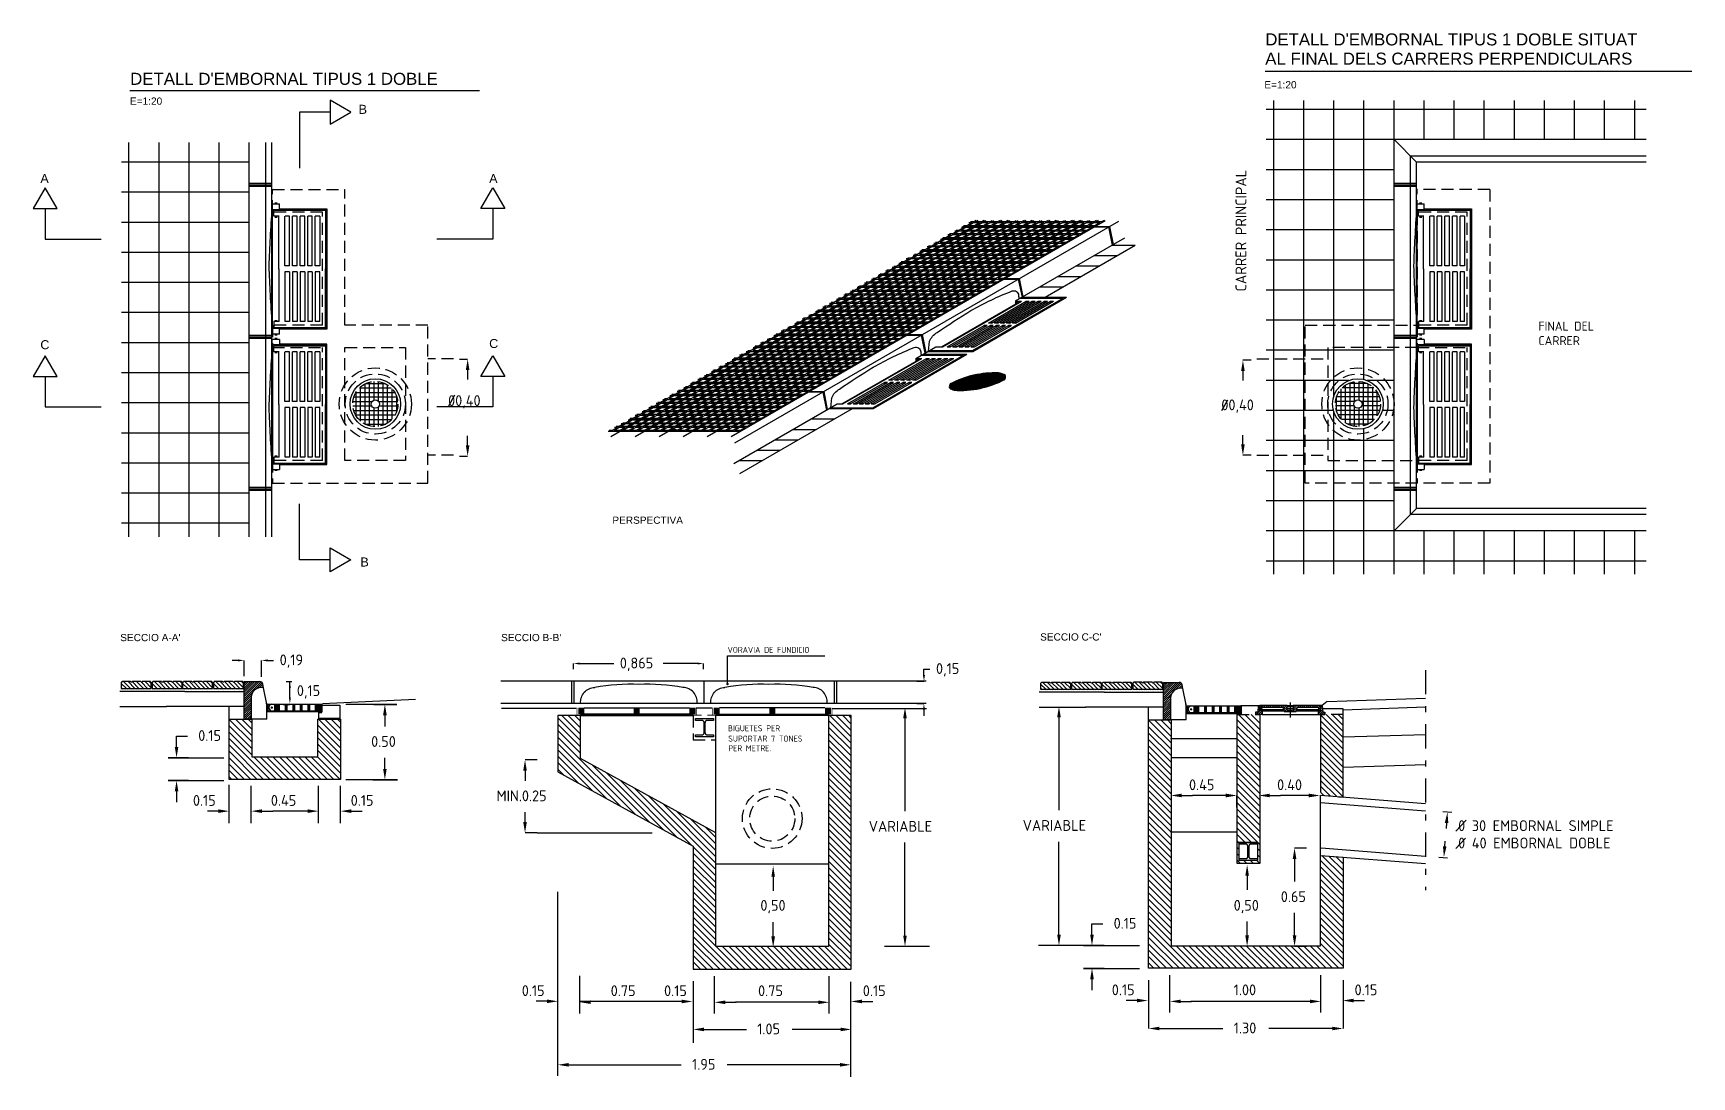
# Model space of a CAD drawing. Extents: x 0.2 to 27.8, y 0.4 to 17.8.
import ezdxf

# ---------------------------------------------------------------- set-up
doc = ezdxf.new("R2010")
doc.units = 0
doc.header["$LTSCALE"] = 0.8
doc.header["$MEASUREMENT"] = 0
doc.linetypes.add('DASHDOT', pattern=[1, 0.5, -0.25, 0, -0.25])
doc.linetypes.add('HIDDEN', pattern=[0.375, 0.25, -0.125])
doc.layers.get('0').update_dxf_attribs({"linetype": 'CONTINUOUS'})
for name, color, linetype in [('BORDILLO', 1, 'CONTINUOUS'), ('COTAS', 7, 'CONTINUOUS'), ('EIXOS', 3, 'DASHDOT'), ('FERM', 7, 'CONTINUOUS'), ('HORMIGON', 7, 'CONTINUOUS'), ('IMBORNAL', 2, 'HIDDEN'), ('P', 7, 'CONTINUOUS'), ('PANOT', 1, 'CONTINUOUS'), ('RATLLAT', 7, 'CONTINUOUS'), ('RAYADO', 7, 'CONTINUOUS'), ('REJA', 2, 'CONTINUOUS'), ('SECCIO', 4, 'CONTINUOUS'), ('TAPA', 6, 'CONTINUOUS'), ('TEXTO', 7, 'CONTINUOUS'), ('TUBO', 7, 'CONTINUOUS'), ('VORERA', 7, 'CONTINUOUS')]:
    doc.layers.add(name, color=color, linetype=linetype)
doc.styles.add('DIN', font='DIN')
doc.styles.add('HELV', font='HELV')
doc.styles.get("Standard").update_dxf_attribs({"font": 'txt', "height": 0.1})
doc.dimstyles.get("Standard").update_dxf_attribs({"dimtxt": 0.18, "dimasz": 0.18, "dimexe": 0.18, "dimexo": 0.0625, "dimgap": 0.09, "dimtad": 0, "dimtih": 1, "dimtoh": 1, "dimdec": 4, "dimzin": 0, "dimdsep": 46, "dimtxsty": 'Standard', "dimcen": 0.09, "dimadec": 0, "dimazin": 0, "dimtfac": 1, "dimtdec": 4, "dimtofl": 0, "dimtmove": 0, "dimatfit": 3, "dimfxl": 0, "dimtolj": 1, "dimtzin": 0, "dimarcsym": 0})

msp = doc.modelspace()

# ---------------------------------------------------------------- texts
at = {"color": 0, "linetype": 'ByBlock', "style": 'DIN'}
for s, p in [('00,40', (7.12726, 11.59025)), ('00,40', (19.97956, 11.51894)), ('0,15', (4.61364, 6.7723)), ('0.45', (19.44208, 5.20758)), ('0.40', (20.9062, 5.20758)), ('0.15', (2.8862, 4.9474)), ('0.45', (4.18138, 4.9474)), ('0.15', (5.50846, 4.9474)), ('VARIABLE', (14.11836, 4.51684)), ('VARIABLE', (16.67767, 4.53188)), ('0,50', (12.31764, 3.2033)), ('0,50', (20.18474, 3.20524)), ('0.15', (8.35172, 1.78808)), ('0.75', (9.82991, 1.78565)), ('0.15', (10.71683, 1.78565)), ('0.75', (12.27949, 1.78565)), ('0.15', (14.0203, 1.78565)), ('0.15', (18.15854, 1.80069)), ('1.00', (20.18578, 1.80069)), ('0.15', (22.19406, 1.80069)), ('1.05', (12.26561, 1.15213))]:
    msp.add_text(s, height=0.18, dxfattribs=at).set_placement(p)
at = {"layer": 'COTAS', "style": 'DIN'}
for s, p in [('BIGUETES PER', (11.77919, 6.18602)), ('SUPORTAR 7 TONES', (11.78417, 6.01455)), ('PER METRE.', (11.78417, 5.85455))]:
    msp.add_text(s, height=0.1, dxfattribs=at).set_placement(p)
at = {"layer": 'RATLLAT'}
for s, height, style, p in [("DETALL D'EMBORNAL TIPUS 1 DOBLE SITUAT ", 0.2, 'HELV', (20.70986, 17.58054)), ('AL FINAL DELS CARRERS PERPENDICULARS', 0.2, 'HELV', (20.70986, 17.26054)), ('E=1:20', 0.12, 'HELV', (20.69465, 16.86741)), ('PERSPECTIVA', 0.12, 'HELV', (9.85735, 9.6333)), ('VORAVIA DE FUNDICIO', 0.1, 'DIN', (11.77236, 7.48835)), ('0 30 EMBORNAL SIMPLE', 0.18, 'DIN', (23.91587, 4.52792)), ('0 40 EMBORNAL DOBLE', 0.18, 'DIN', (23.91587, 4.23992))]:
    msp.add_text(s, height=height, dxfattribs=dict(at, style=style)).set_placement(p)
at = {"layer": 'RATLLAT', "style": 'DIN'}
msp.add_text('CARRER PRINCIPAL', height=0.18, rotation=90, dxfattribs=at).set_placement((20.39516, 13.4923))
at = {"layer": 'TEXTO'}
for s, height, style, p in [("DETALL D'EMBORNAL TIPUS 1 DOBLE", 0.2, 'HELV', (1.84281, 16.92548)), ('E=1:20', 0.12, 'HELV', (1.83978, 16.59544)), ('B', 0.15, 'HELV', (5.63978, 16.44344)), ('A', 0.15, 'HELV', (0.34978, 15.29344)), ('A', 0.15, 'HELV', (7.80978, 15.29344)), ('FINAL DEL', 0.15, 'DIN', (25.25019, 12.84116)), ('C', 0.15, 'HELV', (0.34978, 12.53344)), ('C', 0.15, 'HELV', (7.80978, 12.55344)), ('CARRER', 0.15, 'DIN', (25.25019, 12.60116)), ('B', 0.15, 'HELV', (5.66978, 8.92344)), ("SECCIO A-A'", 0.12, 'HELV', (1.67764, 7.6833)), ("SECCIO B-B'", 0.12, 'HELV', (8.00764, 7.6833)), ("SECCIO C-C'", 0.12, 'HELV', (16.96764, 7.6933))]:
    msp.add_text(s, height=height, dxfattribs=dict(at, style=style)).set_placement(p)

# ---------------------------------------------------------------- blocks, each defined once
blk = doc.blocks.new('*X44')
at = {"color": 0}
for p, q in [((24.361, 17.88), (24.424, 17.943)), ((24.389, 17.943), (24.422, 17.976)), ((24.392, 17.981), (24.422, 18.011)), ((24.395, 18.019), (24.407, 18.031)), ((24.396, 17.88), (24.459, 17.943)), ((24.423, 17.977), (24.477, 18.031)), ((24.423, 18.012), (24.442, 18.031)), ((24.437, 17.956), (24.452, 17.971)), ((24.487, 18.006), (24.512, 18.031)), ((24.522, 18.006), (24.547, 18.031)), ((24.557, 18.006), (24.582, 18.031)), ((24.592, 18.006), (24.617, 18.031)), ((24.627, 18.006), (24.652, 18.031)), ((24.662, 18.006), (24.687, 18.031)), ((24.697, 18.006), (24.722, 18.031)), ((24.732, 18.006), (24.757, 18.031)), ((24.767, 18.006), (24.792, 18.031)), ((24.8, 18.004), (24.827, 18.031)), ((24.809, 17.978), (24.862, 18.031)), ((24.818, 17.952), (24.876, 18.009)), ((24.832, 17.931), (24.876, 17.974)), ((24.867, 17.931), (24.892, 17.956)), ((24.902, 17.931), (24.927, 17.956)), ((24.937, 17.931), (24.962, 17.956)), ((24.972, 17.931), (25.073, 18.031)), ((24.976, 18.005), (25.003, 18.031)), ((24.976, 17.97), (25.038, 18.031)), ((25.007, 17.931), (25.036, 17.959)), ((25.083, 18.006), (25.108, 18.031)), ((25.118, 18.006), (25.143, 18.031)), ((25.153, 18.006), (25.178, 18.031)), ((25.188, 18.006), (25.213, 18.031)), ((25.223, 18.006), (25.248, 18.031)), ((25.258, 18.006), (25.283, 18.031)), ((25.293, 18.006), (25.318, 18.031)), ((25.328, 18.006), (25.353, 18.031)), ((25.363, 18.006), (25.388, 18.031)), ((25.391, 17.894), (25.462, 17.966)), ((25.391, 17.929), (25.405, 17.943)), ((25.392, 18), (25.423, 18.031)), ((25.399, 17.972), (25.428, 18.001)), ((25.412, 17.88), (25.465, 17.933)), ((25.418, 17.956), (25.428, 17.966)), ((25.432, 18.005), (25.457, 18.03)), ((25.432, 17.97), (25.46, 17.998)), ((24.349, 17.903), (24.364, 17.918)), ((24.431, 17.88), (24.462, 17.911)), ((25.447, 17.88), (25.485, 17.918)), ((25.482, 17.88), (25.504, 17.902))]:
    blk.add_line(p, q, dxfattribs=at)
blk = doc.blocks.new('*D43')
at = {"color": 0, "linetype": 'ByBlock'}
for p, q in [((13.014, 18.636), (13.014, 18.728)), ((13.114, 18.728), (13.684, 18.728)), ((15.076, 18.728), (14.505, 18.728)), ((15.176, 18.636), (15.176, 18.728))]:
    blk.add_line(p, q, dxfattribs=at)
for points in [[(13.114, 18.712), (13.114, 18.745), (13.014, 18.728)], [(15.076, 18.712), (15.076, 18.745), (15.176, 18.728)]]:
    blk.add_solid(points, dxfattribs=at)
at = {"color": 0, "linetype": 'ByBlock', "style": 'DIN'}
blk.add_text('0,865', height=0.18, dxfattribs=at).set_placement((13.784, 18.647))
blk = doc.blocks.new('*D42')
at = {"color": 0, "linetype": 'ByBlock'}
for p, q in [((18.839, 18.536), (18.839, 18.636)), ((18.839, 18.636), (18.939, 18.636)), ((18.72, 18.436), (18.839, 18.436)), ((18.72, 18.062), (18.839, 18.062)), ((18.839, 17.962), (18.839, 17.862))]:
    blk.add_line(p, q, dxfattribs=at)
for points in [[(18.856, 18.536), (18.822, 18.536), (18.839, 18.436)], [(18.856, 17.962), (18.822, 17.962), (18.839, 18.062)]]:
    blk.add_solid(points, dxfattribs=at)
at = {"color": 0, "linetype": 'ByBlock', "style": 'DIN'}
blk.add_text('0,15', height=0.18, dxfattribs=at).set_placement((19.039, 18.555))
blk = doc.blocks.new('*D41')
at = {"color": 0, "linetype": 'ByBlock'}
for p, q in [((7.44, 18.78), (7.34, 18.78)), ((7.54, 18.52), (7.54, 18.78)), ((7.83, 18.51), (7.83, 18.78)), ((7.93, 18.78), (8.03, 18.78))]:
    blk.add_line(p, q, dxfattribs=at)
for points in [[(7.44, 18.763), (7.44, 18.797), (7.54, 18.78)], [(7.93, 18.763), (7.93, 18.797), (7.83, 18.78)]]:
    blk.add_solid(points, dxfattribs=at)
at = {"color": 0, "linetype": 'ByBlock', "style": 'DIN'}
blk.add_text('0,19', height=0.18, dxfattribs=at).set_placement((8.13, 18.699))
blk = doc.blocks.new('*X32')
at = {"color": 0}
for p, q in [((27.041, 17.373), (27.69, 17.373)), ((27.102, 17.392), (27.693, 17.392)), ((27.175, 17.41), (27.689, 17.41)), ((27.27, 17.428), (27.651, 17.428)), ((27.449, 17.446), (27.583, 17.446)), ((26.775, 17.227), (27.355, 17.227)), ((26.778, 17.246), (27.418, 17.246)), ((26.781, 17.209), (27.28, 17.209)), ((26.786, 17.264), (27.473, 17.264)), ((26.812, 17.191), (27.179, 17.191)), ((26.817, 17.282), (27.522, 17.282)), ((26.854, 17.3), (27.566, 17.3)), ((26.895, 17.319), (27.608, 17.319)), ((26.939, 17.337), (27.646, 17.337)), ((26.987, 17.355), (27.681, 17.355))]:
    blk.add_line(p, q, dxfattribs=at)
blk = doc.blocks.new('*X31')
at = {"color": 0}
for p, q in [((26.78, 17.21), (27.086, 17.387)), ((26.797, 17.199), (27.153, 17.405)), ((26.816, 17.189), (27.212, 17.418)), ((26.837, 17.18), (27.265, 17.427)), ((26.867, 17.176), (27.314, 17.434)), ((26.901, 17.175), (27.36, 17.44)), ((26.936, 17.174), (27.403, 17.444)), ((26.973, 17.174), (27.444, 17.446)), ((27.011, 17.175), (27.482, 17.447)), ((27.051, 17.177), (27.52, 17.448)), ((27.093, 17.181), (27.555, 17.447)), ((27.138, 17.185), (27.589, 17.445)), ((27.186, 17.192), (27.615, 17.44)), ((27.237, 17.201), (27.639, 17.433)), ((27.294, 17.212), (27.661, 17.424)), ((27.358, 17.228), (27.681, 17.414)), ((27.433, 17.25), (27.693, 17.4)), ((27.53, 17.285), (27.692, 17.379)), ((26.775, 17.229), (27.005, 17.361)), ((26.78, 17.253), (26.892, 17.317))]:
    blk.add_line(p, q, dxfattribs=at)
blk = doc.blocks.new('*X10')
at = {"color": 0}
for p, q in [((20.49, 20.039), (20.49, 20.306)), ((20.498, 20.31), (20.619, 20.31)), ((20.52, 20.028), (20.52, 20.318)), ((20.55, 20.2), (20.55, 20.323)), ((20.58, 20.191), (20.58, 20.321)), ((20.61, 20.032), (20.61, 20.314)), ((20.64, 20.047), (20.64, 20.299)), ((20.409, 20.19), (20.536, 20.19)), ((20.416, 20.22), (20.701, 20.22)), ((20.43, 20.095), (20.43, 20.251)), ((20.43, 20.25), (20.687, 20.25)), ((20.453, 20.28), (20.663, 20.28)), ((20.46, 20.059), (20.46, 20.286)), ((20.581, 20.19), (20.707, 20.19)), ((20.67, 20.073), (20.67, 20.273)), ((20.7, 20.124), (20.7, 20.222)), ((20.409, 20.16), (20.533, 20.16)), ((20.414, 20.13), (20.702, 20.13)), ((20.427, 20.1), (20.689, 20.1)), ((20.55, 20.023), (20.55, 20.146)), ((20.58, 20.024), (20.58, 20.155)), ((20.583, 20.16), (20.708, 20.16)), ((20.449, 20.07), (20.667, 20.07)), ((20.488, 20.04), (20.628, 20.04))]:
    blk.add_line(p, q, dxfattribs=at)
blk = doc.blocks.new('*X3')
at = {"color": 0}
for p, q in [((20.855, 6.458), (20.897, 6.5)), ((20.855, 6.487), (20.869, 6.5)), ((20.88, 6.455), (20.92, 6.496)), ((20.908, 6.455), (20.954, 6.5)), ((20.925, 6.5), (20.925, 6.5)), ((20.937, 6.455), (20.982, 6.5)), ((20.965, 6.455), (21.01, 6.5)), ((20.993, 6.455), (21.039, 6.5)), ((21.021, 6.455), (21.055, 6.488)), ((21.05, 6.455), (21.055, 6.46))]:
    blk.add_line(p, q, dxfattribs=at)
blk = doc.blocks.new('*X2')
at = {"color": 0}
for p, q in [((20.855, 6.458), (20.897, 6.5)), ((20.855, 6.487), (20.869, 6.5)), ((20.88, 6.455), (20.92, 6.496)), ((20.908, 6.455), (20.954, 6.5)), ((20.925, 6.5), (20.925, 6.5)), ((20.937, 6.455), (20.982, 6.5)), ((20.965, 6.455), (21.01, 6.5)), ((20.993, 6.455), (21.039, 6.5)), ((21.021, 6.455), (21.055, 6.488)), ((21.05, 6.455), (21.055, 6.46))]:
    blk.add_line(p, q, dxfattribs=at)
blk = doc.blocks.new('PANOT', base_point=(20.855, 6.455))
at = {"layer": 'PANOT'}
blk.add_lwpolyline([(20.915, 6.5, 1), (20.925, 6.5), (20.983, 6.5, 1), (20.993, 6.5), (21.049, 6.5, 0.425776), (21.055, 6.495), (21.055, 6.455), (20.855, 6.455), (20.855, 6.495, 0.414214), (20.86, 6.5)], format="xyb", close=True, dxfattribs=at)
blk.add_blockref('*X2', (0, 0))
blk = doc.blocks.new('*X4')
at = {"color": 0}
for p, q in [((20.855, 6.448), (20.855, 6.448)), ((20.868, 6.444), (20.868, 6.444)), ((20.877, 6.452), (20.877, 6.452)), ((20.882, 6.439), (20.882, 6.439)), ((20.891, 6.448), (20.891, 6.448)), ((20.904, 6.444), (20.904, 6.444)), ((20.913, 6.452), (20.913, 6.452)), ((20.917, 6.439), (20.917, 6.439)), ((20.926, 6.448), (20.926, 6.448)), ((20.939, 6.444), (20.939, 6.444)), ((20.948, 6.452), (20.948, 6.452)), ((20.952, 6.439), (20.952, 6.439)), ((20.961, 6.448), (20.961, 6.448)), ((20.975, 6.444), (20.975, 6.444)), ((20.983, 6.452), (20.983, 6.452)), ((20.988, 6.439), (20.988, 6.439)), ((20.997, 6.448), (20.997, 6.448)), ((21.01, 6.444), (21.01, 6.444)), ((21.019, 6.452), (21.019, 6.452)), ((21.023, 6.439), (21.023, 6.439)), ((21.032, 6.448), (21.032, 6.448)), ((21.045, 6.444), (21.045, 6.444)), ((21.054, 6.452), (21.054, 6.452)), ((21.059, 6.439), (21.059, 6.439)), ((21.067, 6.448), (21.067, 6.448)), ((21.081, 6.444), (21.081, 6.444)), ((21.089, 6.452), (21.089, 6.452)), ((21.094, 6.439), (21.094, 6.439)), ((21.103, 6.448), (21.103, 6.448)), ((21.116, 6.444), (21.116, 6.444)), ((21.125, 6.452), (21.125, 6.452)), ((21.129, 6.439), (21.129, 6.439)), ((21.138, 6.448), (21.138, 6.448)), ((21.151, 6.444), (21.151, 6.444)), ((21.16, 6.452), (21.16, 6.452)), ((21.165, 6.439), (21.165, 6.439)), ((21.173, 6.448), (21.173, 6.448)), ((21.187, 6.444), (21.187, 6.444)), ((21.196, 6.452), (21.196, 6.452)), ((21.2, 6.439), (21.2, 6.439)), ((21.209, 6.448), (21.209, 6.448)), ((21.222, 6.444), (21.222, 6.444)), ((21.231, 6.452), (21.231, 6.452)), ((21.235, 6.439), (21.235, 6.439)), ((21.244, 6.448), (21.244, 6.448))]:
    blk.add_line(p, q, dxfattribs=at)
blk = doc.blocks.new('RI-270P', base_point=(3.08, 2.956))
at = {"layer": 'REJA'}
for p, q in [((3.074, 3.002), (3.439, 3.002)), ((3.074, 2.95), (3.074, 3.002)), ((3.439, 3.002), (3.439, 2.95)), ((3.439, 2.95), (3.074, 2.95)), ((3.41, 2.956), (3.08, 2.956)), ((3.41, 2.956), (3.435, 2.956)), ((3.41, 2.95), (3.41, 2.956))]:
    blk.add_line(p, q, dxfattribs=at)
for points in [[(3.08, 3.002), (3.08, 2.95)], [(3.435, 3.002), (3.435, 2.956)]]:
    blk.add_lwpolyline(points, dxfattribs=at)
at = {"layer": 'REJA', "const_width": 0.0075}
blk.add_lwpolyline([(3.103, 2.979, 1), (3.111, 2.979, 1)], format="xyb", close=True, dxfattribs=at)
at = {"layer": 'REJA'}
blk.add_arc((3.111, 2.979), 0.0237, 105.1026, 260.1824, dxfattribs=at)
for points in [[(3.074, 3.002), (3.08, 3.002), (3.074, 2.95), (3.08, 2.95)], [(3.121, 3.002), (3.162, 3.002), (3.121, 2.956), (3.162, 2.956)], [(3.192, 3.002), (3.192, 2.956), (3.212, 3.002), (3.212, 2.956)], [(3.243, 3.002), (3.243, 2.956), (3.263, 3.002), (3.263, 2.956)], [(3.293, 3.002), (3.293, 2.956), (3.313, 3.002), (3.313, 2.956)], [(3.343, 3.002), (3.343, 2.956), (3.363, 3.002), (3.363, 2.956)], [(3.393, 3.002), (3.393, 2.956), (3.432, 3.002), (3.432, 2.956)], [(3.435, 3.002), (3.439, 3.002), (3.435, 2.95), (3.439, 2.95)], [(3.41, 2.956), (3.41, 2.95), (3.435, 2.956), (3.435, 2.95)]]:
    blk.add_solid(points, dxfattribs=at)
blk = doc.blocks.new('*X5')
at = {"color": 0}
for p, q in [((-20.84, 16), (-20.74, 16.1)), ((-20.84, 16.014), (-20.754, 16.1)), ((-20.84, 16.029), (-20.769, 16.1)), ((-20.84, 16.043), (-20.783, 16.1)), ((-20.84, 16.057), (-20.797, 16.1)), ((-20.84, 16.071), (-20.811, 16.1)), ((-20.84, 16.085), (-20.825, 16.1)), ((-20.84, 16.099), (-20.839, 16.1)), ((-20.84, 15.986), (-20.728, 16.098)), ((-20.84, 15.972), (-20.784, 16.028)), ((-20.84, 15.958), (-20.793, 16.005)), ((-20.76, 16.052), (-20.72, 16.092)), ((-20.738, 16.06), (-20.716, 16.082)), ((-20.723, 16.061), (-20.714, 16.07)), ((-20.84, 15.944), (-20.794, 15.99)), ((-20.84, 15.93), (-20.793, 15.976)), ((-20.84, 15.915), (-20.793, 15.962)), ((-20.84, 15.901), (-20.793, 15.948)), ((-20.84, 15.887), (-20.793, 15.934)), ((-20.84, 15.873), (-20.793, 15.92)), ((-20.84, 15.859), (-20.793, 15.906)), ((-20.835, 15.85), (-20.793, 15.892)), ((-20.821, 15.85), (-20.793, 15.877)), ((-20.806, 15.85), (-20.793, 15.863))]:
    blk.add_line(p, q, dxfattribs=at)
blk = doc.blocks.new('*X6')
at = {"color": 0}
for p, q in [((-20.79, 15.699), (-20.94, 15.849)), ((-20.79, 15.656), (-20.94, 15.806)), ((-20.79, 15.741), (-20.899, 15.85)), ((-20.79, 15.784), (-20.856, 15.85)), ((-20.79, 15.826), (-20.814, 15.85)), ((-20.2, 15.66), (-20.35, 15.81)), ((-20.2, 15.703), (-20.347, 15.85)), ((-20.2, 15.745), (-20.305, 15.85)), ((-20.2, 15.788), (-20.262, 15.85)), ((-20.2, 15.83), (-20.22, 15.85)), ((-20.79, 15.614), (-20.94, 15.764)), ((-20.668, 15.45), (-20.94, 15.722)), ((-20.711, 15.45), (-20.94, 15.679)), ((-20.2, 15.618), (-20.35, 15.768)), ((-20.2, 15.576), (-20.35, 15.726)), ((-20.2, 15.533), (-20.35, 15.683)), ((-20.753, 15.45), (-20.94, 15.637)), ((-20.796, 15.45), (-20.94, 15.594)), ((-20.838, 15.45), (-20.94, 15.552)), ((-20.626, 15.45), (-20.776, 15.6)), ((-20.584, 15.45), (-20.734, 15.6)), ((-20.541, 15.45), (-20.691, 15.6)), ((-20.499, 15.45), (-20.649, 15.6)), ((-20.456, 15.45), (-20.606, 15.6)), ((-20.414, 15.45), (-20.564, 15.6)), ((-20.371, 15.45), (-20.521, 15.6)), ((-20.329, 15.45), (-20.479, 15.6)), ((-20.287, 15.45), (-20.437, 15.6)), ((-20.244, 15.45), (-20.394, 15.6)), ((-20.202, 15.45), (-20.352, 15.6)), ((-20.2, 15.491), (-20.35, 15.641)), ((-20.881, 15.45), (-20.94, 15.509)), ((-20.923, 15.45), (-20.94, 15.467))]:
    blk.add_line(p, q, dxfattribs=at)
blk = doc.blocks.new('GREY')
blk.add_lwpolyline([(-0.1, 0.101), (0.1, 0.101), (0.1, 0.08), (0.03, 0.08, 0.417921), (0.005, 0.056), (0.005, -0.055, 0.410516), (0.03, -0.08), (0.1, -0.08), (0.1, -0.1), (-0.1, -0.1), (-0.1, -0.08), (-0.029, -0.08, 0.417921), (-0.005, -0.055), (-0.005, 0.056, 0.410516), (-0.029, 0.08), (-0.1, 0.08)], format="xyb", close=True)
blk = doc.blocks.new('RI-270PL')
at = {"layer": 'REJA'}
for p, q in [((-0.375, 0.006), (0.375, 0.006)), ((-0.375, 0), (0.375, 0)), ((-0.35, 0.052), (0.35, 0.052)), ((0.35, 0.009), (-0.35, 0.009))]:
    blk.add_line(p, q, dxfattribs=at)
for points in [[(-0.432, 0.006), (-0.432, 0), (-0.375, 0.006), (-0.375, 0)], [(-0.4, 0.052), (-0.395, 0.052), (-0.4, 0.006), (-0.395, 0.006)], [(-0.39, 0.053), (-0.35, 0.052), (-0.39, 0.008), (-0.35, 0.009)], [(-0.021, 0.052), (-0.021, 0.009), (0.019, 0.053), (0.019, 0.009)], [(0.39, 0.053), (0.35, 0.052), (0.39, 0.008), (0.35, 0.009)], [(0.432, 0.006), (0.432, 0), (0.375, 0.006), (0.375, 0)], [(0.4, 0.052), (0.395, 0.052), (0.4, 0.006), (0.395, 0.006)]]:
    blk.add_solid(points, dxfattribs=at)
blk = doc.blocks.new('*X9')
at = {"color": 0}
for p, q in [((22.375, 18.185), (22.225, 18.335)), ((22.375, 18.227), (22.252, 18.35)), ((22.375, 18.269), (22.294, 18.35)), ((22.375, 18.312), (22.337, 18.35)), ((24.175, 18.167), (24.025, 18.317)), ((24.175, 18.209), (24.034, 18.35)), ((24.175, 18.251), (24.076, 18.35)), ((24.175, 18.294), (24.119, 18.35)), ((24.175, 18.336), (24.161, 18.35)), ((22.375, 18.142), (22.225, 18.292)), ((22.375, 18.1), (22.225, 18.25)), ((22.738, 17.694), (22.225, 18.207)), ((24.175, 18.124), (24.025, 18.274)), ((24.175, 18.082), (24.025, 18.232)), ((22.644, 17.746), (22.225, 18.165)), ((22.55, 17.798), (22.225, 18.123)), ((24.175, 18.039), (24.025, 18.189)), ((24.175, 17.997), (24.025, 18.147)), ((24.175, 17.954), (24.025, 18.104)), ((22.456, 17.849), (22.225, 18.08)), ((22.361, 17.901), (22.225, 18.038)), ((22.267, 17.953), (22.225, 17.995)), ((22.833, 17.642), (22.452, 18.022)), ((24.175, 17.912), (24.025, 18.062)), ((24.175, 17.87), (24.025, 18.02)), ((24.175, 17.827), (24.025, 17.977)), ((22.927, 17.59), (22.547, 17.971)), ((23.021, 17.538), (22.641, 17.919)), ((23.116, 17.486), (22.735, 17.867)), ((24.175, 17.785), (24.025, 17.935)), ((24.175, 17.742), (24.025, 17.892)), ((23.275, 17.369), (22.829, 17.815)), ((23.275, 17.412), (22.924, 17.763)), ((24.175, 17.7), (24.025, 17.85)), ((24.175, 17.657), (24.025, 17.807)), ((24.175, 17.615), (24.025, 17.765)), ((23.275, 17.454), (23.018, 17.711)), ((23.275, 17.497), (23.112, 17.659)), ((24.175, 17.573), (24.025, 17.723)), ((24.175, 17.53), (24.025, 17.68)), ((23.275, 17.539), (23.207, 17.608)), ((24.175, 17.488), (24.025, 17.638)), ((24.175, 17.445), (24.025, 17.595)), ((24.175, 17.403), (24.025, 17.553)), ((23.275, 17.327), (23.125, 17.477)), ((23.275, 17.285), (23.125, 17.435)), ((24.175, 17.36), (24.025, 17.51)), ((24.175, 17.318), (24.025, 17.468)), ((24.175, 17.276), (24.025, 17.426)), ((23.275, 17.242), (23.125, 17.392)), ((23.275, 17.2), (23.125, 17.35)), ((24.175, 17.233), (24.025, 17.383)), ((24.175, 17.191), (24.025, 17.341)), ((23.275, 17.157), (23.125, 17.307)), ((23.275, 17.115), (23.125, 17.265)), ((23.275, 17.073), (23.125, 17.223)), ((24.175, 17.148), (24.025, 17.298)), ((24.175, 17.106), (24.025, 17.256)), ((24.175, 17.063), (24.025, 17.213)), ((23.275, 17.03), (23.125, 17.18)), ((23.275, 16.988), (23.125, 17.138)), ((23.275, 16.945), (23.125, 17.095)), ((24.175, 17.021), (24.025, 17.171)), ((24.175, 16.979), (24.025, 17.129)), ((23.275, 16.903), (23.125, 17.053)), ((23.275, 16.86), (23.125, 17.01)), ((24.175, 16.936), (24.025, 17.086)), ((24.175, 16.894), (24.025, 17.044)), ((24.175, 16.851), (24.025, 17.001)), ((23.275, 16.818), (23.125, 16.968)), ((23.386, 16.665), (23.125, 16.926)), ((23.343, 16.665), (23.125, 16.883)), ((24.175, 16.809), (24.025, 16.959)), ((24.175, 16.766), (24.025, 16.916)), ((24.175, 16.724), (24.025, 16.874)), ((23.301, 16.665), (23.125, 16.841)), ((23.258, 16.665), (23.125, 16.798)), ((23.428, 16.665), (23.278, 16.815)), ((23.47, 16.665), (23.32, 16.815)), ((23.513, 16.665), (23.363, 16.815)), ((23.555, 16.665), (23.405, 16.815)), ((23.598, 16.665), (23.448, 16.815)), ((23.64, 16.665), (23.49, 16.815)), ((23.683, 16.665), (23.533, 16.815)), ((23.725, 16.665), (23.575, 16.815)), ((23.767, 16.665), (23.617, 16.815)), ((23.81, 16.665), (23.66, 16.815)), ((23.852, 16.665), (23.702, 16.815)), ((23.895, 16.665), (23.745, 16.815)), ((23.937, 16.665), (23.787, 16.815)), ((23.98, 16.665), (23.83, 16.815)), ((24.022, 16.665), (23.872, 16.815)), ((24.064, 16.665), (23.914, 16.815)), ((24.107, 16.665), (23.957, 16.815)), ((24.149, 16.665), (23.999, 16.815)), ((24.175, 16.682), (24.025, 16.832)), ((23.216, 16.665), (23.125, 16.756)), ((23.173, 16.665), (23.125, 16.713)), ((23.131, 16.665), (23.125, 16.671))]:
    blk.add_line(p, q, dxfattribs=at)
blk = doc.blocks.new('*D11')
at = {"color": 0, "linetype": 'ByBlock'}
for p, q in [((14.717, 6.541), (14.903, 6.541)), ((14.903, 6.361), (14.903, 6.176)), ((14.903, 5.468), (14.903, 5.654)), ((14.703, 5.288), (14.903, 5.288))]:
    blk.add_line(p, q, dxfattribs=at)
for points in [[(14.873, 6.361), (14.933, 6.361), (14.903, 6.541)], [(14.873, 5.468), (14.933, 5.468), (14.903, 5.288)]]:
    blk.add_solid(points, dxfattribs=at)
at = {"color": 0, "linetype": 'ByBlock', "style": 'DIN'}
blk.add_text('0.50', height=0.18, dxfattribs=at).set_placement((14.674, 5.834))
blk = doc.blocks.new('*D12')
at = {"color": 0, "linetype": 'ByBlock'}
for p, q in [((11.44, 5.834), (11.44, 6.014)), ((11.44, 6.014), (11.62, 6.014)), ((11.64, 5.654), (11.44, 5.654)), ((11.64, 5.274), (11.44, 5.274)), ((11.44, 5.094), (11.44, 4.914))]:
    blk.add_line(p, q, dxfattribs=at)
for points in [[(11.47, 5.834), (11.41, 5.834), (11.44, 5.654)], [(11.47, 5.094), (11.41, 5.094), (11.44, 5.274)]]:
    blk.add_solid(points, dxfattribs=at)
at = {"color": 0, "linetype": 'ByBlock', "style": 'DIN'}
blk.add_text('0.15', height=0.18, dxfattribs=at).set_placement((11.8, 5.933))
blk = doc.blocks.new('*D13')
at = {"color": 0, "linetype": 'ByBlock'}
for p, q in [((12.38, 8.891), (12.38, 8.09)), ((15.614, 8.891), (15.614, 8.09)), ((12.56, 8.09), (13.616, 8.09)), ((15.434, 8.09), (14.378, 8.09))]:
    blk.add_line(p, q, dxfattribs=at)
for points in [[(12.56, 8.06), (12.56, 8.12), (12.38, 8.09)], [(15.434, 8.06), (15.434, 8.12), (15.614, 8.09)]]:
    blk.add_solid(points, dxfattribs=at)
at = {"color": 0, "linetype": 'ByBlock', "style": 'DIN'}
blk.add_text('1.30', height=0.18, dxfattribs=at).set_placement((13.796, 8.009))
blk = doc.blocks.new('*D14')
at = {"color": 0, "linetype": 'ByBlock'}
for p, q in [((15.007, 11.088), (14.807, 11.088)), ((14.807, 10.908), (14.807, 10.533)), ((14.807, 9.635), (14.807, 10.011)), ((15.007, 9.455), (14.807, 9.455))]:
    blk.add_line(p, q, dxfattribs=at)
for points in [[(14.837, 10.908), (14.777, 10.908), (14.807, 11.088)], [(14.837, 9.635), (14.777, 9.635), (14.807, 9.455)]]:
    blk.add_solid(points, dxfattribs=at)
at = {"color": 0, "linetype": 'ByBlock', "style": 'DIN'}
blk.add_text('0.65', height=0.18, dxfattribs=at).set_placement((14.578, 10.191))
blk = doc.blocks.new('*D15')
at = {"color": 0, "linetype": 'ByBlock'}
for p, q in [((18.555, 12.567), (18.355, 12.567)), ((18.355, 12.387), (18.355, 12.222)), ((18.355, 11.536), (18.355, 11.7)), ((18.555, 11.356), (18.355, 11.356))]:
    blk.add_line(p, q, dxfattribs=at)
for points in [[(18.385, 12.387), (18.325, 12.387), (18.355, 12.567)], [(18.385, 11.536), (18.325, 11.536), (18.355, 11.356)]]:
    blk.add_solid(points, dxfattribs=at)
at = {"color": 0, "linetype": 'ByBlock', "style": 'DIN'}
blk.add_text('MIN.0.25', height=0.18, dxfattribs=at).set_placement((17.882, 11.88))
blk = doc.blocks.new('*D16')
at = {"color": 0, "linetype": 'ByBlock'}
for p, q in [((18.899, 7.317), (18.899, 7.502)), ((19.079, 7.502), (20.952, 7.502)), ((23.59, 7.502), (21.717, 7.502)), ((23.77, 7.302), (23.77, 7.502))]:
    blk.add_line(p, q, dxfattribs=at)
for points in [[(19.079, 7.472), (19.079, 7.532), (18.899, 7.502)], [(23.59, 7.472), (23.59, 7.532), (23.77, 7.502)]]:
    blk.add_solid(points, dxfattribs=at)
at = {"color": 0, "linetype": 'ByBlock', "style": 'DIN'}
blk.add_text('1.95', height=0.18, dxfattribs=at).set_placement((21.132, 7.421))

# ---------------------------------------------------------------- dimensions: what is measured, and where the dimension line sits
at = {"layer": 'COTAS'}
for base, p1, p2, angle, text, picture, middle, set_off in [((6.07687, 5.38036), (6.09095, 6.63333), (6.07687, 5.38036), 270, '0.50', '*D11', (6.07687, 6.00684), (-8.82625, 0.09226)), ((2.61368, 5.74639), (2.61368, 5.36628), (2.61368, 5.74639), 90, '0.15', '*D12', (3.17618, 6.10639), (-8.82625, 0.09226)), ((8.40544, 4.49924), (8.40544, 5.70997), (8.40544, 4.49924), 90, 'MIN.0.25', '*D15', (8.40544, 5.1046), (-9.94925, -6.85656)), ((21.1968, 2.61371), (21.1968, 4.24679), (21.1968, 2.61371), 90, '0.65', '*D14', (21.1968, 3.43025), (6.38978, -6.84152)), ((17.82971, 2.62784), (17.82971, 2.24772), (17.82971, 2.62784), 90, '0.15', '*D12', (18.39221, 2.98784), (6.38978, -3.0263))]:
    dim = msp.add_linear_dim(base=base, p1=p1, p2=p2, angle=angle, text=text, dimstyle='Standard', dxfattribs=at)
    dim.commit()
    dim.dimension.update_dxf_attribs({"geometry": picture, "text_midpoint": middle, "insert": set_off})
for base, p1, p2, text, picture, middle, set_off in [((22.00372, 1.24817), (18.76964, 2.24915), (22.00372, 2.24915), '1.30', '*D13', (20.38668, 1.24817), (6.38978, -6.84152)), ((13.82114, 0.64589), (8.95014, 0.65997), (13.82114, 0.64589), '1.95', '*D16', (11.38564, 0.64589), (-9.94925, -6.85656))]:
    dim = msp.add_linear_dim(base=base, p1=p1, p2=p2, text=text, dimstyle='Standard', dxfattribs=at)
    dim.commit()
    dim.dimension.update_dxf_attribs({"geometry": picture, "text_midpoint": middle, "insert": set_off})
at = {"layer": 'RATLLAT'}
for base, p1, p2, text, picture, middle in [((4.02764, 7.3633), (3.73764, 6.9033), (4.02764, 6.8933), '0,19', '*D41', (4.53464, 7.3633)), ((11.37341, 7.31152), (9.21181, 7.01907), (11.37341, 7.01907), '0,865', '*D43', (10.29261, 7.31152))]:
    dim = msp.add_linear_dim(base=base, p1=p1, p2=p2, text=text, dimstyle='Standard', dxfattribs=at)
    dim.commit()
    dim.dimension.update_dxf_attribs({"geometry": picture, "text_midpoint": middle, "insert": (-3.80236, -11.4167)})
dim = msp.add_linear_dim(base=(15.03653, 7.01907), p1=(14.71737, 6.64501), p2=(14.71737, 7.01907), angle=90, text='0,15', dimstyle='Standard', dxfattribs=at)
dim.commit()
dim.dimension.update_dxf_attribs({"geometry": '*D42', "text_midpoint": (15.44353, 7.21907), "insert": (-3.80236, -11.4167)})

# ---------------------------------------------------------------- linework, layer by layer
for p, q in [((20.8498, 8.79512), (20.8498, 16.66764)), ((21.3498, 8.79512), (21.3498, 16.66764)), ((21.8498, 11.7529), (21.8498, 16.66764)), ((22.3498, 12.03141), (22.3498, 16.66764)), ((22.8498, 15.51488), (22.8498, 16.66764)), ((23.3498, 16.01488), (23.3498, 16.66764)), ((23.8498, 16.01488), (23.8498, 16.66764)), ((24.3498, 16.01488), (24.3498, 16.66764)), ((24.8498, 16.01488), (24.8498, 16.66764)), ((25.3498, 16.01488), (25.3498, 16.66764)), ((25.8498, 16.01488), (25.8498, 16.66764)), ((26.3498, 16.01488), (26.3498, 16.66764)), ((26.8498, 16.01488), (26.8498, 16.66764)), ((27.04315, 16.51488), (20.7248, 16.51488)), ((22.8498, 16.01488), (20.7248, 16.01488)), ((1.82241, 9.41599), (1.82241, 15.96599)), ((2.32241, 9.41599), (2.32241, 15.96599)), ((2.82241, 9.41599), (2.82241, 15.96599)), ((3.32241, 9.41599), (3.32241, 15.96599)), ((3.82241, 15.64099), (1.69741, 15.64099)), ((22.8498, 15.51488), (20.7248, 15.51488)), ((22.8498, 9.51488), (22.8498, 15.51488)), ((3.82241, 15.29099), (4.19741, 15.29099)), ((3.82241, 15.26599), (4.19741, 15.26599)), ((3.82241, 15.24099), (4.19741, 15.24099)), ((22.8498, 15.29099), (23.2248, 15.29099)), ((22.8498, 15.26599), (23.2248, 15.26599)), ((22.8498, 15.24099), (23.2248, 15.24099)), ((3.82241, 15.14099), (1.69741, 15.14099)), ((22.8498, 15.01488), (20.7248, 15.01488)), ((3.82241, 14.64099), (1.69741, 14.64099)), ((22.8498, 14.51488), (20.7248, 14.51488)), ((3.82241, 14.14099), (1.69741, 14.14099)), ((22.8498, 14.01488), (20.7248, 14.01488)), ((3.82241, 13.64099), (1.69741, 13.64099)), ((22.8498, 13.51488), (20.7248, 13.51488)), ((3.82241, 13.14099), (1.69741, 13.14099)), ((22.8498, 13.01488), (20.7248, 13.01488)), ((3.82241, 12.76599), (4.19741, 12.76599)), ((3.82241, 12.74099), (4.19741, 12.74099)), ((3.82241, 12.71599), (4.19741, 12.71599)), ((22.8498, 12.76599), (23.2248, 12.76599)), ((22.8498, 12.74099), (23.2248, 12.74099)), ((22.8498, 12.71599), (23.2248, 12.71599)), ((3.82241, 12.64099), (1.69741, 12.64099)), ((22.8498, 12.51488), (20.7248, 12.51488)), ((3.82241, 12.14099), (1.69741, 12.14099)), ((22.09726, 12.01488), (20.7248, 12.01488)), ((22.8498, 12.01488), (22.40215, 12.01488)), ((3.82241, 11.64099), (1.69741, 11.64099)), ((21.84339, 11.51488), (20.7248, 11.51488)), ((21.8498, 8.79512), (21.8498, 11.49317)), ((22.8498, 11.51488), (22.65602, 11.51488)), ((3.82241, 11.14099), (1.69741, 11.14099)), ((22.3498, 8.79512), (22.3498, 11.21466)), ((22.8498, 11.01488), (20.7248, 11.01488)), ((3.82241, 10.64099), (1.69741, 10.64099)), ((22.8498, 10.51488), (20.7248, 10.51488)), ((3.82241, 10.24099), (4.19741, 10.24099)), ((3.82241, 10.21599), (4.19741, 10.21599)), ((22.8498, 10.24099), (23.2248, 10.24099)), ((22.8498, 10.21599), (23.2248, 10.21599)), ((3.82241, 10.14099), (1.69741, 10.14099)), ((3.82241, 10.19099), (4.19741, 10.19099)), ((22.8498, 10.01488), (20.7248, 10.01488)), ((22.8498, 10.19099), (23.2248, 10.19099)), ((3.82241, 9.64099), (1.69741, 9.64099)), ((22.8498, 9.51488), (20.7248, 9.51488)), ((22.8498, 8.79512), (22.8498, 9.51488)), ((23.3498, 8.79512), (23.3498, 9.51488)), ((23.8498, 8.79512), (23.8498, 9.51488)), ((24.3498, 8.79512), (24.3498, 9.51488)), ((24.8498, 8.79512), (24.8498, 9.51488)), ((25.3498, 8.79512), (25.3498, 9.51488)), ((25.8498, 8.79512), (25.8498, 9.51488)), ((26.3498, 8.79512), (26.3498, 9.51488)), ((26.8498, 8.79512), (26.8498, 9.51488)), ((27.04315, 9.01488), (20.7248, 9.01488))]:
    msp.add_line(p, q)
at = {"color": 0, "linetype": 'ByBlock'}
for p, q in [((7.31418, 12.36609), (7.452, 12.36609)), ((7.452, 12.18609), (7.452, 12.02916)), ((20.47605, 12.35183), (20.33824, 12.35183)), ((20.33824, 12.17183), (20.33824, 12.0149)), ((7.452, 10.93662), (7.452, 11.09355)), ((20.33824, 10.95088), (20.33824, 11.10781)), ((7.31418, 10.75662), (7.452, 10.75662)), ((20.47605, 10.77088), (20.33824, 10.77088)), ((4.43764, 7.0133), (4.52764, 7.0133)), ((4.49764, 6.7433), (4.49764, 7.0133)), ((4.38764, 6.6333), (4.49764, 6.6333)), ((14.72136, 6.40288), (14.72136, 4.85884)), ((17.28067, 6.41792), (17.28067, 4.87388)), ((19.32141, 5.11964), (19.50141, 5.11964)), ((20.05167, 5.11964), (19.50141, 5.11964)), ((20.0595, 5.11964), (19.50923, 5.11964)), ((20.2395, 4.91964), (20.2395, 5.11964)), ((20.2395, 4.91964), (20.2395, 5.11964)), ((20.78552, 5.11964), (20.96552, 5.11964)), ((21.43132, 5.11964), (20.96552, 5.11964)), ((21.43914, 5.11964), (20.97335, 5.11964)), ((3.30652, 4.85946), (3.12652, 4.85946)), ((3.48652, 4.65946), (3.48652, 4.85946)), ((3.85255, 4.65946), (3.85255, 4.85946)), ((4.03255, 4.85946), (4.21255, 4.85946)), ((4.79504, 4.85946), (4.21255, 4.85946)), ((4.97504, 4.65946), (4.97504, 4.85946)), ((5.34107, 4.65946), (5.34107, 4.85946)), ((5.52107, 4.85946), (5.70107, 4.85946)), ((23.66145, 4.8536), (23.80884, 4.84212)), ((23.7233, 4.66266), (23.71619, 4.57142)), ((14.72136, 2.7928), (14.72136, 4.33684)), ((17.28067, 2.80784), (17.28067, 4.35188)), ((23.69301, 4.27384), (23.69978, 4.36083)), ((23.59297, 4.09629), (23.74036, 4.0848)), ((12.5303, 3.77018), (12.5303, 3.53543)), ((20.40843, 3.78523), (20.40843, 3.55047)), ((12.5303, 2.77867), (12.5303, 3.01343)), ((20.40843, 2.79371), (20.40843, 3.02847)), ((14.92963, 2.6128), (14.72136, 2.6128)), ((17.48893, 2.62784), (17.28067, 2.62784)), ((11.20123, 2.03411), (11.20123, 1.23313)), ((8.77204, 1.70014), (8.59204, 1.70014)), ((9.31807, 1.50014), (9.31807, 1.70014)), ((11.01045, 1.69771), (9.31807, 1.69771)), ((11.55648, 1.49771), (11.55648, 1.69771)), ((11.73648, 1.68363), (11.91648, 1.68363)), ((13.27895, 1.68363), (11.90231, 1.68363)), ((13.45895, 1.49771), (13.45895, 1.69771)), ((14.00498, 1.69771), (14.18498, 1.69771)), ((18.57886, 1.71275), (18.39886, 1.71275)), ((19.12489, 1.51275), (19.12489, 1.71275)), ((19.30489, 1.69867), (19.48489, 1.69867)), ((21.45272, 1.69867), (19.47073, 1.69867)), ((21.63272, 1.51275), (21.63272, 1.71275)), ((22.17874, 1.71275), (22.35874, 1.71275)), ((11.38123, 1.23313), (12.08561, 1.23313)), ((13.64995, 1.23313), (12.84701, 1.23313))]:
    msp.add_line(p, q, dxfattribs=at)
at = {"color": 0}
for p, q in [((19.14464, 5.9938), (18.76964, 6.3688)), ((19.14464, 6.09987), (18.87036, 6.37415)), ((19.14464, 6.20594), (18.97643, 6.37415)), ((19.14464, 6.312), (19.08249, 6.37415)), ((20.61964, 6.00373), (20.24464, 6.37873)), ((20.61964, 6.10979), (20.26522, 6.46421)), ((20.61964, 6.21586), (20.37129, 6.46421)), ((20.61964, 6.32193), (20.47735, 6.46421)), ((22.00372, 6.08518), (21.62872, 6.46018)), ((22.00372, 5.98619), (21.62872, 6.36119)), ((22.00372, 6.18417), (21.72368, 6.46421)), ((22.00372, 6.28317), (21.82267, 6.46421)), ((22.00372, 6.38216), (21.92167, 6.46421)), ((19.14464, 5.88774), (18.76964, 6.26274)), ((19.14464, 5.78167), (18.76964, 6.15667)), ((20.61964, 5.89766), (20.24464, 6.27266)), ((20.61964, 5.7916), (20.24464, 6.1666)), ((22.00372, 5.88719), (21.62872, 6.26219)), ((22.00372, 5.7882), (21.62872, 6.1632)), ((19.14464, 5.67561), (18.76964, 6.05061)), ((19.14464, 5.56954), (18.76964, 5.94454)), ((19.14464, 5.46347), (18.76964, 5.83847)), ((20.61964, 5.68553), (20.24464, 6.06053)), ((20.61964, 5.57946), (20.24464, 5.95446)), ((20.61964, 5.4734), (20.24464, 5.8484)), ((22.00372, 5.6892), (21.62872, 6.0642)), ((22.00372, 5.59021), (21.62872, 5.96521)), ((22.00372, 5.49121), (21.62872, 5.86621)), ((19.14464, 5.35741), (18.76964, 5.73241)), ((19.14464, 5.25134), (18.76964, 5.62634)), ((19.14464, 5.14528), (18.76964, 5.52028)), ((20.61964, 5.36733), (20.24464, 5.74233)), ((20.61964, 5.26127), (20.24464, 5.63627)), ((20.61964, 5.1552), (20.24464, 5.5302)), ((22.00372, 5.39222), (21.62872, 5.76722)), ((22.00372, 5.29322), (21.62872, 5.66822)), ((22.00372, 5.19423), (21.62872, 5.56923)), ((19.14464, 5.03921), (18.76964, 5.41421)), ((19.14464, 4.93314), (18.76964, 5.30814)), ((20.61964, 5.04913), (20.24464, 5.42413)), ((20.61964, 4.94307), (20.24464, 5.31807)), ((22.00372, 5.09523), (21.62872, 5.47023)), ((21.89883, 5.10112), (21.62872, 5.37124)), ((21.79147, 5.10948), (21.62872, 5.27224)), ((19.14464, 4.82708), (18.76964, 5.20208)), ((19.14464, 4.72101), (18.76964, 5.09601)), ((19.14464, 4.61495), (18.76964, 4.98995)), ((20.61964, 4.837), (20.24464, 5.212)), ((20.61964, 4.73094), (20.24464, 5.10594)), ((20.61964, 4.62487), (20.24464, 4.99987)), ((21.68411, 5.11785), (21.62872, 5.17325)), ((19.14464, 4.50888), (18.76964, 4.88388)), ((19.14464, 4.40281), (18.76964, 4.77781)), ((20.61964, 4.5188), (20.24464, 4.8938)), ((20.61964, 4.41274), (20.24464, 4.78774)), ((19.14464, 4.29675), (18.76964, 4.67175)), ((19.14464, 4.19068), (18.76964, 4.56568)), ((19.14464, 4.08462), (18.76964, 4.45962)), ((20.61964, 4.30667), (20.24464, 4.68167)), ((20.47997, 4.34027), (20.24464, 4.57561)), ((20.37391, 4.34027), (20.24464, 4.46954)), ((19.14464, 3.97855), (18.76964, 4.35355)), ((19.14464, 3.87248), (18.76964, 4.24748)), ((19.14464, 3.76642), (18.76964, 4.14142)), ((20.27872, 4.3294), (20.24464, 4.36347)), ((20.27872, 4.22333), (20.24464, 4.25741)), ((20.27872, 4.11727), (20.24464, 4.15134)), ((20.61964, 4.20061), (20.57872, 4.24153)), ((20.61964, 4.09454), (20.57872, 4.13546)), ((19.14464, 3.66035), (18.76964, 4.03535)), ((19.14464, 3.55429), (18.76964, 3.92929)), ((20.29964, 3.99027), (20.24464, 4.04528)), ((20.40571, 3.99027), (20.35571, 4.04027)), ((20.51178, 3.99027), (20.46178, 4.04027)), ((20.61784, 3.99027), (20.56784, 4.04027)), ((22.00372, 3.66506), (21.62872, 4.04006)), ((22.00372, 3.55899), (21.62872, 3.93399)), ((22.00372, 3.77112), (21.65255, 4.12229)), ((22.00372, 3.87719), (21.76758, 4.11333)), ((22.00372, 3.98326), (21.88261, 4.10437)), ((22.00372, 4.08932), (21.99764, 4.0954)), ((19.14464, 3.44822), (18.76964, 3.82322)), ((19.14464, 3.34215), (18.76964, 3.71715)), ((19.14464, 3.23609), (18.76964, 3.61109)), ((22.00372, 3.45293), (21.62872, 3.82793)), ((22.00372, 3.34686), (21.62872, 3.72186)), ((22.00372, 3.24079), (21.62872, 3.61579)), ((19.14464, 3.13002), (18.76964, 3.50502)), ((19.14464, 3.02396), (18.76964, 3.39896)), ((22.00372, 3.13473), (21.62872, 3.50973)), ((22.00372, 3.02866), (21.62872, 3.40366)), ((19.14464, 2.91789), (18.76964, 3.29289)), ((19.14464, 2.81182), (18.76964, 3.18682)), ((19.14464, 2.70576), (18.76964, 3.08076)), ((22.00372, 2.9226), (21.62872, 3.2976)), ((22.00372, 2.81653), (21.62872, 3.19153)), ((22.00372, 2.71046), (21.62872, 3.08546)), ((19.49518, 2.24915), (18.76964, 2.97469)), ((19.38912, 2.24915), (18.76964, 2.86863)), ((19.28305, 2.24915), (18.76964, 2.76256)), ((22.00372, 2.6044), (21.62872, 2.9794)), ((22.00372, 2.49833), (21.62872, 2.87333)), ((22.00372, 2.39227), (21.62872, 2.76727)), ((19.17698, 2.24915), (18.76964, 2.65649)), ((19.07092, 2.24915), (18.76964, 2.55043)), ((19.60125, 2.24915), (19.22625, 2.62415)), ((19.70731, 2.24915), (19.33231, 2.62415)), ((19.81338, 2.24915), (19.43838, 2.62415)), ((19.91945, 2.24915), (19.54445, 2.62415)), ((20.02551, 2.24915), (19.65051, 2.62415)), ((20.13158, 2.24915), (19.75658, 2.62415)), ((20.23764, 2.24915), (19.86264, 2.62415)), ((20.34371, 2.24915), (19.96871, 2.62415)), ((20.44978, 2.24915), (20.07478, 2.62415)), ((20.55584, 2.24915), (20.18084, 2.62415)), ((20.66191, 2.24915), (20.28691, 2.62415)), ((20.76797, 2.24915), (20.39297, 2.62415)), ((20.87404, 2.24915), (20.49904, 2.62415)), ((20.98011, 2.24915), (20.60511, 2.62415)), ((21.08617, 2.24915), (20.71117, 2.62415)), ((21.19224, 2.24915), (20.81724, 2.62415)), ((21.2983, 2.24915), (20.9233, 2.62415)), ((21.40437, 2.24915), (21.02937, 2.62415)), ((21.51044, 2.24915), (21.13544, 2.62415)), ((21.6165, 2.24915), (21.2415, 2.62415)), ((21.72257, 2.24915), (21.34757, 2.62415)), ((21.82863, 2.24915), (21.45363, 2.62415)), ((21.9347, 2.24915), (21.5597, 2.62415)), ((22.00372, 2.2862), (21.62872, 2.6612)), ((18.96485, 2.24915), (18.76964, 2.44436)), ((18.85879, 2.24915), (18.76964, 2.3383))]:
    msp.add_line(p, q, dxfattribs=at)
for centre in [(5.91788, 11.62303), (22.24971, 11.62303)]:
    msp.add_circle(centre, 0.07046)
for centre, start, end in [((32.11825, 12.92016), 176.01344, 177.960985), ((51.14563, 12.92016), 176.01344, 177.960985), ((32.11825, 14.91182), 182.039015, 183.98656), ((51.14563, 14.91182), 182.039015, 183.98656), ((32.11825, 10.57016), 176.01344, 177.960985), ((51.14563, 10.57016), 176.01344, 177.960985), ((32.11825, 12.56182), 182.039015, 183.98656), ((51.14563, 12.56182), 182.039015, 183.98656)]:
    msp.add_arc(centre, 27.98855, start, end)
for p in [(4.11045, 6.64769), (19.3913, 6.63478)]:
    msp.add_point(p)
at = {"color": 0, "linetype": 'ByBlock'}
for points in [[(7.482, 12.18609), (7.422, 12.18609), (7.452, 12.36609)], [(20.30824, 12.17183), (20.36824, 12.17183), (20.33824, 12.35183)], [(7.482, 10.93662), (7.422, 10.93662), (7.452, 10.75662)], [(20.30824, 10.95088), (20.36824, 10.95088), (20.33824, 10.77088)], [(4.51431, 6.9033), (4.48098, 6.9033), (4.49764, 7.0033)], [(4.51431, 6.7433), (4.48098, 6.7433), (4.49764, 6.6433)], [(14.75136, 6.40288), (14.69136, 6.40288), (14.72136, 6.58288)], [(17.31067, 6.41792), (17.25067, 6.41792), (17.28067, 6.59792)], [(19.32141, 5.08964), (19.32141, 5.14964), (19.14141, 5.11964)], [(20.05167, 5.08964), (20.05167, 5.14964), (20.23167, 5.11964)], [(20.0595, 5.08964), (20.0595, 5.14964), (20.2395, 5.11964)], [(20.78552, 5.08964), (20.78552, 5.14964), (20.60552, 5.11964)], [(21.43132, 5.08964), (21.43132, 5.14964), (21.61132, 5.11964)], [(21.43914, 5.08964), (21.43914, 5.14964), (21.61914, 5.11964)], [(3.30652, 4.82946), (3.30652, 4.88946), (3.48652, 4.85946)], [(4.03255, 4.82946), (4.03255, 4.88946), (3.85255, 4.85946)], [(4.79504, 4.82946), (4.79504, 4.88946), (4.97504, 4.85946)], [(5.52107, 4.82946), (5.52107, 4.88946), (5.34107, 4.85946)], [(23.69339, 4.66499), (23.75321, 4.66033), (23.73729, 4.84212)], [(23.72291, 4.27151), (23.6631, 4.27617), (23.67902, 4.09439)], [(12.5603, 3.77018), (12.5003, 3.77018), (12.5303, 3.95018)], [(20.43843, 3.78523), (20.37843, 3.78523), (20.40843, 3.96523)], [(12.5603, 2.77867), (12.5003, 2.77867), (12.5303, 2.59867)], [(14.75136, 2.7928), (14.69136, 2.7928), (14.72136, 2.6128)], [(17.31067, 2.80784), (17.25067, 2.80784), (17.28067, 2.62784)], [(20.43843, 2.79371), (20.37843, 2.79371), (20.40843, 2.61371)], [(8.77204, 1.67014), (8.77204, 1.73014), (8.95204, 1.70014)], [(9.49807, 1.65606), (9.49807, 1.71606), (9.31807, 1.68606)], [(11.01045, 1.66771), (11.01045, 1.72771), (11.19045, 1.69771)], [(11.73648, 1.65363), (11.73648, 1.71363), (11.55648, 1.68363)], [(13.27895, 1.65363), (13.27895, 1.71363), (13.45895, 1.68363)], [(14.00498, 1.66771), (14.00498, 1.72771), (13.82498, 1.69771)], [(18.57886, 1.68275), (18.57886, 1.74275), (18.75886, 1.71275)], [(19.30489, 1.66867), (19.30489, 1.72867), (19.12489, 1.69867)], [(21.45272, 1.66867), (21.45272, 1.72867), (21.63272, 1.69867)], [(22.17874, 1.68275), (22.17874, 1.74275), (21.99874, 1.71275)], [(11.38123, 1.20313), (11.38123, 1.26313), (11.20123, 1.23313)], [(13.64995, 1.20313), (13.64995, 1.26313), (13.82995, 1.23313)]]:
    msp.add_solid(points, dxfattribs=at)
at = {"layer": 'BORDILLO'}
for p, q in [((22.8498, 16.01488), (23.2248, 15.63988)), ((27.04315, 16.01488), (22.8498, 16.01488)), ((3.82241, 9.41599), (3.82241, 15.96599)), ((4.09741, 9.41599), (4.09741, 15.96599)), ((4.19741, 9.41599), (4.19741, 15.96599)), ((22.8498, 9.51488), (22.8498, 15.83988)), ((27.04315, 15.73988), (23.1248, 15.73988)), ((23.1248, 9.78988), (23.1248, 15.73988)), ((27.04315, 15.63988), (23.2248, 15.63988)), ((23.2248, 9.88988), (23.2248, 15.63988)), ((22.8498, 9.51488), (23.2248, 9.88988)), ((27.04315, 9.78988), (23.1248, 9.78988)), ((27.04315, 9.88988), (23.2248, 9.88988)), ((27.04315, 9.51488), (22.8498, 9.51488)), ((3.73879, 6.38706), (3.73879, 7.01206)), ((3.73879, 7.01206), (3.9978, 7.01206)), ((4.05909, 6.91056), (4.04683, 6.97187)), ((4.11379, 6.63706), (4.05909, 6.91056)), ((19.01964, 6.99915), (19.27865, 6.99915)), ((19.01964, 6.37415), (19.01964, 6.99915)), ((19.33994, 6.89765), (19.32768, 6.95896)), ((19.39464, 6.62415), (19.33994, 6.89765)), ((3.85598, 6.72443), (3.85598, 6.38706)), ((19.13683, 6.71152), (19.13683, 6.37415)), ((3.85598, 6.38706), (3.73879, 6.38706)), ((4.11379, 6.38706), (3.85598, 6.38706)), ((19.13683, 6.37415), (19.01964, 6.37415)), ((19.39464, 6.37415), (19.13683, 6.37415))]:
    msp.add_line(p, q, dxfattribs=at)
for points in [[(4.11379, 6.38706), (4.11379, 6.63706)], [(19.39464, 6.37415), (19.39464, 6.62415)]]:
    msp.add_lwpolyline(points, dxfattribs=at)
for centre, radius, start, end in [((4.02325, 6.74579), 0.16863, 77.727018, 187.276878), ((3.9978, 6.96206), 0.05, 11.309932, 90), ((19.30409, 6.73288), 0.16863, 77.727018, 187.276878), ((19.27865, 6.94915), 0.05, 11.309932, 90)]:
    msp.add_arc(centre, radius, start, end, dxfattribs=at)
at = {"layer": 'COTAS'}
for p, q in [((7.13859, 11.59242), (7.24102, 11.77346)), ((19.98556, 11.51411), (20.08798, 11.69515)), ((9.17726, 7.02667), (9.17726, 6.65167)), ((9.21707, 7.02667), (9.21707, 6.65167)), ((11.37957, 7.02667), (11.37957, 6.65167)), ((13.54207, 7.02667), (13.54207, 6.65167)), ((13.58188, 7.02667), (13.58188, 6.65167)), ((6.27397, 6.63333), (5.42928, 6.63333)), ((6.07687, 6.63333), (6.27397, 6.63333)), ((2.61368, 5.74639), (2.4729, 5.74639)), ((2.4729, 5.74639), (3.40205, 5.74639)), ((2.81368, 5.36628), (2.4729, 5.36628)), ((2.4729, 5.36628), (3.40205, 5.36628)), ((3.48652, 4.65946), (3.48652, 5.29589)), ((3.85255, 4.85946), (3.85255, 5.28181)), ((4.97504, 4.85946), (4.97504, 5.28181)), ((5.34107, 4.85946), (5.34107, 5.28181)), ((6.28804, 5.38036), (5.42928, 5.38036)), ((6.07687, 5.38036), (6.28804, 5.38036)), ((8.60544, 4.49924), (10.51714, 4.49924)), ((8.95014, 0.64589), (8.95014, 3.51787)), ((15.12963, 2.6128), (14.38349, 2.6128)), ((17.68893, 2.62784), (16.94279, 2.62784)), ((17.68893, 2.62784), (18.61808, 2.62784)), ((17.82971, 2.62784), (17.68893, 2.62784)), ((17.68893, 2.24772), (18.61808, 2.24772)), ((18.02971, 2.24772), (17.68893, 2.24772)), ((9.31807, 1.70014), (9.31807, 2.12249)), ((11.55648, 1.69771), (11.55648, 2.12006)), ((13.45895, 1.69771), (13.45895, 2.12006)), ((13.82114, 1.2231), (13.82114, 2.02557)), ((19.12489, 1.71275), (19.12489, 2.1351)), ((21.63272, 1.71275), (21.63272, 2.1351)), ((11.20123, 1.23313), (11.20123, 1.01193)), ((13.82114, 0.64589), (13.82114, 1.2231))]:
    msp.add_line(p, q, dxfattribs=at)
for points in [[(9.33148, 6.65167, -0.4358347), (9.56569, 6.91331, 0.03046089)], [(11.26516, 6.65167, 0.4358347), (11.03095, 6.91331, -0.03046089)], [(11.49398, 6.65167, -0.4358347), (11.72819, 6.91331, 0.03046089)], [(13.42766, 6.65167, 0.4358347), (13.19345, 6.91331, -0.03046089)]]:
    msp.add_lwpolyline(points, format="xyb", dxfattribs=at)
for centre, start, end in [((10.1505, 3.81666), 87.311406, 100.694407), ((10.44614, 3.81666), 79.305593, 92.688594), ((12.313, 3.81666), 87.311406, 100.694407), ((12.60864, 3.81666), 79.305593, 92.688594)]:
    msp.add_arc(centre, 3.15139, start, end, dxfattribs=at)
at = {"layer": 'EIXOS'}
msp.add_line((21.12418, 6.66469), (21.12418, 6.41344), dxfattribs=at)
at = {"layer": 'FERM'}
for p, q in [((8.00469, 7.02667), (9.21707, 7.02667)), ((9.21707, 7.02667), (11.37957, 7.02667)), ((11.37957, 7.02667), (15.07469, 7.02667)), ((5.04181, 6.64945), (6.58345, 6.71784)), ((8.00469, 6.65167), (15.07469, 6.65167)), ((21.74119, 6.68194), (21.65342, 6.61238)), ((21.74119, 6.68194), (23.37285, 6.73417)), ((11.25183, 6.57601), (11.51447, 6.57667)), ((20.24464, 6.41444), (20.24464, 6.48671)), ((20.30372, 6.61171), (20.59306, 6.61171)), ((22.00372, 6.54296), (23.37285, 6.59152)), ((22.00372, 6.09207), (23.37285, 6.13456)), ((22.00372, 5.59158), (23.37285, 5.63407))]:
    msp.add_line(p, q, dxfattribs=at)
msp.add_lwpolyline([(22.00372, 6.41444), (22.00372, 6.56171), (21.66532, 6.56171)], dxfattribs=at)
msp.add_lwpolyline([(20.27872, 4.04027), (20.27872, 4.34027), (20.57872, 4.34027), (20.57872, 4.04027)], close=True, dxfattribs=at)
for centre in [(5.91788, 11.62303), (22.24971, 11.62303)]:
    msp.add_circle(centre, 0.42046, dxfattribs=at)
at = {"layer": 'HORMIGON'}
for p, q in [((2.75129, 6.84956), (2.65471, 6.84956)), ((18.03214, 6.83665), (17.93556, 6.83665)), ((2.96379, 6.59956), (2.43995, 6.59956)), ((18.24464, 6.58665), (17.72079, 6.58665))]:
    msp.add_line(p, q, dxfattribs=at)
at = {"layer": 'IMBORNAL', "linetype": 'HIDDEN'}
for p, q in [((4.20721, 15.18553), (5.41334, 15.18553)), ((4.20721, 14.81053), (4.20721, 15.18553)), ((5.41334, 12.93553), (5.41334, 15.18553)), ((23.2346, 14.81053), (23.2346, 15.18553)), ((24.44073, 15.18553), (23.2346, 15.18553)), ((24.44073, 15.18553), (24.44073, 10.31053)), ((5.03834, 14.81053), (4.20721, 14.81053)), ((5.03834, 12.93553), (5.03834, 14.81053)), ((24.06573, 14.81053), (23.2346, 14.81053)), ((23.2346, 14.79645), (23.2346, 12.92145)), ((24.06573, 12.93553), (24.06573, 14.81053)), ((4.20721, 12.93553), (4.20721, 12.56053)), ((5.03834, 12.93553), (4.20721, 12.93553)), ((6.79288, 12.93553), (5.41334, 12.93553)), ((6.79288, 10.31053), (6.79288, 12.93553)), ((21.37471, 12.93553), (23.2346, 12.93553)), ((21.37471, 10.31053), (21.37471, 12.93553)), ((24.06573, 12.93553), (23.2346, 12.93553)), ((23.2346, 12.93553), (23.2346, 12.56053)), ((4.20721, 12.56053), (5.03834, 12.56053)), ((5.03834, 10.68553), (5.03834, 12.56053)), ((5.41334, 10.68553), (5.41334, 12.56053)), ((5.41334, 12.56053), (6.41788, 12.56053)), ((6.41788, 12.56053), (6.41788, 10.68553)), ((23.2346, 12.56053), (21.74971, 12.56053)), ((21.74971, 12.56053), (21.74971, 10.68553)), ((23.2346, 10.68553), (23.2346, 12.56053)), ((23.2346, 12.56053), (24.06573, 12.56053)), ((24.06573, 10.68553), (24.06573, 12.56053)), ((4.20721, 10.68553), (4.20721, 10.31053)), ((5.03834, 10.68553), (4.20721, 10.68553)), ((6.41788, 10.68553), (5.41334, 10.68553)), ((21.74971, 10.68553), (23.2346, 10.68553)), ((24.06573, 10.68553), (23.2346, 10.68553)), ((23.2346, 10.68553), (23.2346, 10.31053)), ((4.20721, 10.31053), (6.79288, 10.31053)), ((24.44073, 10.31053), (21.37471, 10.31053))]:
    msp.add_line(p, q, dxfattribs=at)
at = {"layer": 'IMBORNAL'}
for p, q in [((7.21867, 10.77344), (6.79288, 10.77344)), ((20.57156, 10.77344), (21.74971, 10.77344)), ((3.48879, 6.38706), (3.48879, 6.59956)), ((11.20219, 6.44667), (11.20219, 6.04667)), ((18.76964, 6.37415), (18.76964, 6.58665)), ((20.24464, 6.46421), (20.61964, 6.46421)), ((22.00372, 6.46421), (21.62872, 6.46421)), ((11.20219, 6.04667), (11.57719, 6.04667)), ((21.62872, 5.37794), (21.62872, 5.11964)), ((21.62872, 5.12217), (22.00372, 5.09294))]:
    msp.add_line(p, q, dxfattribs=at)
at = {"layer": 'IMBORNAL', "linetype": 'Continuous'}
for p, q in [((20.24464, 3.99027), (20.24464, 6.46421)), ((20.61964, 6.46421), (20.61964, 3.99027)), ((21.62872, 6.46421), (21.62872, 5.37794)), ((22.00372, 5.09294), (22.00372, 6.46421)), ((19.14464, 5.74915), (20.24464, 5.74915)), ((21.62872, 4.12415), (21.62872, 5.11964)), ((11.57719, 3.98411), (13.45219, 3.98411)), ((20.61964, 3.99027), (20.24464, 3.99027))]:
    msp.add_line(p, q, dxfattribs=at)
at = {"layer": 'IMBORNAL'}
for points in [[(7.21867, 12.37344), (6.79288, 12.37344)], [(20.57156, 12.37344), (21.74971, 12.37344)]]:
    msp.add_lwpolyline(points, dxfattribs=at)
at = {"layer": 'IMBORNAL', "linetype": 'Continuous'}
for points in [[(3.86379, 6.38706), (3.86379, 5.76206), (4.96379, 5.76206), (4.96379, 6.38706), (5.33879, 6.38706), (5.33879, 5.38706), (3.86379, 5.38706), (3.48879, 5.38706), (3.48879, 6.38706)], [(9.32719, 6.44667), (8.95219, 6.44667), (8.95219, 5.51238), (11.20219, 4.27494), (11.20219, 2.23411), (13.82719, 2.23411), (13.82719, 6.44667), (13.45219, 6.44667), (13.45219, 2.60911), (11.57719, 2.60911), (11.57719, 4.49667), (9.32719, 5.73411)], [(22.00372, 2.24915), (19.14464, 2.24915), (18.76964, 2.24915), (18.76964, 6.37415), (19.14464, 6.37415), (19.14464, 2.62415), (21.62872, 2.62415), (21.62872, 4.12415), (22.00372, 4.09493)]]:
    msp.add_lwpolyline(points, close=True, dxfattribs=at)
msp.add_lwpolyline([(11.57719, 4.49667), (11.57719, 6.44667)], dxfattribs=at)
at = {"layer": 'IMBORNAL', "linetype": 'HIDDEN'}
for centre, radius in [((5.91788, 11.62303), 0.6), ((22.24971, 11.62303), 0.6), ((12.51469, 4.736), 0.495), ((12.51469, 4.736), 0.375)]:
    msp.add_circle(centre, radius, dxfattribs=at)
at = {"layer": 'IMBORNAL'}
for centre, radius in [((5.91788, 11.62303), 0.5), ((5.91788, 11.62303), 0.375), ((22.24971, 11.62303), 0.5), ((22.24971, 11.62303), 0.375)]:
    msp.add_circle(centre, radius, dxfattribs=at)
at = {"layer": 'P'}
for p, q in [((3.73879, 6.84956), (3.73879, 6.89956)), ((2.65704, 6.84956), (1.66954, 6.84956)), ((2.75129, 6.84956), (3.73879, 6.84956)), ((17.93789, 6.83665), (16.95039, 6.83665)), ((18.03214, 6.83665), (19.01964, 6.83665)), ((19.01964, 6.83665), (19.01964, 6.88665)), ((1.66954, 6.59956), (2.44454, 6.59956)), ((3.73879, 6.59956), (2.96379, 6.59956)), ((16.95039, 6.58665), (17.72539, 6.58665)), ((19.01964, 6.58665), (18.24464, 6.58665))]:
    msp.add_line(p, q, dxfattribs=at)
at = {"layer": 'PANOT'}
for points in [[(3.57629, 7.0133, -1), (3.55129, 7.0133), (3.4052, 7.0133, -1), (3.3802, 7.0133), (3.2404, 7.0133, -0.42577596), (3.22741, 7.00081), (3.22741, 6.89956), (3.72629, 6.89956), (3.72629, 7.0008, -0.41421356), (3.71379, 7.0133)], [(18.85714, 7.00039, -1), (18.83214, 7.00039), (18.68604, 7.00039, -1), (18.66104, 7.00039), (18.52125, 7.00039, -0.42577596), (18.50826, 6.9879), (18.50826, 6.88665), (19.00714, 6.88665), (19.00714, 6.98789, -0.41421356), (18.99464, 7.00039)]]:
    msp.add_lwpolyline(points, format="xyb", close=True, dxfattribs=at)
at = {"layer": 'RATLLAT'}
for p, q in [((20.70986, 17.15266), (27.79987, 17.15266)), ((11.77236, 7.44074), (13.38994, 7.44074)), ((11.77236, 6.97147), (11.77236, 7.44074)), ((23.87498, 4.52792), (24.04876, 4.71003)), ((23.87498, 4.24038), (24.03854, 4.4129))]:
    msp.add_line(p, q, dxfattribs=at)
at = {"layer": 'RATLLAT', "const_width": 0.02}
msp.add_lwpolyline([(11.76236, 6.97147, 1), (11.78236, 6.97147, 1)], format="xyb", close=True, dxfattribs=at)
at = {"layer": 'RAYADO', "linetype": 'DASHDOT'}
msp.add_line((23.37285, 7.20221), (23.37285, 3.54915), dxfattribs=at)
at = {"layer": 'RAYADO'}
for p, q in [((9.2532, 6.56684), (8.01256, 6.56684)), ((13.50929, 6.56684), (15.08076, 6.56684)), ((20.23794, 6.06171), (19.13514, 6.06171)), ((19.68654, 4.51171), (19.13514, 4.51171)), ((20.23794, 4.51171), (19.68654, 4.51171))]:
    msp.add_line(p, q, dxfattribs=at)
msp.add_lwpolyline([(4.97693, 6.396), (4.97693, 6.496), (5.02693, 6.496), (5.02693, 6.621), (5.32693, 6.621), (5.32693, 6.396)], close=True, dxfattribs=at)
at = {"layer": 'REJA'}
for p, q in [((4.19741, 14.94599), (4.32241, 14.94599)), ((4.19741, 12.78599), (4.19741, 14.94599)), ((4.32241, 14.86599), (4.32241, 14.94599)), ((23.2248, 14.94599), (23.3498, 14.94599)), ((23.2248, 12.78599), (23.2248, 14.94599)), ((23.3498, 14.86599), (23.3498, 14.94599)), ((4.31741, 14.74099), (4.31241, 14.74099)), ((4.31241, 13.86599), (4.31241, 14.74099)), ((4.32198, 14.86599), (5.10991, 14.86599)), ((4.41616, 13.91599), (4.41616, 14.74099)), ((4.49216, 14.74099), (4.41741, 14.74099)), ((4.49216, 13.91599), (4.49216, 14.74099)), ((4.61816, 14.74099), (4.54216, 14.74099)), ((4.54216, 13.91599), (4.54216, 14.74099)), ((4.61816, 13.91599), (4.61816, 14.74099)), ((4.74416, 14.74099), (4.66816, 14.74099)), ((4.66816, 13.91599), (4.66816, 14.74099)), ((4.74416, 13.91599), (4.74416, 14.74099)), ((4.87016, 14.74099), (4.79416, 14.74099)), ((4.79416, 13.91599), (4.79416, 14.74099)), ((4.87016, 13.91599), (4.87016, 14.74099)), ((4.92016, 13.91599), (4.92016, 14.74099)), ((4.99366, 14.74099), (4.92016, 14.74099)), ((4.99366, 14.74099), (4.99366, 13.91599)), ((5.10991, 14.86599), (5.10991, 12.86599)), ((23.3448, 14.74099), (23.3398, 14.74099)), ((23.3398, 13.86599), (23.3398, 14.74099)), ((23.34936, 14.86599), (24.1373, 14.86599)), ((23.44355, 13.91599), (23.44355, 14.74099)), ((23.51955, 14.74099), (23.4448, 14.74099)), ((23.51955, 13.91599), (23.51955, 14.74099)), ((23.64555, 14.74099), (23.56955, 14.74099)), ((23.56955, 13.91599), (23.56955, 14.74099)), ((23.64555, 13.91599), (23.64555, 14.74099)), ((23.77155, 14.74099), (23.69555, 14.74099)), ((23.69555, 13.91599), (23.69555, 14.74099)), ((23.77155, 13.91599), (23.77155, 14.74099)), ((23.89755, 14.74099), (23.82155, 14.74099)), ((23.82155, 13.91599), (23.82155, 14.74099)), ((23.89755, 13.91599), (23.89755, 14.74099)), ((23.94755, 13.91599), (23.94755, 14.74099)), ((24.02105, 14.74099), (23.94755, 14.74099)), ((24.02105, 14.74099), (24.02105, 13.91599)), ((24.1373, 14.86599), (24.1373, 12.86599)), ((4.31241, 13.86709), (4.31241, 12.99209)), ((4.49216, 13.91599), (4.41616, 13.91599)), ((4.41616, 13.81709), (4.41616, 12.99209)), ((4.49216, 13.81709), (4.41616, 13.81709)), ((4.49216, 13.81709), (4.49216, 12.99209)), ((4.61816, 13.91599), (4.54216, 13.91599)), ((4.54216, 13.81709), (4.54216, 12.99209)), ((4.61816, 13.81709), (4.54216, 13.81709)), ((4.61816, 13.81709), (4.61816, 12.99209)), ((4.74416, 13.91599), (4.66816, 13.91599)), ((4.66816, 13.81709), (4.66816, 12.99209)), ((4.74416, 13.81709), (4.66816, 13.81709)), ((4.74416, 13.81709), (4.74416, 12.99209)), ((4.87016, 13.91599), (4.79416, 13.91599)), ((4.79416, 13.81709), (4.79416, 12.99209)), ((4.87016, 13.81709), (4.79416, 13.81709)), ((4.87016, 13.81709), (4.87016, 12.99209)), ((4.99366, 13.91599), (4.92016, 13.91599)), ((4.99366, 13.81709), (4.92016, 13.81709)), ((4.92016, 13.81709), (4.92016, 12.99209)), ((4.99366, 12.99209), (4.99366, 13.81709)), ((23.3398, 13.86709), (23.3398, 12.99209)), ((23.51955, 13.91599), (23.44355, 13.91599)), ((23.44355, 13.81709), (23.44355, 12.99209)), ((23.51955, 13.81709), (23.44355, 13.81709)), ((23.51955, 13.81709), (23.51955, 12.99209)), ((23.64555, 13.91599), (23.56955, 13.91599)), ((23.56955, 13.81709), (23.56955, 12.99209)), ((23.64555, 13.81709), (23.56955, 13.81709)), ((23.64555, 13.81709), (23.64555, 12.99209)), ((23.77155, 13.91599), (23.69555, 13.91599)), ((23.69555, 13.81709), (23.69555, 12.99209)), ((23.77155, 13.81709), (23.69555, 13.81709)), ((23.77155, 13.81709), (23.77155, 12.99209)), ((23.89755, 13.91599), (23.82155, 13.91599)), ((23.82155, 13.81709), (23.82155, 12.99209)), ((23.89755, 13.81709), (23.82155, 13.81709)), ((23.89755, 13.81709), (23.89755, 12.99209)), ((24.02105, 13.91599), (23.94755, 13.91599)), ((24.02105, 13.81709), (23.94755, 13.81709)), ((23.94755, 13.81709), (23.94755, 12.99209)), ((24.02105, 12.99209), (24.02105, 13.81709)), ((4.31741, 12.99209), (4.31241, 12.99209)), ((4.49216, 12.99209), (4.41741, 12.99209)), ((4.61816, 12.99209), (4.54216, 12.99209)), ((4.74416, 12.99209), (4.66816, 12.99209)), ((4.87016, 12.99209), (4.79416, 12.99209)), ((4.99366, 12.99209), (4.92016, 12.99209)), ((23.3448, 12.99209), (23.3398, 12.99209)), ((23.51955, 12.99209), (23.4448, 12.99209)), ((23.64555, 12.99209), (23.56955, 12.99209)), ((23.77155, 12.99209), (23.69555, 12.99209)), ((23.89755, 12.99209), (23.82155, 12.99209)), ((24.02105, 12.99209), (23.94755, 12.99209)), ((4.32241, 12.78599), (4.19741, 12.78599)), ((4.19741, 12.69599), (4.19741, 10.53599)), ((4.32241, 12.69599), (4.19741, 12.69599)), ((5.10991, 12.86599), (4.32198, 12.86599)), ((4.32241, 12.78599), (4.32241, 12.86599)), ((4.32241, 12.69599), (4.32241, 12.61599)), ((23.3498, 12.78599), (23.2248, 12.78599)), ((23.2248, 12.69599), (23.2248, 10.53599)), ((23.3498, 12.69599), (23.2248, 12.69599)), ((24.1373, 12.86599), (23.34936, 12.86599)), ((23.3498, 12.78599), (23.3498, 12.86599)), ((23.3498, 12.69599), (23.3498, 12.61599)), ((4.31741, 12.48989), (4.31241, 12.48989)), ((4.31241, 11.61489), (4.31241, 12.48989)), ((5.10991, 12.61599), (4.32198, 12.61599)), ((4.41616, 11.66489), (4.41616, 12.48989)), ((4.49216, 12.48989), (4.41741, 12.48989)), ((4.49216, 11.66489), (4.49216, 12.48989)), ((4.61816, 12.48989), (4.54216, 12.48989)), ((4.54216, 11.66489), (4.54216, 12.48989)), ((4.61816, 11.66489), (4.61816, 12.48989)), ((4.74416, 12.48989), (4.66816, 12.48989)), ((4.66816, 11.66489), (4.66816, 12.48989)), ((4.74416, 11.66489), (4.74416, 12.48989)), ((4.87016, 12.48989), (4.79416, 12.48989)), ((4.79416, 11.66489), (4.79416, 12.48989)), ((4.87016, 11.66489), (4.87016, 12.48989)), ((4.92016, 11.66489), (4.92016, 12.48989)), ((4.99366, 12.48989), (4.92016, 12.48989)), ((4.99366, 12.48989), (4.99366, 11.66489)), ((5.10991, 10.61599), (5.10991, 12.61599)), ((23.3448, 12.48989), (23.3398, 12.48989)), ((23.3398, 11.61489), (23.3398, 12.48989)), ((24.1373, 12.61599), (23.34936, 12.61599)), ((23.44355, 11.66489), (23.44355, 12.48989)), ((23.51955, 12.48989), (23.4448, 12.48989)), ((23.51955, 11.66489), (23.51955, 12.48989)), ((23.64555, 12.48989), (23.56955, 12.48989)), ((23.56955, 11.66489), (23.56955, 12.48989)), ((23.64555, 11.66489), (23.64555, 12.48989)), ((23.77155, 12.48989), (23.69555, 12.48989)), ((23.69555, 11.66489), (23.69555, 12.48989)), ((23.77155, 11.66489), (23.77155, 12.48989)), ((23.89755, 12.48989), (23.82155, 12.48989)), ((23.82155, 11.66489), (23.82155, 12.48989)), ((23.89755, 11.66489), (23.89755, 12.48989)), ((23.94755, 11.66489), (23.94755, 12.48989)), ((24.02105, 12.48989), (23.94755, 12.48989)), ((24.02105, 12.48989), (24.02105, 11.66489)), ((24.1373, 10.61599), (24.1373, 12.61599)), ((4.31241, 11.61599), (4.31241, 10.74099)), ((4.49216, 11.66489), (4.41616, 11.66489)), ((4.61816, 11.66489), (4.54216, 11.66489)), ((4.74416, 11.66489), (4.66816, 11.66489)), ((4.87016, 11.66489), (4.79416, 11.66489)), ((4.99366, 11.66489), (4.92016, 11.66489)), ((23.3398, 11.61599), (23.3398, 10.74099)), ((23.51955, 11.66489), (23.44355, 11.66489)), ((23.64555, 11.66489), (23.56955, 11.66489)), ((23.77155, 11.66489), (23.69555, 11.66489)), ((23.89755, 11.66489), (23.82155, 11.66489)), ((24.02105, 11.66489), (23.94755, 11.66489)), ((4.41616, 11.56599), (4.41616, 10.74099)), ((4.49216, 11.56599), (4.41616, 11.56599)), ((4.49216, 11.56599), (4.49216, 10.74099)), ((4.54216, 11.56599), (4.54216, 10.74099)), ((4.61816, 11.56599), (4.54216, 11.56599)), ((4.61816, 11.56599), (4.61816, 10.74099)), ((4.66816, 11.56599), (4.66816, 10.74099)), ((4.74416, 11.56599), (4.66816, 11.56599)), ((4.74416, 11.56599), (4.74416, 10.74099)), ((4.79416, 11.56599), (4.79416, 10.74099)), ((4.87016, 11.56599), (4.79416, 11.56599)), ((4.87016, 11.56599), (4.87016, 10.74099)), ((4.99366, 11.56599), (4.92016, 11.56599)), ((4.92016, 11.56599), (4.92016, 10.74099)), ((4.99366, 10.74099), (4.99366, 11.56599)), ((23.44355, 11.56599), (23.44355, 10.74099)), ((23.51955, 11.56599), (23.44355, 11.56599)), ((23.51955, 11.56599), (23.51955, 10.74099)), ((23.56955, 11.56599), (23.56955, 10.74099)), ((23.64555, 11.56599), (23.56955, 11.56599)), ((23.64555, 11.56599), (23.64555, 10.74099)), ((23.69555, 11.56599), (23.69555, 10.74099)), ((23.77155, 11.56599), (23.69555, 11.56599)), ((23.77155, 11.56599), (23.77155, 10.74099)), ((23.82155, 11.56599), (23.82155, 10.74099)), ((23.89755, 11.56599), (23.82155, 11.56599)), ((23.89755, 11.56599), (23.89755, 10.74099)), ((24.02105, 11.56599), (23.94755, 11.56599)), ((23.94755, 11.56599), (23.94755, 10.74099)), ((24.02105, 10.74099), (24.02105, 11.56599)), ((4.19741, 10.53599), (4.32241, 10.53599)), ((4.31741, 10.74099), (4.31241, 10.74099)), ((4.32198, 10.61599), (5.10991, 10.61599)), ((4.32241, 10.61599), (4.32241, 10.53599)), ((4.49216, 10.74099), (4.41741, 10.74099)), ((4.61816, 10.74099), (4.54216, 10.74099)), ((4.74416, 10.74099), (4.66816, 10.74099)), ((4.87016, 10.74099), (4.79416, 10.74099)), ((4.99366, 10.74099), (4.92016, 10.74099)), ((23.2248, 10.53599), (23.3498, 10.53599)), ((23.3448, 10.74099), (23.3398, 10.74099)), ((23.34936, 10.61599), (24.1373, 10.61599)), ((23.3498, 10.61599), (23.3498, 10.53599)), ((23.51955, 10.74099), (23.4448, 10.74099)), ((23.64555, 10.74099), (23.56955, 10.74099)), ((23.77155, 10.74099), (23.69555, 10.74099)), ((23.89755, 10.74099), (23.82155, 10.74099)), ((24.02105, 10.74099), (23.94755, 10.74099))]:
    msp.add_line(p, q, dxfattribs=at)
at = {"layer": 'REJA', "const_width": 0.025}
for points in [[(4.28991, 14.95931), (4.24491, 14.95931)], [(23.3173, 14.95931), (23.2723, 14.95931)], [(4.28991, 14.72599), (4.24491, 14.72599)], [(23.3173, 14.72599), (23.2723, 14.72599)], [(4.28991, 13.00709), (4.24491, 13.00709)], [(23.3173, 13.00709), (23.2723, 13.00709)], [(4.28991, 12.77167), (4.24491, 12.77167)], [(4.28991, 12.71031), (4.24491, 12.71031)], [(23.3173, 12.77167), (23.2723, 12.77167)], [(23.3173, 12.71031), (23.2723, 12.71031)], [(4.28991, 12.47489), (4.24491, 12.47489)], [(23.3173, 12.47489), (23.2723, 12.47489)], [(4.28991, 10.75599), (4.24491, 10.75599)], [(23.3173, 10.75599), (23.2723, 10.75599)], [(4.28991, 10.52267), (4.24491, 10.52267)], [(23.3173, 10.52267), (23.2723, 10.52267)]]:
    msp.add_lwpolyline(points, dxfattribs=at)
at = {"layer": 'REJA'}
for points in [[(5.09741, 14.85349), (5.09741, 12.87849), (4.20991, 12.87849), (4.20991, 14.85349)], [(24.1248, 14.85349), (24.1248, 12.87849), (23.2373, 12.87849), (23.2373, 14.85349)], [(5.09741, 10.62849), (5.09741, 12.60349), (4.20991, 12.60349), (4.20991, 10.62849)], [(24.1248, 10.62849), (24.1248, 12.60349), (23.2373, 12.60349), (23.2373, 10.62849)]]:
    msp.add_lwpolyline(points, close=True, dxfattribs=at)
for points in [[(4.31241, 14.74099), (4.22991, 14.74099), (4.22991, 14.84099), (5.08991, 14.84099), (5.08991, 13.86599)], [(23.3398, 14.74099), (23.2573, 14.74099), (23.2573, 14.84099), (24.1173, 14.84099), (24.1173, 13.86599)], [(4.31241, 12.99209), (4.22991, 12.99209), (4.22991, 12.89209), (5.08991, 12.89209), (5.08991, 13.86709)], [(23.3398, 12.99209), (23.2573, 12.99209), (23.2573, 12.89209), (24.1173, 12.89209), (24.1173, 13.86709)], [(4.31241, 12.48989), (4.22991, 12.48989), (4.22991, 12.58989), (5.08991, 12.58989), (5.08991, 11.61489)], [(23.3398, 12.48989), (23.2573, 12.48989), (23.2573, 12.58989), (24.1173, 12.58989), (24.1173, 11.61489)], [(4.31241, 10.74099), (4.22991, 10.74099), (4.22991, 10.64099), (5.08991, 10.64099), (5.08991, 11.61599)], [(23.3398, 10.74099), (23.2573, 10.74099), (23.2573, 10.64099), (24.1173, 10.64099), (24.1173, 11.61599)]]:
    msp.add_lwpolyline(points, dxfattribs=at)
at = {"layer": 'SECCIO'}
for p, q in [((20.65938, 6.46369), (20.54632, 6.46369)), ((20.59405, 6.61444), (20.61918, 6.61444)), ((20.65938, 6.5265), (20.65938, 6.46369)), ((21.58898, 6.5265), (21.58898, 6.46369)), ((21.58898, 6.46369), (21.70204, 6.46369)), ((21.6543, 6.61444), (21.62918, 6.61444))]:
    msp.add_line(p, q, dxfattribs=at)
for points in [[(20.59405, 6.61444), (20.584, 6.50138), (20.54632, 6.50138), (20.54632, 6.46369)], [(20.65938, 6.5265), (20.61918, 6.5265), (20.61918, 6.61444)], [(21.58898, 6.5265), (21.62918, 6.5265), (21.62918, 6.61444)], [(21.6543, 6.61444), (21.66435, 6.50138), (21.70204, 6.50138), (21.70204, 6.46369)]]:
    msp.add_lwpolyline(points, dxfattribs=at)
msp.add_lwpolyline([(21.07316, 6.61444), (20.62092, 6.61444), (20.62092, 6.53907), (20.64016, 6.53907, 0.34415073), (20.64748, 6.54477), (20.65718, 6.5836, -0.34415073), (20.6645, 6.58931), (20.99236, 6.58931, -0.32282281), (20.99951, 6.58416), (21.0212, 6.51909, 0.32282281), (21.02835, 6.51394), (21.21848, 6.51394, 0.32282281), (21.22563, 6.51909), (21.24732, 6.58416, -0.32282281), (21.25447, 6.58931), (21.58233, 6.58931, -0.34415073), (21.58964, 6.5836), (21.59935, 6.54477, 0.34415073), (21.60666, 6.53907), (21.6259, 6.53907), (21.6259, 6.61444), (21.17366, 6.61444), (21.17366, 6.5466, -0.41421356), (21.16612, 6.53907), (21.0807, 6.53907, -0.41421356), (21.07316, 6.5466)], format="xyb", close=True, dxfattribs=at)
at = {"layer": 'TAPA', "color": 4}
for p, q in [((9.83405, 11.0833), (16.05083, 14.67256)), ((10.23405, 11.0833), (16.45083, 14.67256)), ((10.63405, 11.0833), (16.85083, 14.67256)), ((11.03405, 11.0833), (17.25083, 14.67256)), ((11.43405, 11.0833), (17.65083, 14.67256)), ((11.83405, 11.0833), (18.05083, 14.67256)), ((11.89405, 10.97938), (18.27459, 14.66318)), ((15.33144, 14.37269), (17.53144, 14.37269)), ((15.67785, 14.57269), (17.87785, 14.57269)), ((16.55754, 13.33522), (18.37593, 14.38507)), ((17.86468, 14.56509), (18.10468, 14.56509)), ((17.88049, 14.57421), (18.12049, 14.57421)), ((18.10401, 14.56445), (18.16641, 14.26349)), ((18.12049, 14.57421), (18.17936, 14.27096)), ((14.98503, 14.17269), (17.18503, 14.17269)), ((17.05218, 13.39809), (18.54972, 14.26269)), ((17.86447, 14.08977), (18.25021, 14.08977)), ((18.16397, 14.26269), (18.54972, 14.26269)), ((14.63862, 13.97269), (16.83862, 13.97269)), ((17.56496, 13.91685), (17.95071, 13.91685)), ((13.9458, 13.57269), (16.1458, 13.57269)), ((14.29221, 13.77269), (16.49221, 13.77269)), ((16.36482, 13.69914), (16.60482, 13.69914)), ((16.38063, 13.70827), (16.62063, 13.70827)), ((16.60416, 13.69851), (16.66655, 13.39754)), ((16.62063, 13.70827), (16.6795, 13.40502)), ((16.96594, 13.57101), (17.35169, 13.57101)), ((17.26545, 13.74393), (17.6512, 13.74393)), ((13.59939, 13.37269), (15.79939, 13.37269)), ((15.32926, 12.57275), (16.56591, 13.28672)), ((15.34452, 12.57275), (16.65631, 13.33011)), ((15.84307, 12.51175), (17.35208, 13.38298)), ((15.84712, 12.49665), (17.40846, 13.39809)), ((16.10787, 12.96737), (16.73615, 13.33011)), ((16.15811, 12.96737), (16.78639, 13.33011)), ((16.20836, 12.96737), (16.83664, 13.33011)), ((16.2586, 12.96737), (16.88688, 13.33011)), ((16.30885, 12.96737), (16.93713, 13.33011)), ((16.35909, 12.96737), (16.98737, 13.33011)), ((16.40934, 12.96737), (17.03762, 13.33011)), ((16.45958, 12.96737), (17.08786, 13.33011)), ((16.50983, 12.96737), (17.13811, 13.33011)), ((16.56007, 12.96737), (17.18835, 13.33011)), ((16.5605, 13.33011), (16.65631, 13.33011)), ((16.5605, 13.33011), (16.5605, 13.28672)), ((16.5605, 13.28672), (16.58117, 13.28672)), ((16.64027, 13.38298), (17.35208, 13.38298)), ((16.66644, 13.39809), (17.40846, 13.39809)), ((16.73615, 13.33011), (16.78639, 13.33011)), ((16.73615, 13.33011), (16.73615, 13.3011)), ((16.83664, 13.33011), (16.88688, 13.33011)), ((16.83664, 13.33011), (16.83664, 13.3011)), ((16.93713, 13.33011), (16.98737, 13.33011)), ((16.93713, 13.33011), (16.93713, 13.3011)), ((17.03762, 13.33011), (17.08786, 13.33011)), ((17.03762, 13.33011), (17.03762, 13.3011)), ((17.13811, 13.33011), (17.18835, 13.33011)), ((17.13811, 13.33011), (17.13811, 13.3011)), ((12.90657, 12.97269), (15.10657, 12.97269)), ((13.25298, 13.17269), (15.45298, 13.17269)), ((16.15811, 12.96737), (16.10787, 12.96737)), ((16.2586, 12.96737), (16.20836, 12.96737)), ((16.35909, 12.96737), (16.30885, 12.96737)), ((16.45958, 12.96737), (16.40934, 12.96737)), ((16.56007, 12.96737), (16.50983, 12.96737)), ((12.56016, 12.77269), (14.76016, 12.77269)), ((14.7512, 12.76813), (14.9912, 12.76813)), ((14.767, 12.77725), (15.007, 12.77725)), ((14.99053, 12.76749), (15.05292, 12.46653)), ((15.007, 12.77725), (15.06587, 12.474)), ((15.42436, 12.57275), (16.03858, 12.92737)), ((15.47461, 12.57275), (16.08883, 12.92737)), ((15.52485, 12.57275), (16.13907, 12.92737)), ((15.5751, 12.57275), (16.18932, 12.92737)), ((15.62534, 12.57275), (16.23956, 12.92737)), ((15.67559, 12.57275), (16.28981, 12.92737)), ((15.72583, 12.57275), (16.34005, 12.92737)), ((15.77608, 12.57275), (16.3903, 12.92737)), ((15.82632, 12.57275), (16.44054, 12.92737)), ((15.87657, 12.57275), (16.49079, 12.92737)), ((16.08883, 12.92737), (16.03858, 12.92737)), ((16.03858, 12.92737), (16.03858, 12.89836)), ((16.18932, 12.92737), (16.13907, 12.92737)), ((16.13907, 12.92737), (16.13907, 12.89836)), ((16.28981, 12.92737), (16.23956, 12.92737)), ((16.23956, 12.92737), (16.23956, 12.89836)), ((16.3903, 12.92737), (16.34005, 12.92737)), ((16.34005, 12.92737), (16.34005, 12.89836)), ((16.49079, 12.92737), (16.44054, 12.92737)), ((16.44054, 12.92737), (16.44054, 12.89836)), ((12.21375, 12.57269), (14.41375, 12.57269)), ((14.18678, 11.56231), (15.69579, 12.43354)), ((14.19082, 11.5472), (15.75217, 12.44865)), ((14.90421, 12.38066), (15.2369, 12.57275)), ((14.99579, 12.43354), (15.69579, 12.43354)), ((15.02196, 12.44865), (15.75217, 12.44865)), ((15.10509, 12.49665), (15.84712, 12.49665)), ((15.13126, 12.51175), (15.84307, 12.51175)), ((15.2369, 12.57275), (15.34452, 12.57275)), ((15.42436, 12.57275), (15.47461, 12.57275)), ((15.52485, 12.57275), (15.5751, 12.57275)), ((15.62534, 12.57275), (15.67559, 12.57275)), ((15.72583, 12.57275), (15.77608, 12.57275)), ((15.82632, 12.57275), (15.87657, 12.57275)), ((11.52093, 12.17269), (13.72093, 12.17269)), ((11.86734, 12.37269), (14.06734, 12.37269)), ((13.67297, 11.6233), (14.90962, 12.33728)), ((13.68823, 11.6233), (15.00001, 12.38066)), ((14.45157, 12.01793), (15.07985, 12.38066)), ((14.50182, 12.01793), (15.1301, 12.38066)), ((14.55206, 12.01793), (15.18035, 12.38066)), ((14.60231, 12.01793), (15.23059, 12.38066)), ((14.65255, 12.01793), (15.28084, 12.38066)), ((14.7028, 12.01793), (15.33108, 12.38066)), ((14.75304, 12.01793), (15.38133, 12.38066)), ((14.80329, 12.01793), (15.43157, 12.38066)), ((14.85353, 12.01793), (15.48182, 12.38066)), ((14.90378, 12.01793), (15.53206, 12.38066)), ((14.90421, 12.38066), (14.90421, 12.33728)), ((14.90421, 12.38066), (15.00001, 12.38066)), ((14.90421, 12.33728), (14.92488, 12.33728)), ((15.07985, 12.38066), (15.07985, 12.35166)), ((15.07985, 12.38066), (15.1301, 12.38066)), ((15.18035, 12.38066), (15.18035, 12.35166)), ((15.18035, 12.38066), (15.23059, 12.38066)), ((15.28084, 12.38066), (15.28084, 12.35166)), ((15.28084, 12.38066), (15.33108, 12.38066)), ((15.38133, 12.38066), (15.38133, 12.35166)), ((15.38133, 12.38066), (15.43157, 12.38066)), ((15.48182, 12.38066), (15.48182, 12.35166)), ((15.48182, 12.38066), (15.53206, 12.38066)), ((11.17452, 11.97269), (13.37452, 11.97269)), ((13.76807, 11.6233), (14.38229, 11.97793)), ((13.81831, 11.6233), (14.43254, 11.97793)), ((13.86856, 11.6233), (14.48278, 11.97793)), ((13.9188, 11.6233), (14.53303, 11.97793)), ((13.96905, 11.6233), (14.58327, 11.97793)), ((14.01929, 11.6233), (14.63352, 11.97793)), ((14.06954, 11.6233), (14.68376, 11.97793)), ((14.11978, 11.6233), (14.73401, 11.97793)), ((14.17003, 11.6233), (14.78425, 11.97793)), ((14.22028, 11.6233), (14.8345, 11.97793)), ((14.38229, 11.97793), (14.38229, 11.94892)), ((14.43254, 11.97793), (14.38229, 11.97793)), ((14.50182, 12.01793), (14.45157, 12.01793)), ((14.48278, 11.97793), (14.48278, 11.94892)), ((14.53303, 11.97793), (14.48278, 11.97793)), ((14.60231, 12.01793), (14.55206, 12.01793)), ((14.58327, 11.97793), (14.58327, 11.94892)), ((14.63352, 11.97793), (14.58327, 11.97793)), ((14.7028, 12.01793), (14.65255, 12.01793)), ((14.68376, 11.97793), (14.68376, 11.94892)), ((14.73401, 11.97793), (14.68376, 11.97793)), ((14.80329, 12.01793), (14.75304, 12.01793)), ((14.78425, 11.97793), (14.78425, 11.94892)), ((14.8345, 11.97793), (14.78425, 11.97793)), ((14.90378, 12.01793), (14.85353, 12.01793)), ((10.82811, 11.77269), (13.02811, 11.77269)), ((11.87862, 10.63384), (13.59242, 11.6233)), ((13.11483, 11.82276), (13.35483, 11.82276)), ((13.13064, 11.83188), (13.37064, 11.83188)), ((13.35416, 11.82212), (13.41644, 11.5217)), ((13.37064, 11.83188), (13.4294, 11.52918)), ((13.59242, 11.6233), (13.68823, 11.6233)), ((13.76807, 11.6233), (13.81831, 11.6233)), ((13.86856, 11.6233), (13.9188, 11.6233)), ((13.96905, 11.6233), (14.01929, 11.6233)), ((14.06954, 11.6233), (14.11978, 11.6233)), ((14.17003, 11.6233), (14.22028, 11.6233)), ((10.13529, 11.37269), (12.33529, 11.37269)), ((10.4817, 11.57269), (12.6817, 11.57269)), ((11.97505, 10.46681), (13.84636, 11.5472)), ((13.1611, 11.37428), (13.54685, 11.37428)), ((13.46061, 11.5472), (14.19082, 11.5472)), ((13.48678, 11.56231), (14.18678, 11.56231)), ((9.78888, 11.17269), (11.98888, 11.17269)), ((12.56209, 11.02844), (12.94784, 11.02844)), ((12.8616, 11.20136), (13.24734, 11.20136)), ((12.26258, 10.85552), (12.64833, 10.85552)), ((11.96307, 10.6826), (12.34882, 10.6826))]:
    msp.add_line(p, q, dxfattribs=at)
at = {"layer": 'TAPA', "color": 7}
for p, q in [((20.64661, 6.54831), (21.00971, 6.54831)), ((20.65938, 6.5265), (21.01873, 6.5265)), ((20.65938, 6.46369), (21.58898, 6.46369)), ((21.07142, 6.61444), (21.17191, 6.61444)), ((21.07316, 6.60188), (21.17366, 6.60188)), ((21.07316, 6.57173), (21.17366, 6.57173)), ((21.2281, 6.5265), (21.58898, 6.5265)), ((21.23362, 6.54831), (21.59672, 6.54831))]:
    msp.add_line(p, q, dxfattribs=at)
at = {"layer": 'TAPA', "color": 4}
for points in [[(15.11096, 12.50217), (15.12739, 12.66605, -0.15731738), (15.25742, 12.81205, -0.01501768), (15.81794, 13.17463, -0.03775804), (16.50065, 13.50097, -0.52149261), (16.60854, 13.42858, 0.09326329), (16.61998, 13.3734, -0.48690796)], [(13.48678, 11.56231), (13.50321, 11.72619, -0.15731738), (13.63323, 11.87219, -0.01501768), (14.19375, 12.23478, -0.03775804), (14.87647, 12.56111, -0.52149261), (14.98435, 12.48873, 0.09326329), (14.99579, 12.43354, -0.48690796)]]:
    msp.add_lwpolyline(points, format="xyb", dxfattribs=at)
for centre in [(16.58938, 13.30398), (14.93309, 12.35454)]:
    msp.add_circle(centre, 0.01079, dxfattribs=at)
for p in [(15.47461, 12.57275), (15.52485, 12.57275), (15.5751, 12.57275), (15.62534, 12.57275), (15.67559, 12.57275), (15.72583, 12.57275), (15.77608, 12.57275), (15.82632, 12.57275), (13.81831, 11.6233), (13.86856, 11.6233), (13.9188, 11.6233), (13.96905, 11.6233), (14.01929, 11.6233), (14.06954, 11.6233), (14.11978, 11.6233), (14.17003, 11.6233)]:
    msp.add_point(p, dxfattribs=at)
at = {"layer": 'TEXTO'}
msp.add_line((1.83978, 16.83344), (7.64914, 16.83344), dxfattribs=at)
for points in [[(5.50978, 16.47344), (5.16478, 16.67263), (5.16478, 16.27426)], [(0.42978, 15.21344), (0.23059, 14.86844), (0.62896, 14.86844)], [(7.86978, 15.21344), (8.06896, 14.86844), (7.67059, 14.86844)], [(0.42978, 12.42344), (0.23059, 12.07844), (0.62896, 12.07844)], [(7.86978, 12.42344), (8.06896, 12.07844), (7.67059, 12.07844)], [(5.50978, 9.03344), (5.16478, 8.83426), (5.16478, 9.23263)]]:
    msp.add_lwpolyline(points, close=True, dxfattribs=at)
for points in [[(5.16478, 16.47344), (4.65978, 16.47344), (4.65978, 15.54344)], [(0.42978, 14.86844), (0.42978, 14.36344), (1.35978, 14.36344)], [(7.86978, 14.86844), (7.86978, 14.36344), (6.93978, 14.36344)], [(0.42978, 12.07844), (0.42978, 11.57344), (1.35978, 11.57344)], [(7.86978, 12.07844), (7.86978, 11.57344), (6.93978, 11.57344)], [(5.16478, 9.03344), (4.65978, 9.03344), (4.65978, 9.96344)]]:
    msp.add_lwpolyline(points, dxfattribs=at)
at = {"layer": 'TUBO'}
for points in [[(21.62872, 5.12217), (23.37285, 4.98626)], [(21.62872, 5.0018), (23.37285, 4.86589)], [(21.63843, 4.24877), (23.37285, 4.11362)], [(21.62872, 4.12415), (23.37285, 3.98824)]]:
    msp.add_lwpolyline(points, dxfattribs=at)
at = {"layer": 'VORERA', "color": 4}
for p, q in [((15.83177, 14.63269), (15.74517, 14.58269)), ((15.86177, 14.63269), (15.77517, 14.58269)), ((15.83177, 14.63269), (15.78177, 14.63269)), ((15.85775, 14.64769), (15.80775, 14.64769)), ((15.90083, 14.67256), (15.85775, 14.64769)), ((15.96177, 14.63269), (15.86177, 14.63269)), ((15.96177, 14.63269), (15.87517, 14.58269)), ((15.93083, 14.67256), (15.88775, 14.64769)), ((15.98775, 14.64769), (15.88775, 14.64769)), ((15.91517, 14.58269), (16.00177, 14.63269)), ((16.03083, 14.67256), (15.98775, 14.64769)), ((16.10177, 14.63269), (16.00177, 14.63269)), ((16.01517, 14.58269), (16.10177, 14.63269)), ((16.02775, 14.64769), (16.07083, 14.67256)), ((16.12775, 14.64769), (16.02775, 14.64769)), ((16.04517, 14.58269), (16.13177, 14.63269)), ((16.12775, 14.64769), (16.17083, 14.67256)), ((16.23177, 14.63269), (16.13177, 14.63269)), ((16.23177, 14.63269), (16.14517, 14.58269)), ((16.15775, 14.64769), (16.20083, 14.67256)), ((16.25775, 14.64769), (16.15775, 14.64769)), ((16.26177, 14.63269), (16.17517, 14.58269)), ((16.30083, 14.67256), (16.25775, 14.64769)), ((16.36177, 14.63269), (16.26177, 14.63269)), ((16.36177, 14.63269), (16.27517, 14.58269)), ((16.33083, 14.67256), (16.28775, 14.64769)), ((16.38775, 14.64769), (16.28775, 14.64769)), ((16.31517, 14.58269), (16.40177, 14.63269)), ((16.43083, 14.67256), (16.38775, 14.64769)), ((16.50177, 14.63269), (16.40177, 14.63269)), ((16.41517, 14.58269), (16.50177, 14.63269)), ((16.42775, 14.64769), (16.47083, 14.67256)), ((16.52775, 14.64769), (16.42775, 14.64769)), ((16.44517, 14.58269), (16.53177, 14.63269)), ((16.52775, 14.64769), (16.57083, 14.67256)), ((16.63177, 14.63269), (16.53177, 14.63269)), ((16.63177, 14.63269), (16.54517, 14.58269)), ((16.55775, 14.64769), (16.60083, 14.67256)), ((16.65775, 14.64769), (16.55775, 14.64769)), ((16.66177, 14.63269), (16.57517, 14.58269)), ((16.70083, 14.67256), (16.65775, 14.64769)), ((16.76177, 14.63269), (16.66177, 14.63269)), ((16.76177, 14.63269), (16.67517, 14.58269)), ((16.73083, 14.67256), (16.68775, 14.64769)), ((16.78775, 14.64769), (16.68775, 14.64769)), ((16.71517, 14.58269), (16.80177, 14.63269)), ((16.83083, 14.67256), (16.78775, 14.64769)), ((16.90177, 14.63269), (16.80177, 14.63269)), ((16.81517, 14.58269), (16.90177, 14.63269)), ((16.82775, 14.64769), (16.87083, 14.67256)), ((16.92775, 14.64769), (16.82775, 14.64769)), ((16.84517, 14.58269), (16.93177, 14.63269)), ((16.92775, 14.64769), (16.97083, 14.67256)), ((17.03177, 14.63269), (16.93177, 14.63269)), ((17.03177, 14.63269), (16.94517, 14.58269)), ((16.95775, 14.64769), (17.00083, 14.67256)), ((17.05775, 14.64769), (16.95775, 14.64769)), ((17.06177, 14.63269), (16.97517, 14.58269)), ((17.10083, 14.67256), (17.05775, 14.64769)), ((17.16177, 14.63269), (17.06177, 14.63269)), ((17.16177, 14.63269), (17.07517, 14.58269)), ((17.13083, 14.67256), (17.08775, 14.64769)), ((17.18775, 14.64769), (17.08775, 14.64769)), ((17.11517, 14.58269), (17.20177, 14.63269)), ((17.23083, 14.67256), (17.18775, 14.64769)), ((17.30177, 14.63269), (17.20177, 14.63269)), ((17.21517, 14.58269), (17.30177, 14.63269)), ((17.22775, 14.64769), (17.27083, 14.67256)), ((17.32775, 14.64769), (17.22775, 14.64769)), ((17.24517, 14.58269), (17.33177, 14.63269)), ((17.32775, 14.64769), (17.37083, 14.67256)), ((17.43177, 14.63269), (17.33177, 14.63269)), ((17.43177, 14.63269), (17.34517, 14.58269)), ((17.35775, 14.64769), (17.40083, 14.67256)), ((17.45775, 14.64769), (17.35775, 14.64769)), ((17.46177, 14.63269), (17.37517, 14.58269)), ((17.50083, 14.67256), (17.45775, 14.64769)), ((17.56177, 14.63269), (17.46177, 14.63269)), ((17.56177, 14.63269), (17.47517, 14.58269)), ((17.53083, 14.67256), (17.48775, 14.64769)), ((17.58775, 14.64769), (17.48775, 14.64769)), ((17.51517, 14.58269), (17.60177, 14.63269)), ((17.63083, 14.67256), (17.58775, 14.64769)), ((17.70177, 14.63269), (17.60177, 14.63269)), ((17.61517, 14.58269), (17.70177, 14.63269)), ((17.62775, 14.64769), (17.67083, 14.67256)), ((17.72775, 14.64769), (17.62775, 14.64769)), ((17.64517, 14.58269), (17.73177, 14.63269)), ((17.72775, 14.64769), (17.77083, 14.67256)), ((17.83177, 14.63269), (17.73177, 14.63269)), ((17.83177, 14.63269), (17.74517, 14.58269)), ((17.75775, 14.64769), (17.80083, 14.67256)), ((17.85775, 14.64769), (17.75775, 14.64769)), ((17.86177, 14.63269), (17.77517, 14.58269)), ((17.90083, 14.67256), (17.85775, 14.64769)), ((17.96177, 14.63269), (17.86177, 14.63269)), ((17.96177, 14.63269), (17.87517, 14.58269)), ((17.93083, 14.67256), (17.88775, 14.64769)), ((17.98775, 14.64769), (17.88775, 14.64769)), ((18.03083, 14.67256), (17.98775, 14.64769)), ((15.36412, 14.36269), (15.27752, 14.31269)), ((15.39412, 14.36269), (15.30752, 14.31269)), ((15.31412, 14.36269), (15.36412, 14.36269)), ((15.39876, 14.38269), (15.34876, 14.38269)), ((15.39412, 14.36269), (15.49412, 14.36269)), ((15.48536, 14.43269), (15.39876, 14.38269)), ((15.49412, 14.36269), (15.40752, 14.31269)), ((15.51536, 14.43269), (15.42876, 14.38269)), ((15.52876, 14.38269), (15.42876, 14.38269)), ((15.48536, 14.43269), (15.43536, 14.43269)), ((15.44752, 14.31269), (15.53412, 14.36269)), ((15.51134, 14.44769), (15.46134, 14.44769)), ((15.59795, 14.49769), (15.51134, 14.44769)), ((15.61536, 14.43269), (15.51536, 14.43269)), ((15.61536, 14.43269), (15.52876, 14.38269)), ((15.53412, 14.36269), (15.63412, 14.36269)), ((15.62795, 14.49769), (15.54134, 14.44769)), ((15.64134, 14.44769), (15.54134, 14.44769)), ((15.54752, 14.31269), (15.63412, 14.36269)), ((15.54795, 14.49769), (15.59795, 14.49769)), ((15.56876, 14.38269), (15.65536, 14.43269)), ((15.56876, 14.38269), (15.66876, 14.38269)), ((15.66876, 14.38269), (15.56876, 14.38269)), ((15.57393, 14.51269), (15.62393, 14.51269)), ((15.57752, 14.31269), (15.66412, 14.36269)), ((15.71053, 14.56269), (15.62393, 14.51269)), ((15.62795, 14.49769), (15.72795, 14.49769)), ((15.72795, 14.49769), (15.64134, 14.44769)), ((15.74053, 14.56269), (15.65393, 14.51269)), ((15.65393, 14.51269), (15.75393, 14.51269)), ((15.75536, 14.43269), (15.65536, 14.43269)), ((15.66053, 14.56269), (15.71053, 14.56269)), ((15.66412, 14.36269), (15.76412, 14.36269)), ((15.66876, 14.38269), (15.75536, 14.43269)), ((15.76412, 14.36269), (15.67752, 14.31269)), ((15.68134, 14.44769), (15.76795, 14.49769)), ((15.78134, 14.44769), (15.68134, 14.44769)), ((15.74517, 14.58269), (15.69517, 14.58269)), ((15.69876, 14.38269), (15.78536, 14.43269)), ((15.79876, 14.38269), (15.69876, 14.38269)), ((15.79412, 14.36269), (15.70752, 14.31269)), ((15.74053, 14.56269), (15.84053, 14.56269)), ((15.84053, 14.56269), (15.75393, 14.51269)), ((15.76795, 14.49769), (15.86795, 14.49769)), ((15.87517, 14.58269), (15.77517, 14.58269)), ((15.78134, 14.44769), (15.86795, 14.49769)), ((15.88536, 14.43269), (15.78536, 14.43269)), ((15.79393, 14.51269), (15.88053, 14.56269)), ((15.79393, 14.51269), (15.89393, 14.51269)), ((15.79412, 14.36269), (15.89412, 14.36269)), ((15.88536, 14.43269), (15.79876, 14.38269)), ((15.89412, 14.36269), (15.80752, 14.31269)), ((15.81134, 14.44769), (15.89795, 14.49769)), ((15.91134, 14.44769), (15.81134, 14.44769)), ((15.91536, 14.43269), (15.82876, 14.38269)), ((15.92876, 14.38269), (15.82876, 14.38269)), ((15.84752, 14.31269), (15.93412, 14.36269)), ((15.88053, 14.56269), (15.98053, 14.56269)), ((15.89393, 14.51269), (15.98053, 14.56269)), ((15.89795, 14.49769), (15.99795, 14.49769)), ((15.99795, 14.49769), (15.91134, 14.44769)), ((15.91517, 14.58269), (16.01517, 14.58269)), ((16.01517, 14.58269), (15.91517, 14.58269)), ((16.01536, 14.43269), (15.91536, 14.43269)), ((15.92393, 14.51269), (16.01053, 14.56269)), ((15.92393, 14.51269), (16.02393, 14.51269)), ((16.01536, 14.43269), (15.92876, 14.38269)), ((15.93412, 14.36269), (16.03412, 14.36269)), ((16.02795, 14.49769), (15.94134, 14.44769)), ((16.04134, 14.44769), (15.94134, 14.44769)), ((15.94752, 14.31269), (16.03412, 14.36269)), ((15.96876, 14.38269), (16.05536, 14.43269)), ((15.96876, 14.38269), (16.06876, 14.38269)), ((16.06876, 14.38269), (15.96876, 14.38269)), ((15.97752, 14.31269), (16.06412, 14.36269)), ((16.01053, 14.56269), (16.11053, 14.56269)), ((16.11053, 14.56269), (16.02393, 14.51269)), ((16.02795, 14.49769), (16.12795, 14.49769)), ((16.12795, 14.49769), (16.04134, 14.44769)), ((16.14517, 14.58269), (16.04517, 14.58269)), ((16.14053, 14.56269), (16.05393, 14.51269)), ((16.05393, 14.51269), (16.15393, 14.51269)), ((16.15536, 14.43269), (16.05536, 14.43269)), ((16.06412, 14.36269), (16.16412, 14.36269)), ((16.06876, 14.38269), (16.15536, 14.43269)), ((16.16412, 14.36269), (16.07752, 14.31269)), ((16.08134, 14.44769), (16.16795, 14.49769)), ((16.18134, 14.44769), (16.08134, 14.44769)), ((16.09876, 14.38269), (16.18536, 14.43269)), ((16.19876, 14.38269), (16.09876, 14.38269)), ((16.19412, 14.36269), (16.10752, 14.31269)), ((16.14053, 14.56269), (16.24053, 14.56269)), ((16.24053, 14.56269), (16.15393, 14.51269)), ((16.16795, 14.49769), (16.26795, 14.49769)), ((16.27517, 14.58269), (16.17517, 14.58269)), ((16.18134, 14.44769), (16.26795, 14.49769)), ((16.28536, 14.43269), (16.18536, 14.43269)), ((16.19393, 14.51269), (16.28053, 14.56269)), ((16.19393, 14.51269), (16.29393, 14.51269)), ((16.19412, 14.36269), (16.29412, 14.36269)), ((16.28536, 14.43269), (16.19876, 14.38269)), ((16.29412, 14.36269), (16.20752, 14.31269)), ((16.21134, 14.44769), (16.29795, 14.49769)), ((16.31134, 14.44769), (16.21134, 14.44769)), ((16.31536, 14.43269), (16.22876, 14.38269)), ((16.32876, 14.38269), (16.22876, 14.38269)), ((16.24752, 14.31269), (16.33412, 14.36269)), ((16.28053, 14.56269), (16.38053, 14.56269)), ((16.29393, 14.51269), (16.38053, 14.56269)), ((16.29795, 14.49769), (16.39795, 14.49769)), ((16.39795, 14.49769), (16.31134, 14.44769)), ((16.31517, 14.58269), (16.41517, 14.58269)), ((16.41517, 14.58269), (16.31517, 14.58269)), ((16.41536, 14.43269), (16.31536, 14.43269)), ((16.32393, 14.51269), (16.41053, 14.56269)), ((16.32393, 14.51269), (16.42393, 14.51269)), ((16.41536, 14.43269), (16.32876, 14.38269)), ((16.33412, 14.36269), (16.43412, 14.36269)), ((16.42795, 14.49769), (16.34134, 14.44769)), ((16.44134, 14.44769), (16.34134, 14.44769)), ((16.34752, 14.31269), (16.43412, 14.36269)), ((16.36876, 14.38269), (16.45536, 14.43269)), ((16.36876, 14.38269), (16.46876, 14.38269)), ((16.46876, 14.38269), (16.36876, 14.38269)), ((16.37752, 14.31269), (16.46412, 14.36269)), ((16.41053, 14.56269), (16.51053, 14.56269)), ((16.51053, 14.56269), (16.42393, 14.51269)), ((16.42795, 14.49769), (16.52795, 14.49769)), ((16.52795, 14.49769), (16.44134, 14.44769)), ((16.54517, 14.58269), (16.44517, 14.58269)), ((16.54053, 14.56269), (16.45393, 14.51269)), ((16.45393, 14.51269), (16.55393, 14.51269)), ((16.55536, 14.43269), (16.45536, 14.43269)), ((16.46412, 14.36269), (16.56412, 14.36269)), ((16.46876, 14.38269), (16.55536, 14.43269)), ((16.56412, 14.36269), (16.47752, 14.31269)), ((16.48134, 14.44769), (16.56795, 14.49769)), ((16.58134, 14.44769), (16.48134, 14.44769)), ((16.49876, 14.38269), (16.58536, 14.43269)), ((16.59876, 14.38269), (16.49876, 14.38269)), ((16.59412, 14.36269), (16.50752, 14.31269)), ((16.54053, 14.56269), (16.64053, 14.56269)), ((16.64053, 14.56269), (16.55393, 14.51269)), ((16.56795, 14.49769), (16.66795, 14.49769)), ((16.67517, 14.58269), (16.57517, 14.58269)), ((16.58134, 14.44769), (16.66795, 14.49769)), ((16.68536, 14.43269), (16.58536, 14.43269)), ((16.59393, 14.51269), (16.68053, 14.56269)), ((16.59393, 14.51269), (16.69393, 14.51269)), ((16.59412, 14.36269), (16.69412, 14.36269)), ((16.68536, 14.43269), (16.59876, 14.38269)), ((16.69412, 14.36269), (16.60752, 14.31269)), ((16.61134, 14.44769), (16.69795, 14.49769)), ((16.71134, 14.44769), (16.61134, 14.44769)), ((16.71536, 14.43269), (16.62876, 14.38269)), ((16.72876, 14.38269), (16.62876, 14.38269)), ((16.64752, 14.31269), (16.73412, 14.36269)), ((16.68053, 14.56269), (16.78053, 14.56269)), ((16.69393, 14.51269), (16.78053, 14.56269)), ((16.69795, 14.49769), (16.79795, 14.49769)), ((16.79795, 14.49769), (16.71134, 14.44769)), ((16.71517, 14.58269), (16.81517, 14.58269)), ((16.81517, 14.58269), (16.71517, 14.58269)), ((16.81536, 14.43269), (16.71536, 14.43269)), ((16.72393, 14.51269), (16.81053, 14.56269)), ((16.72393, 14.51269), (16.82393, 14.51269)), ((16.81536, 14.43269), (16.72876, 14.38269)), ((16.73412, 14.36269), (16.83412, 14.36269)), ((16.82795, 14.49769), (16.74134, 14.44769)), ((16.84134, 14.44769), (16.74134, 14.44769)), ((16.74752, 14.31269), (16.83412, 14.36269)), ((16.76876, 14.38269), (16.85536, 14.43269)), ((16.76876, 14.38269), (16.86876, 14.38269)), ((16.86876, 14.38269), (16.76876, 14.38269)), ((16.77752, 14.31269), (16.86412, 14.36269)), ((16.81053, 14.56269), (16.91053, 14.56269)), ((16.91053, 14.56269), (16.82393, 14.51269)), ((16.82795, 14.49769), (16.92795, 14.49769)), ((16.92795, 14.49769), (16.84134, 14.44769)), ((16.94517, 14.58269), (16.84517, 14.58269)), ((16.94053, 14.56269), (16.85393, 14.51269)), ((16.85393, 14.51269), (16.95393, 14.51269)), ((16.95536, 14.43269), (16.85536, 14.43269)), ((16.86412, 14.36269), (16.96412, 14.36269)), ((16.86876, 14.38269), (16.95536, 14.43269)), ((16.96412, 14.36269), (16.87752, 14.31269)), ((16.88134, 14.44769), (16.96795, 14.49769)), ((16.98134, 14.44769), (16.88134, 14.44769)), ((16.89876, 14.38269), (16.98536, 14.43269)), ((16.99876, 14.38269), (16.89876, 14.38269)), ((16.99412, 14.36269), (16.90752, 14.31269)), ((16.94053, 14.56269), (17.04053, 14.56269)), ((17.04053, 14.56269), (16.95393, 14.51269)), ((16.96795, 14.49769), (17.06795, 14.49769)), ((17.07517, 14.58269), (16.97517, 14.58269)), ((16.98134, 14.44769), (17.06795, 14.49769)), ((17.08536, 14.43269), (16.98536, 14.43269)), ((16.99393, 14.51269), (17.08053, 14.56269)), ((16.99393, 14.51269), (17.09393, 14.51269)), ((16.99412, 14.36269), (17.09412, 14.36269)), ((17.08536, 14.43269), (16.99876, 14.38269)), ((17.09412, 14.36269), (17.00752, 14.31269)), ((17.01134, 14.44769), (17.09795, 14.49769)), ((17.11134, 14.44769), (17.01134, 14.44769)), ((17.11536, 14.43269), (17.02876, 14.38269)), ((17.12876, 14.38269), (17.02876, 14.38269)), ((17.04752, 14.31269), (17.13412, 14.36269)), ((17.08053, 14.56269), (17.18053, 14.56269)), ((17.09393, 14.51269), (17.18053, 14.56269)), ((17.09795, 14.49769), (17.19795, 14.49769)), ((17.19795, 14.49769), (17.11134, 14.44769)), ((17.11517, 14.58269), (17.21517, 14.58269)), ((17.21517, 14.58269), (17.11517, 14.58269)), ((17.21536, 14.43269), (17.11536, 14.43269)), ((17.12393, 14.51269), (17.21053, 14.56269)), ((17.12393, 14.51269), (17.22393, 14.51269)), ((17.21536, 14.43269), (17.12876, 14.38269)), ((17.13412, 14.36269), (17.23412, 14.36269)), ((17.22795, 14.49769), (17.14134, 14.44769)), ((17.24134, 14.44769), (17.14134, 14.44769)), ((17.14752, 14.31269), (17.23412, 14.36269)), ((17.16876, 14.38269), (17.25536, 14.43269)), ((17.16876, 14.38269), (17.26876, 14.38269)), ((17.26876, 14.38269), (17.16876, 14.38269)), ((17.17752, 14.31269), (17.26412, 14.36269)), ((17.21053, 14.56269), (17.31053, 14.56269)), ((17.31053, 14.56269), (17.22393, 14.51269)), ((17.22795, 14.49769), (17.32795, 14.49769)), ((17.32795, 14.49769), (17.24134, 14.44769)), ((17.34517, 14.58269), (17.24517, 14.58269)), ((17.34053, 14.56269), (17.25393, 14.51269)), ((17.25393, 14.51269), (17.35393, 14.51269)), ((17.35536, 14.43269), (17.25536, 14.43269)), ((17.26412, 14.36269), (17.36412, 14.36269)), ((17.26876, 14.38269), (17.35536, 14.43269)), ((17.36412, 14.36269), (17.27752, 14.31269)), ((17.28134, 14.44769), (17.36795, 14.49769)), ((17.38134, 14.44769), (17.28134, 14.44769)), ((17.29876, 14.38269), (17.38536, 14.43269)), ((17.39876, 14.38269), (17.29876, 14.38269)), ((17.39412, 14.36269), (17.30752, 14.31269)), ((17.34053, 14.56269), (17.44053, 14.56269)), ((17.44053, 14.56269), (17.35393, 14.51269)), ((17.36795, 14.49769), (17.46795, 14.49769)), ((17.47517, 14.58269), (17.37517, 14.58269)), ((17.38134, 14.44769), (17.46795, 14.49769)), ((17.48536, 14.43269), (17.38536, 14.43269)), ((17.39393, 14.51269), (17.48053, 14.56269)), ((17.39393, 14.51269), (17.49393, 14.51269)), ((17.39412, 14.36269), (17.49412, 14.36269)), ((17.48536, 14.43269), (17.39876, 14.38269)), ((17.49412, 14.36269), (17.40752, 14.31269)), ((17.41134, 14.44769), (17.49795, 14.49769)), ((17.51134, 14.44769), (17.41134, 14.44769)), ((17.51536, 14.43269), (17.42876, 14.38269)), ((17.52876, 14.38269), (17.42876, 14.38269)), ((17.48053, 14.56269), (17.58053, 14.56269)), ((17.49393, 14.51269), (17.58053, 14.56269)), ((17.49795, 14.49769), (17.59795, 14.49769)), ((17.59795, 14.49769), (17.51134, 14.44769)), ((17.51517, 14.58269), (17.61517, 14.58269)), ((17.61517, 14.58269), (17.51517, 14.58269)), ((17.61536, 14.43269), (17.51536, 14.43269)), ((17.52393, 14.51269), (17.61053, 14.56269)), ((17.52393, 14.51269), (17.62393, 14.51269)), ((17.61536, 14.43269), (17.52876, 14.38269)), ((17.62795, 14.49769), (17.54134, 14.44769)), ((17.64134, 14.44769), (17.54134, 14.44769)), ((17.61053, 14.56269), (17.71053, 14.56269)), ((17.71053, 14.56269), (17.62393, 14.51269)), ((17.62795, 14.49769), (17.72795, 14.49769)), ((17.72795, 14.49769), (17.64134, 14.44769)), ((17.74517, 14.58269), (17.64517, 14.58269)), ((17.74053, 14.56269), (17.65393, 14.51269)), ((17.65393, 14.51269), (17.75393, 14.51269)), ((17.74053, 14.56269), (17.84053, 14.56269)), ((17.84053, 14.56269), (17.75393, 14.51269)), ((17.87517, 14.58269), (17.77517, 14.58269)), ((14.90513, 14.09769), (14.81852, 14.04769)), ((14.93513, 14.09769), (14.84852, 14.04769)), ((14.85513, 14.09769), (14.90513, 14.09769)), ((14.88111, 14.11269), (14.93111, 14.11269)), ((15.01771, 14.16269), (14.93111, 14.11269)), ((14.93513, 14.09769), (15.03513, 14.09769)), ((15.03513, 14.09769), (14.94852, 14.04769)), ((15.04771, 14.16269), (14.96111, 14.11269)), ((14.96111, 14.11269), (15.06111, 14.11269)), ((14.96771, 14.16269), (15.01771, 14.16269)), ((14.98852, 14.04769), (15.07513, 14.09769)), ((15.05235, 14.18269), (15.00235, 14.18269)), ((15.04771, 14.16269), (15.14771, 14.16269)), ((15.13895, 14.23269), (15.05235, 14.18269)), ((15.14771, 14.16269), (15.06111, 14.11269)), ((15.07513, 14.09769), (15.17513, 14.09769)), ((15.16895, 14.23269), (15.08235, 14.18269)), ((15.18235, 14.18269), (15.08235, 14.18269)), ((15.08852, 14.04769), (15.17513, 14.09769)), ((15.13895, 14.23269), (15.08895, 14.23269)), ((15.10111, 14.11269), (15.18771, 14.16269)), ((15.10111, 14.11269), (15.20111, 14.11269)), ((15.16493, 14.24769), (15.11493, 14.24769)), ((15.11852, 14.04769), (15.20513, 14.09769)), ((15.25154, 14.29769), (15.16493, 14.24769)), ((15.26895, 14.23269), (15.16895, 14.23269)), ((15.26895, 14.23269), (15.18235, 14.18269)), ((15.18771, 14.16269), (15.28771, 14.16269)), ((15.28154, 14.29769), (15.19493, 14.24769)), ((15.29493, 14.24769), (15.19493, 14.24769)), ((15.20111, 14.11269), (15.28771, 14.16269)), ((15.20154, 14.29769), (15.25154, 14.29769)), ((15.20513, 14.09769), (15.30513, 14.09769)), ((15.30513, 14.09769), (15.21852, 14.04769)), ((15.22235, 14.18269), (15.30895, 14.23269)), ((15.22235, 14.18269), (15.32235, 14.18269)), ((15.32235, 14.18269), (15.22235, 14.18269)), ((15.22752, 14.31269), (15.27752, 14.31269)), ((15.23111, 14.11269), (15.31771, 14.16269)), ((15.23111, 14.11269), (15.33111, 14.11269)), ((15.33513, 14.09769), (15.24852, 14.04769)), ((15.28154, 14.29769), (15.38154, 14.29769)), ((15.38154, 14.29769), (15.29493, 14.24769)), ((15.30752, 14.31269), (15.40752, 14.31269)), ((15.40895, 14.23269), (15.30895, 14.23269)), ((15.31771, 14.16269), (15.41771, 14.16269)), ((15.32235, 14.18269), (15.40895, 14.23269)), ((15.41771, 14.16269), (15.33111, 14.11269)), ((15.33493, 14.24769), (15.42154, 14.29769)), ((15.43493, 14.24769), (15.33493, 14.24769)), ((15.33513, 14.09769), (15.43513, 14.09769)), ((15.43513, 14.09769), (15.34852, 14.04769)), ((15.35235, 14.18269), (15.43895, 14.23269)), ((15.45235, 14.18269), (15.35235, 14.18269)), ((15.44771, 14.16269), (15.36111, 14.11269)), ((15.36111, 14.11269), (15.46111, 14.11269)), ((15.38852, 14.04769), (15.47513, 14.09769)), ((15.42154, 14.29769), (15.52154, 14.29769)), ((15.43493, 14.24769), (15.52154, 14.29769)), ((15.53895, 14.23269), (15.43895, 14.23269)), ((15.44752, 14.31269), (15.54752, 14.31269)), ((15.44771, 14.16269), (15.54771, 14.16269)), ((15.53895, 14.23269), (15.45235, 14.18269)), ((15.54771, 14.16269), (15.46111, 14.11269)), ((15.46493, 14.24769), (15.55154, 14.29769)), ((15.56493, 14.24769), (15.46493, 14.24769)), ((15.47513, 14.09769), (15.57513, 14.09769)), ((15.56895, 14.23269), (15.48235, 14.18269)), ((15.58235, 14.18269), (15.48235, 14.18269)), ((15.48852, 14.04769), (15.57513, 14.09769)), ((15.50111, 14.11269), (15.58771, 14.16269)), ((15.50111, 14.11269), (15.60111, 14.11269)), ((15.51852, 14.04769), (15.60513, 14.09769)), ((15.55154, 14.29769), (15.65154, 14.29769)), ((15.65154, 14.29769), (15.56493, 14.24769)), ((15.66895, 14.23269), (15.56895, 14.23269)), ((15.57752, 14.31269), (15.67752, 14.31269)), ((15.66895, 14.23269), (15.58235, 14.18269)), ((15.58771, 14.16269), (15.68771, 14.16269)), ((15.68154, 14.29769), (15.59493, 14.24769)), ((15.69493, 14.24769), (15.59493, 14.24769)), ((15.60111, 14.11269), (15.68771, 14.16269)), ((15.60513, 14.09769), (15.70513, 14.09769)), ((15.70513, 14.09769), (15.61852, 14.04769)), ((15.62235, 14.18269), (15.70895, 14.23269)), ((15.62235, 14.18269), (15.72235, 14.18269)), ((15.72235, 14.18269), (15.62235, 14.18269)), ((15.63111, 14.11269), (15.71771, 14.16269)), ((15.63111, 14.11269), (15.73111, 14.11269)), ((15.73513, 14.09769), (15.64852, 14.04769)), ((15.68154, 14.29769), (15.78154, 14.29769)), ((15.78154, 14.29769), (15.69493, 14.24769)), ((15.70752, 14.31269), (15.80752, 14.31269)), ((15.80895, 14.23269), (15.70895, 14.23269)), ((15.71771, 14.16269), (15.81771, 14.16269)), ((15.72235, 14.18269), (15.80895, 14.23269)), ((15.81771, 14.16269), (15.73111, 14.11269)), ((15.73493, 14.24769), (15.82154, 14.29769)), ((15.83493, 14.24769), (15.73493, 14.24769)), ((15.73513, 14.09769), (15.83513, 14.09769)), ((15.83513, 14.09769), (15.74852, 14.04769)), ((15.75235, 14.18269), (15.83895, 14.23269)), ((15.85235, 14.18269), (15.75235, 14.18269)), ((15.84771, 14.16269), (15.76111, 14.11269)), ((15.76111, 14.11269), (15.86111, 14.11269)), ((15.78852, 14.04769), (15.87513, 14.09769)), ((15.82154, 14.29769), (15.92154, 14.29769)), ((15.83493, 14.24769), (15.92154, 14.29769)), ((15.93895, 14.23269), (15.83895, 14.23269)), ((15.84752, 14.31269), (15.94752, 14.31269)), ((15.84771, 14.16269), (15.94771, 14.16269)), ((15.93895, 14.23269), (15.85235, 14.18269)), ((15.94771, 14.16269), (15.86111, 14.11269)), ((15.86493, 14.24769), (15.95154, 14.29769)), ((15.96493, 14.24769), (15.86493, 14.24769)), ((15.87513, 14.09769), (15.97513, 14.09769)), ((15.96895, 14.23269), (15.88235, 14.18269)), ((15.98235, 14.18269), (15.88235, 14.18269)), ((15.88852, 14.04769), (15.97513, 14.09769)), ((15.90111, 14.11269), (15.98771, 14.16269)), ((15.90111, 14.11269), (16.00111, 14.11269)), ((15.91852, 14.04769), (16.00513, 14.09769)), ((15.95154, 14.29769), (16.05154, 14.29769)), ((16.05154, 14.29769), (15.96493, 14.24769)), ((16.06895, 14.23269), (15.96895, 14.23269)), ((15.97752, 14.31269), (16.07752, 14.31269)), ((16.06895, 14.23269), (15.98235, 14.18269)), ((15.98771, 14.16269), (16.08771, 14.16269)), ((16.08154, 14.29769), (15.99493, 14.24769)), ((16.09493, 14.24769), (15.99493, 14.24769)), ((16.00111, 14.11269), (16.08771, 14.16269)), ((16.00513, 14.09769), (16.10513, 14.09769)), ((16.10513, 14.09769), (16.01852, 14.04769)), ((16.02235, 14.18269), (16.10895, 14.23269)), ((16.02235, 14.18269), (16.12235, 14.18269)), ((16.12235, 14.18269), (16.02235, 14.18269)), ((16.03111, 14.11269), (16.11771, 14.16269)), ((16.03111, 14.11269), (16.13111, 14.11269)), ((16.13513, 14.09769), (16.04852, 14.04769)), ((16.08154, 14.29769), (16.18154, 14.29769)), ((16.18154, 14.29769), (16.09493, 14.24769)), ((16.10752, 14.31269), (16.20752, 14.31269)), ((16.20895, 14.23269), (16.10895, 14.23269)), ((16.11771, 14.16269), (16.21771, 14.16269)), ((16.12235, 14.18269), (16.20895, 14.23269)), ((16.21771, 14.16269), (16.13111, 14.11269)), ((16.13493, 14.24769), (16.22154, 14.29769)), ((16.23493, 14.24769), (16.13493, 14.24769)), ((16.13513, 14.09769), (16.23513, 14.09769)), ((16.23513, 14.09769), (16.14852, 14.04769)), ((16.15235, 14.18269), (16.23895, 14.23269)), ((16.25235, 14.18269), (16.15235, 14.18269)), ((16.24771, 14.16269), (16.16111, 14.11269)), ((16.16111, 14.11269), (16.26111, 14.11269)), ((16.18852, 14.04769), (16.27513, 14.09769)), ((16.22154, 14.29769), (16.32154, 14.29769)), ((16.23493, 14.24769), (16.32154, 14.29769)), ((16.33895, 14.23269), (16.23895, 14.23269)), ((16.24752, 14.31269), (16.34752, 14.31269)), ((16.24771, 14.16269), (16.34771, 14.16269)), ((16.33895, 14.23269), (16.25235, 14.18269)), ((16.34771, 14.16269), (16.26111, 14.11269)), ((16.26493, 14.24769), (16.35154, 14.29769)), ((16.36493, 14.24769), (16.26493, 14.24769)), ((16.27513, 14.09769), (16.37513, 14.09769)), ((16.36895, 14.23269), (16.28235, 14.18269)), ((16.38235, 14.18269), (16.28235, 14.18269)), ((16.28852, 14.04769), (16.37513, 14.09769)), ((16.30111, 14.11269), (16.38771, 14.16269)), ((16.30111, 14.11269), (16.40111, 14.11269)), ((16.31852, 14.04769), (16.40513, 14.09769)), ((16.35154, 14.29769), (16.45154, 14.29769)), ((16.45154, 14.29769), (16.36493, 14.24769)), ((16.46895, 14.23269), (16.36895, 14.23269)), ((16.37752, 14.31269), (16.47752, 14.31269)), ((16.46895, 14.23269), (16.38235, 14.18269)), ((16.38771, 14.16269), (16.48771, 14.16269)), ((16.48154, 14.29769), (16.39493, 14.24769)), ((16.49493, 14.24769), (16.39493, 14.24769)), ((16.40111, 14.11269), (16.48771, 14.16269)), ((16.40513, 14.09769), (16.50513, 14.09769)), ((16.50513, 14.09769), (16.41852, 14.04769)), ((16.42235, 14.18269), (16.50895, 14.23269)), ((16.42235, 14.18269), (16.52235, 14.18269)), ((16.52235, 14.18269), (16.42235, 14.18269)), ((16.43111, 14.11269), (16.51771, 14.16269)), ((16.43111, 14.11269), (16.53111, 14.11269)), ((16.53513, 14.09769), (16.44852, 14.04769)), ((16.48154, 14.29769), (16.58154, 14.29769)), ((16.58154, 14.29769), (16.49493, 14.24769)), ((16.50752, 14.31269), (16.60752, 14.31269)), ((16.60895, 14.23269), (16.50895, 14.23269)), ((16.51771, 14.16269), (16.61771, 14.16269)), ((16.52235, 14.18269), (16.60895, 14.23269)), ((16.61771, 14.16269), (16.53111, 14.11269)), ((16.53493, 14.24769), (16.62154, 14.29769)), ((16.63493, 14.24769), (16.53493, 14.24769)), ((16.53513, 14.09769), (16.63513, 14.09769)), ((16.63513, 14.09769), (16.54852, 14.04769)), ((16.55235, 14.18269), (16.63895, 14.23269)), ((16.65235, 14.18269), (16.55235, 14.18269)), ((16.64771, 14.16269), (16.56111, 14.11269)), ((16.56111, 14.11269), (16.66111, 14.11269)), ((16.58852, 14.04769), (16.67513, 14.09769)), ((16.62154, 14.29769), (16.72154, 14.29769)), ((16.63493, 14.24769), (16.72154, 14.29769)), ((16.73895, 14.23269), (16.63895, 14.23269)), ((16.64752, 14.31269), (16.74752, 14.31269)), ((16.64771, 14.16269), (16.74771, 14.16269)), ((16.73895, 14.23269), (16.65235, 14.18269)), ((16.74771, 14.16269), (16.66111, 14.11269)), ((16.66493, 14.24769), (16.75154, 14.29769)), ((16.76493, 14.24769), (16.66493, 14.24769)), ((16.67513, 14.09769), (16.77513, 14.09769)), ((16.76895, 14.23269), (16.68235, 14.18269)), ((16.78235, 14.18269), (16.68235, 14.18269)), ((16.68852, 14.04769), (16.77513, 14.09769)), ((16.70111, 14.11269), (16.78771, 14.16269)), ((16.70111, 14.11269), (16.80111, 14.11269)), ((16.71852, 14.04769), (16.80513, 14.09769)), ((16.75154, 14.29769), (16.85154, 14.29769)), ((16.85154, 14.29769), (16.76493, 14.24769)), ((16.86895, 14.23269), (16.76895, 14.23269)), ((16.77752, 14.31269), (16.87752, 14.31269)), ((16.86895, 14.23269), (16.78235, 14.18269)), ((16.78771, 14.16269), (16.88771, 14.16269)), ((16.88154, 14.29769), (16.79493, 14.24769)), ((16.89493, 14.24769), (16.79493, 14.24769)), ((16.80111, 14.11269), (16.88771, 14.16269)), ((16.80513, 14.09769), (16.90513, 14.09769)), ((16.90513, 14.09769), (16.81852, 14.04769)), ((16.82235, 14.18269), (16.90895, 14.23269)), ((16.82235, 14.18269), (16.92235, 14.18269)), ((16.92235, 14.18269), (16.82235, 14.18269)), ((16.83111, 14.11269), (16.91771, 14.16269)), ((16.83111, 14.11269), (16.93111, 14.11269)), ((16.93513, 14.09769), (16.84852, 14.04769)), ((16.88154, 14.29769), (16.98154, 14.29769)), ((16.98154, 14.29769), (16.89493, 14.24769)), ((16.90752, 14.31269), (17.00752, 14.31269)), ((17.00895, 14.23269), (16.90895, 14.23269)), ((16.91771, 14.16269), (17.01771, 14.16269)), ((16.92235, 14.18269), (17.00895, 14.23269)), ((17.01771, 14.16269), (16.93111, 14.11269)), ((16.93493, 14.24769), (17.02154, 14.29769)), ((17.03493, 14.24769), (16.93493, 14.24769)), ((16.93513, 14.09769), (17.03513, 14.09769)), ((17.03513, 14.09769), (16.94852, 14.04769)), ((16.95235, 14.18269), (17.03895, 14.23269)), ((17.05235, 14.18269), (16.95235, 14.18269)), ((17.04771, 14.16269), (16.96111, 14.11269)), ((16.96111, 14.11269), (17.06111, 14.11269)), ((17.02154, 14.29769), (17.12154, 14.29769)), ((17.03493, 14.24769), (17.12154, 14.29769)), ((17.13895, 14.23269), (17.03895, 14.23269)), ((17.04752, 14.31269), (17.14752, 14.31269)), ((17.04771, 14.16269), (17.14771, 14.16269)), ((17.13895, 14.23269), (17.05235, 14.18269)), ((17.14771, 14.16269), (17.06111, 14.11269)), ((17.06493, 14.24769), (17.15154, 14.29769)), ((17.16493, 14.24769), (17.06493, 14.24769)), ((17.16895, 14.23269), (17.08235, 14.18269)), ((17.18235, 14.18269), (17.08235, 14.18269)), ((17.15154, 14.29769), (17.25154, 14.29769)), ((17.25154, 14.29769), (17.16493, 14.24769)), ((17.26895, 14.23269), (17.16895, 14.23269)), ((17.17752, 14.31269), (17.27752, 14.31269)), ((17.26895, 14.23269), (17.18235, 14.18269)), ((17.28154, 14.29769), (17.19493, 14.24769)), ((17.29493, 14.24769), (17.19493, 14.24769)), ((17.28154, 14.29769), (17.38154, 14.29769)), ((17.38154, 14.29769), (17.29493, 14.24769)), ((17.30752, 14.31269), (17.40752, 14.31269)), ((14.44613, 13.83269), (14.35953, 13.78269)), ((14.47613, 13.83269), (14.38953, 13.78269)), ((14.44613, 13.83269), (14.39613, 13.83269)), ((14.47211, 13.84769), (14.42211, 13.84769)), ((14.55872, 13.89769), (14.47211, 13.84769)), ((14.57613, 13.83269), (14.47613, 13.83269)), ((14.57613, 13.83269), (14.48953, 13.78269)), ((14.58872, 13.89769), (14.50211, 13.84769)), ((14.60211, 13.84769), (14.50211, 13.84769)), ((14.50872, 13.89769), (14.55872, 13.89769)), ((14.52953, 13.78269), (14.61613, 13.83269)), ((14.5347, 13.91269), (14.5847, 13.91269)), ((14.6713, 13.96269), (14.5847, 13.91269)), ((14.58872, 13.89769), (14.68872, 13.89769)), ((14.68872, 13.89769), (14.60211, 13.84769)), ((14.7013, 13.96269), (14.6147, 13.91269)), ((14.6147, 13.91269), (14.7147, 13.91269)), ((14.71613, 13.83269), (14.61613, 13.83269)), ((14.6213, 13.96269), (14.6713, 13.96269)), ((14.62953, 13.78269), (14.71613, 13.83269)), ((14.64211, 13.84769), (14.72872, 13.89769)), ((14.74211, 13.84769), (14.64211, 13.84769)), ((14.70594, 13.98269), (14.65594, 13.98269)), ((14.65953, 13.78269), (14.74613, 13.83269)), ((14.7013, 13.96269), (14.8013, 13.96269)), ((14.79254, 14.03269), (14.70594, 13.98269)), ((14.8013, 13.96269), (14.7147, 13.91269)), ((14.72872, 13.89769), (14.82872, 13.89769)), ((14.82254, 14.03269), (14.73594, 13.98269)), ((14.83594, 13.98269), (14.73594, 13.98269)), ((14.74211, 13.84769), (14.82872, 13.89769)), ((14.79254, 14.03269), (14.74254, 14.03269)), ((14.84613, 13.83269), (14.74613, 13.83269)), ((14.7547, 13.91269), (14.8413, 13.96269)), ((14.7547, 13.91269), (14.8547, 13.91269)), ((14.84613, 13.83269), (14.75953, 13.78269)), ((14.81852, 14.04769), (14.76852, 14.04769)), ((14.77211, 13.84769), (14.85872, 13.89769)), ((14.87211, 13.84769), (14.77211, 13.84769)), ((14.87613, 13.83269), (14.78953, 13.78269)), ((14.92254, 14.03269), (14.82254, 14.03269)), ((14.92254, 14.03269), (14.83594, 13.98269)), ((14.8413, 13.96269), (14.9413, 13.96269)), ((14.94852, 14.04769), (14.84852, 14.04769)), ((14.8547, 13.91269), (14.9413, 13.96269)), ((14.85872, 13.89769), (14.95872, 13.89769)), ((14.95872, 13.89769), (14.87211, 13.84769)), ((14.87594, 13.98269), (14.96254, 14.03269)), ((14.87594, 13.98269), (14.97594, 13.98269)), ((14.97594, 13.98269), (14.87594, 13.98269)), ((14.97613, 13.83269), (14.87613, 13.83269)), ((14.8847, 13.91269), (14.9713, 13.96269)), ((14.8847, 13.91269), (14.9847, 13.91269)), ((14.97613, 13.83269), (14.88953, 13.78269)), ((14.98872, 13.89769), (14.90211, 13.84769)), ((15.00211, 13.84769), (14.90211, 13.84769)), ((14.92953, 13.78269), (15.01613, 13.83269)), ((15.06254, 14.03269), (14.96254, 14.03269)), ((14.9713, 13.96269), (15.0713, 13.96269)), ((14.97594, 13.98269), (15.06254, 14.03269)), ((15.0713, 13.96269), (14.9847, 13.91269)), ((15.08852, 14.04769), (14.98852, 14.04769)), ((14.98872, 13.89769), (15.08872, 13.89769)), ((15.08872, 13.89769), (15.00211, 13.84769)), ((15.00594, 13.98269), (15.09254, 14.03269)), ((15.10594, 13.98269), (15.00594, 13.98269)), ((15.1013, 13.96269), (15.0147, 13.91269)), ((15.0147, 13.91269), (15.1147, 13.91269)), ((15.11613, 13.83269), (15.01613, 13.83269)), ((15.02953, 13.78269), (15.11613, 13.83269)), ((15.04211, 13.84769), (15.12872, 13.89769)), ((15.14211, 13.84769), (15.04211, 13.84769)), ((15.05953, 13.78269), (15.14613, 13.83269)), ((15.19254, 14.03269), (15.09254, 14.03269)), ((15.1013, 13.96269), (15.2013, 13.96269)), ((15.19254, 14.03269), (15.10594, 13.98269)), ((15.2013, 13.96269), (15.1147, 13.91269)), ((15.21852, 14.04769), (15.11852, 14.04769)), ((15.12872, 13.89769), (15.22872, 13.89769)), ((15.22254, 14.03269), (15.13594, 13.98269)), ((15.23594, 13.98269), (15.13594, 13.98269)), ((15.14211, 13.84769), (15.22872, 13.89769)), ((15.24613, 13.83269), (15.14613, 13.83269)), ((15.1547, 13.91269), (15.2413, 13.96269)), ((15.1547, 13.91269), (15.2547, 13.91269)), ((15.24613, 13.83269), (15.15953, 13.78269)), ((15.17211, 13.84769), (15.25872, 13.89769)), ((15.27211, 13.84769), (15.17211, 13.84769)), ((15.27613, 13.83269), (15.18953, 13.78269)), ((15.32254, 14.03269), (15.22254, 14.03269)), ((15.32254, 14.03269), (15.23594, 13.98269)), ((15.2413, 13.96269), (15.3413, 13.96269)), ((15.34852, 14.04769), (15.24852, 14.04769)), ((15.2547, 13.91269), (15.3413, 13.96269)), ((15.25872, 13.89769), (15.35872, 13.89769)), ((15.35872, 13.89769), (15.27211, 13.84769)), ((15.27594, 13.98269), (15.36254, 14.03269)), ((15.27594, 13.98269), (15.37594, 13.98269)), ((15.37594, 13.98269), (15.27594, 13.98269)), ((15.37613, 13.83269), (15.27613, 13.83269)), ((15.2847, 13.91269), (15.3713, 13.96269)), ((15.2847, 13.91269), (15.3847, 13.91269)), ((15.37613, 13.83269), (15.28953, 13.78269)), ((15.38872, 13.89769), (15.30211, 13.84769)), ((15.40211, 13.84769), (15.30211, 13.84769)), ((15.32953, 13.78269), (15.41613, 13.83269)), ((15.46254, 14.03269), (15.36254, 14.03269)), ((15.3713, 13.96269), (15.4713, 13.96269)), ((15.37594, 13.98269), (15.46254, 14.03269)), ((15.4713, 13.96269), (15.3847, 13.91269)), ((15.48852, 14.04769), (15.38852, 14.04769)), ((15.38872, 13.89769), (15.48872, 13.89769)), ((15.48872, 13.89769), (15.40211, 13.84769)), ((15.40594, 13.98269), (15.49254, 14.03269)), ((15.50594, 13.98269), (15.40594, 13.98269)), ((15.5013, 13.96269), (15.4147, 13.91269)), ((15.4147, 13.91269), (15.5147, 13.91269)), ((15.51613, 13.83269), (15.41613, 13.83269)), ((15.42953, 13.78269), (15.51613, 13.83269)), ((15.44211, 13.84769), (15.52872, 13.89769)), ((15.54211, 13.84769), (15.44211, 13.84769)), ((15.45953, 13.78269), (15.54613, 13.83269)), ((15.59254, 14.03269), (15.49254, 14.03269)), ((15.5013, 13.96269), (15.6013, 13.96269)), ((15.59254, 14.03269), (15.50594, 13.98269)), ((15.6013, 13.96269), (15.5147, 13.91269)), ((15.61852, 14.04769), (15.51852, 14.04769)), ((15.52872, 13.89769), (15.62872, 13.89769)), ((15.62254, 14.03269), (15.53594, 13.98269)), ((15.63594, 13.98269), (15.53594, 13.98269)), ((15.54211, 13.84769), (15.62872, 13.89769)), ((15.64613, 13.83269), (15.54613, 13.83269)), ((15.5547, 13.91269), (15.6413, 13.96269)), ((15.5547, 13.91269), (15.6547, 13.91269)), ((15.64613, 13.83269), (15.55953, 13.78269)), ((15.57211, 13.84769), (15.65872, 13.89769)), ((15.67211, 13.84769), (15.57211, 13.84769)), ((15.67613, 13.83269), (15.58953, 13.78269)), ((15.72254, 14.03269), (15.62254, 14.03269)), ((15.72254, 14.03269), (15.63594, 13.98269)), ((15.6413, 13.96269), (15.7413, 13.96269)), ((15.74852, 14.04769), (15.64852, 14.04769)), ((15.6547, 13.91269), (15.7413, 13.96269)), ((15.65872, 13.89769), (15.75872, 13.89769)), ((15.75872, 13.89769), (15.67211, 13.84769)), ((15.67594, 13.98269), (15.76254, 14.03269)), ((15.67594, 13.98269), (15.77594, 13.98269)), ((15.77594, 13.98269), (15.67594, 13.98269)), ((15.77613, 13.83269), (15.67613, 13.83269)), ((15.6847, 13.91269), (15.7713, 13.96269)), ((15.6847, 13.91269), (15.7847, 13.91269)), ((15.77613, 13.83269), (15.68953, 13.78269)), ((15.78872, 13.89769), (15.70211, 13.84769)), ((15.80211, 13.84769), (15.70211, 13.84769)), ((15.72953, 13.78269), (15.81613, 13.83269)), ((15.86254, 14.03269), (15.76254, 14.03269)), ((15.7713, 13.96269), (15.8713, 13.96269)), ((15.77594, 13.98269), (15.86254, 14.03269)), ((15.8713, 13.96269), (15.7847, 13.91269)), ((15.88852, 14.04769), (15.78852, 14.04769)), ((15.78872, 13.89769), (15.88872, 13.89769)), ((15.88872, 13.89769), (15.80211, 13.84769)), ((15.80594, 13.98269), (15.89254, 14.03269)), ((15.90594, 13.98269), (15.80594, 13.98269)), ((15.9013, 13.96269), (15.8147, 13.91269)), ((15.8147, 13.91269), (15.9147, 13.91269)), ((15.91613, 13.83269), (15.81613, 13.83269)), ((15.82953, 13.78269), (15.91613, 13.83269)), ((15.84211, 13.84769), (15.92872, 13.89769)), ((15.94211, 13.84769), (15.84211, 13.84769)), ((15.85953, 13.78269), (15.94613, 13.83269)), ((15.99254, 14.03269), (15.89254, 14.03269)), ((15.9013, 13.96269), (16.0013, 13.96269)), ((15.99254, 14.03269), (15.90594, 13.98269)), ((16.0013, 13.96269), (15.9147, 13.91269)), ((16.01852, 14.04769), (15.91852, 14.04769)), ((15.92872, 13.89769), (16.02872, 13.89769)), ((16.02254, 14.03269), (15.93594, 13.98269)), ((16.03594, 13.98269), (15.93594, 13.98269)), ((15.94211, 13.84769), (16.02872, 13.89769)), ((16.04613, 13.83269), (15.94613, 13.83269)), ((15.9547, 13.91269), (16.0413, 13.96269)), ((15.9547, 13.91269), (16.0547, 13.91269)), ((16.04613, 13.83269), (15.95953, 13.78269)), ((15.97211, 13.84769), (16.05872, 13.89769)), ((16.07211, 13.84769), (15.97211, 13.84769)), ((16.07613, 13.83269), (15.98953, 13.78269)), ((16.12254, 14.03269), (16.02254, 14.03269)), ((16.12254, 14.03269), (16.03594, 13.98269)), ((16.0413, 13.96269), (16.1413, 13.96269)), ((16.14852, 14.04769), (16.04852, 14.04769)), ((16.0547, 13.91269), (16.1413, 13.96269)), ((16.05872, 13.89769), (16.15872, 13.89769)), ((16.15872, 13.89769), (16.07211, 13.84769)), ((16.07594, 13.98269), (16.16254, 14.03269)), ((16.07594, 13.98269), (16.17594, 13.98269)), ((16.17594, 13.98269), (16.07594, 13.98269)), ((16.17613, 13.83269), (16.07613, 13.83269)), ((16.0847, 13.91269), (16.1713, 13.96269)), ((16.0847, 13.91269), (16.1847, 13.91269)), ((16.17613, 13.83269), (16.08953, 13.78269)), ((16.18872, 13.89769), (16.10211, 13.84769)), ((16.20211, 13.84769), (16.10211, 13.84769)), ((16.12953, 13.78269), (16.21613, 13.83269)), ((16.26254, 14.03269), (16.16254, 14.03269)), ((16.1713, 13.96269), (16.2713, 13.96269)), ((16.17594, 13.98269), (16.26254, 14.03269)), ((16.2713, 13.96269), (16.1847, 13.91269)), ((16.28852, 14.04769), (16.18852, 14.04769)), ((16.18872, 13.89769), (16.28872, 13.89769)), ((16.28872, 13.89769), (16.20211, 13.84769)), ((16.20594, 13.98269), (16.29254, 14.03269)), ((16.30594, 13.98269), (16.20594, 13.98269)), ((16.3013, 13.96269), (16.2147, 13.91269)), ((16.2147, 13.91269), (16.3147, 13.91269)), ((16.31613, 13.83269), (16.21613, 13.83269)), ((16.22953, 13.78269), (16.31613, 13.83269)), ((16.24211, 13.84769), (16.32872, 13.89769)), ((16.34211, 13.84769), (16.24211, 13.84769)), ((16.25953, 13.78269), (16.34613, 13.83269)), ((16.39254, 14.03269), (16.29254, 14.03269)), ((16.3013, 13.96269), (16.4013, 13.96269)), ((16.39254, 14.03269), (16.30594, 13.98269)), ((16.4013, 13.96269), (16.3147, 13.91269)), ((16.41852, 14.04769), (16.31852, 14.04769)), ((16.32872, 13.89769), (16.42872, 13.89769)), ((16.42254, 14.03269), (16.33594, 13.98269)), ((16.43594, 13.98269), (16.33594, 13.98269)), ((16.34211, 13.84769), (16.42872, 13.89769)), ((16.44613, 13.83269), (16.34613, 13.83269)), ((16.3547, 13.91269), (16.4413, 13.96269)), ((16.3547, 13.91269), (16.4547, 13.91269)), ((16.44613, 13.83269), (16.35953, 13.78269)), ((16.37211, 13.84769), (16.45872, 13.89769)), ((16.47211, 13.84769), (16.37211, 13.84769)), ((16.47613, 13.83269), (16.38953, 13.78269)), ((16.52254, 14.03269), (16.42254, 14.03269)), ((16.52254, 14.03269), (16.43594, 13.98269)), ((16.4413, 13.96269), (16.5413, 13.96269)), ((16.54852, 14.04769), (16.44852, 14.04769)), ((16.4547, 13.91269), (16.5413, 13.96269)), ((16.45872, 13.89769), (16.55872, 13.89769)), ((16.55872, 13.89769), (16.47211, 13.84769)), ((16.47594, 13.98269), (16.56254, 14.03269)), ((16.47594, 13.98269), (16.57594, 13.98269)), ((16.57594, 13.98269), (16.47594, 13.98269)), ((16.57613, 13.83269), (16.47613, 13.83269)), ((16.4847, 13.91269), (16.5713, 13.96269)), ((16.4847, 13.91269), (16.5847, 13.91269)), ((16.57613, 13.83269), (16.48953, 13.78269)), ((16.58872, 13.89769), (16.50211, 13.84769)), ((16.60211, 13.84769), (16.50211, 13.84769)), ((16.66254, 14.03269), (16.56254, 14.03269)), ((16.5713, 13.96269), (16.6713, 13.96269)), ((16.57594, 13.98269), (16.66254, 14.03269)), ((16.6713, 13.96269), (16.5847, 13.91269)), ((16.68852, 14.04769), (16.58852, 14.04769)), ((16.58872, 13.89769), (16.68872, 13.89769)), ((16.68872, 13.89769), (16.60211, 13.84769)), ((16.60594, 13.98269), (16.69254, 14.03269)), ((16.70594, 13.98269), (16.60594, 13.98269)), ((16.7013, 13.96269), (16.6147, 13.91269)), ((16.6147, 13.91269), (16.7147, 13.91269)), ((16.79254, 14.03269), (16.69254, 14.03269)), ((16.7013, 13.96269), (16.8013, 13.96269)), ((16.79254, 14.03269), (16.70594, 13.98269)), ((16.8013, 13.96269), (16.7147, 13.91269)), ((16.81852, 14.04769), (16.71852, 14.04769)), ((16.82254, 14.03269), (16.73594, 13.98269)), ((16.83594, 13.98269), (16.73594, 13.98269)), ((16.92254, 14.03269), (16.82254, 14.03269)), ((16.92254, 14.03269), (16.83594, 13.98269)), ((16.94852, 14.04769), (16.84852, 14.04769)), ((13.84188, 13.51269), (13.89188, 13.51269)), ((13.97848, 13.56269), (13.89188, 13.51269)), ((14.00848, 13.56269), (13.92188, 13.51269)), ((13.92188, 13.51269), (14.02188, 13.51269)), ((13.92848, 13.56269), (13.97848, 13.56269)), ((14.01312, 13.58269), (13.96312, 13.58269)), ((14.00848, 13.56269), (14.10848, 13.56269)), ((14.09972, 13.63269), (14.01312, 13.58269)), ((14.10848, 13.56269), (14.02188, 13.51269)), ((14.12972, 13.63269), (14.04312, 13.58269)), ((14.14312, 13.58269), (14.04312, 13.58269)), ((14.09972, 13.63269), (14.04972, 13.63269)), ((14.06188, 13.51269), (14.14848, 13.56269)), ((14.06188, 13.51269), (14.16188, 13.51269)), ((14.1257, 13.64769), (14.0757, 13.64769)), ((14.21231, 13.69769), (14.1257, 13.64769)), ((14.22972, 13.63269), (14.12972, 13.63269)), ((14.22972, 13.63269), (14.14312, 13.58269)), ((14.14848, 13.56269), (14.24848, 13.56269)), ((14.24231, 13.69769), (14.1557, 13.64769)), ((14.2557, 13.64769), (14.1557, 13.64769)), ((14.16188, 13.51269), (14.24848, 13.56269)), ((14.16231, 13.69769), (14.21231, 13.69769)), ((14.18312, 13.58269), (14.26972, 13.63269)), ((14.18312, 13.58269), (14.28312, 13.58269)), ((14.28312, 13.58269), (14.18312, 13.58269)), ((14.18829, 13.71269), (14.23829, 13.71269)), ((14.19188, 13.51269), (14.27848, 13.56269)), ((14.19188, 13.51269), (14.29188, 13.51269)), ((14.32489, 13.76269), (14.23829, 13.71269)), ((14.24231, 13.69769), (14.34231, 13.69769)), ((14.34231, 13.69769), (14.2557, 13.64769)), ((14.35489, 13.76269), (14.26829, 13.71269)), ((14.26829, 13.71269), (14.36829, 13.71269)), ((14.36972, 13.63269), (14.26972, 13.63269)), ((14.27489, 13.76269), (14.32489, 13.76269)), ((14.27848, 13.56269), (14.37848, 13.56269)), ((14.28312, 13.58269), (14.36972, 13.63269)), ((14.37848, 13.56269), (14.29188, 13.51269)), ((14.2957, 13.64769), (14.38231, 13.69769)), ((14.3957, 13.64769), (14.2957, 13.64769)), ((14.35953, 13.78269), (14.30953, 13.78269)), ((14.31312, 13.58269), (14.39972, 13.63269)), ((14.41312, 13.58269), (14.31312, 13.58269)), ((14.40848, 13.56269), (14.32188, 13.51269)), ((14.32188, 13.51269), (14.42188, 13.51269)), ((14.35489, 13.76269), (14.45489, 13.76269)), ((14.45489, 13.76269), (14.36829, 13.71269)), ((14.38231, 13.69769), (14.48231, 13.69769)), ((14.48953, 13.78269), (14.38953, 13.78269)), ((14.3957, 13.64769), (14.48231, 13.69769)), ((14.49972, 13.63269), (14.39972, 13.63269)), ((14.40829, 13.71269), (14.49489, 13.76269)), ((14.40829, 13.71269), (14.50829, 13.71269)), ((14.40848, 13.56269), (14.50848, 13.56269)), ((14.49972, 13.63269), (14.41312, 13.58269)), ((14.50848, 13.56269), (14.42188, 13.51269)), ((14.4257, 13.64769), (14.51231, 13.69769)), ((14.5257, 13.64769), (14.4257, 13.64769)), ((14.52972, 13.63269), (14.44312, 13.58269)), ((14.54312, 13.58269), (14.44312, 13.58269)), ((14.46188, 13.51269), (14.54848, 13.56269)), ((14.46188, 13.51269), (14.56188, 13.51269)), ((14.49489, 13.76269), (14.59489, 13.76269)), ((14.50829, 13.71269), (14.59489, 13.76269)), ((14.51231, 13.69769), (14.61231, 13.69769)), ((14.61231, 13.69769), (14.5257, 13.64769)), ((14.52953, 13.78269), (14.62953, 13.78269)), ((14.62953, 13.78269), (14.52953, 13.78269)), ((14.62972, 13.63269), (14.52972, 13.63269)), ((14.53829, 13.71269), (14.62489, 13.76269)), ((14.53829, 13.71269), (14.63829, 13.71269)), ((14.62972, 13.63269), (14.54312, 13.58269)), ((14.54848, 13.56269), (14.64848, 13.56269)), ((14.64231, 13.69769), (14.5557, 13.64769)), ((14.6557, 13.64769), (14.5557, 13.64769)), ((14.56188, 13.51269), (14.64848, 13.56269)), ((14.58312, 13.58269), (14.66972, 13.63269)), ((14.58312, 13.58269), (14.68312, 13.58269)), ((14.68312, 13.58269), (14.58312, 13.58269)), ((14.59188, 13.51269), (14.67848, 13.56269)), ((14.59188, 13.51269), (14.69188, 13.51269)), ((14.62489, 13.76269), (14.72489, 13.76269)), ((14.72489, 13.76269), (14.63829, 13.71269)), ((14.64231, 13.69769), (14.74231, 13.69769)), ((14.74231, 13.69769), (14.6557, 13.64769)), ((14.75953, 13.78269), (14.65953, 13.78269)), ((14.75489, 13.76269), (14.66829, 13.71269)), ((14.66829, 13.71269), (14.76829, 13.71269)), ((14.76972, 13.63269), (14.66972, 13.63269)), ((14.67848, 13.56269), (14.77848, 13.56269)), ((14.68312, 13.58269), (14.76972, 13.63269)), ((14.77848, 13.56269), (14.69188, 13.51269)), ((14.6957, 13.64769), (14.78231, 13.69769)), ((14.7957, 13.64769), (14.6957, 13.64769)), ((14.71312, 13.58269), (14.79972, 13.63269)), ((14.81312, 13.58269), (14.71312, 13.58269)), ((14.80848, 13.56269), (14.72188, 13.51269)), ((14.72188, 13.51269), (14.82188, 13.51269)), ((14.75489, 13.76269), (14.85489, 13.76269)), ((14.85489, 13.76269), (14.76829, 13.71269)), ((14.78231, 13.69769), (14.88231, 13.69769)), ((14.88953, 13.78269), (14.78953, 13.78269)), ((14.7957, 13.64769), (14.88231, 13.69769)), ((14.89972, 13.63269), (14.79972, 13.63269)), ((14.80829, 13.71269), (14.89489, 13.76269)), ((14.80829, 13.71269), (14.90829, 13.71269)), ((14.80848, 13.56269), (14.90848, 13.56269)), ((14.89972, 13.63269), (14.81312, 13.58269)), ((14.90848, 13.56269), (14.82188, 13.51269)), ((14.8257, 13.64769), (14.91231, 13.69769)), ((14.9257, 13.64769), (14.8257, 13.64769)), ((14.92972, 13.63269), (14.84312, 13.58269)), ((14.94312, 13.58269), (14.84312, 13.58269)), ((14.86188, 13.51269), (14.94848, 13.56269)), ((14.86188, 13.51269), (14.96188, 13.51269)), ((14.89489, 13.76269), (14.99489, 13.76269)), ((14.90829, 13.71269), (14.99489, 13.76269)), ((14.91231, 13.69769), (15.01231, 13.69769)), ((15.01231, 13.69769), (14.9257, 13.64769)), ((14.92953, 13.78269), (15.02953, 13.78269)), ((15.02953, 13.78269), (14.92953, 13.78269)), ((15.02972, 13.63269), (14.92972, 13.63269)), ((14.93829, 13.71269), (15.02489, 13.76269)), ((14.93829, 13.71269), (15.03829, 13.71269)), ((15.02972, 13.63269), (14.94312, 13.58269)), ((14.94848, 13.56269), (15.04848, 13.56269)), ((15.04231, 13.69769), (14.9557, 13.64769)), ((15.0557, 13.64769), (14.9557, 13.64769)), ((14.96188, 13.51269), (15.04848, 13.56269)), ((14.98312, 13.58269), (15.06972, 13.63269)), ((14.98312, 13.58269), (15.08312, 13.58269)), ((15.08312, 13.58269), (14.98312, 13.58269)), ((14.99188, 13.51269), (15.07848, 13.56269)), ((14.99188, 13.51269), (15.09188, 13.51269)), ((15.02489, 13.76269), (15.12489, 13.76269)), ((15.12489, 13.76269), (15.03829, 13.71269)), ((15.04231, 13.69769), (15.14231, 13.69769)), ((15.14231, 13.69769), (15.0557, 13.64769)), ((15.15953, 13.78269), (15.05953, 13.78269)), ((15.15489, 13.76269), (15.06829, 13.71269)), ((15.06829, 13.71269), (15.16829, 13.71269)), ((15.16972, 13.63269), (15.06972, 13.63269)), ((15.07848, 13.56269), (15.17848, 13.56269)), ((15.08312, 13.58269), (15.16972, 13.63269)), ((15.17848, 13.56269), (15.09188, 13.51269)), ((15.0957, 13.64769), (15.18231, 13.69769)), ((15.1957, 13.64769), (15.0957, 13.64769)), ((15.11312, 13.58269), (15.19972, 13.63269)), ((15.21312, 13.58269), (15.11312, 13.58269)), ((15.20848, 13.56269), (15.12188, 13.51269)), ((15.12188, 13.51269), (15.22188, 13.51269)), ((15.15489, 13.76269), (15.25489, 13.76269)), ((15.25489, 13.76269), (15.16829, 13.71269)), ((15.18231, 13.69769), (15.28231, 13.69769)), ((15.28953, 13.78269), (15.18953, 13.78269)), ((15.1957, 13.64769), (15.28231, 13.69769)), ((15.29972, 13.63269), (15.19972, 13.63269)), ((15.20829, 13.71269), (15.29489, 13.76269)), ((15.20829, 13.71269), (15.30829, 13.71269)), ((15.20848, 13.56269), (15.30848, 13.56269)), ((15.29972, 13.63269), (15.21312, 13.58269)), ((15.30848, 13.56269), (15.22188, 13.51269)), ((15.2257, 13.64769), (15.31231, 13.69769)), ((15.3257, 13.64769), (15.2257, 13.64769)), ((15.32972, 13.63269), (15.24312, 13.58269)), ((15.34312, 13.58269), (15.24312, 13.58269)), ((15.26188, 13.51269), (15.34848, 13.56269)), ((15.26188, 13.51269), (15.36188, 13.51269)), ((15.29489, 13.76269), (15.39489, 13.76269)), ((15.30829, 13.71269), (15.39489, 13.76269)), ((15.31231, 13.69769), (15.41231, 13.69769)), ((15.41231, 13.69769), (15.3257, 13.64769)), ((15.32953, 13.78269), (15.42953, 13.78269)), ((15.42953, 13.78269), (15.32953, 13.78269)), ((15.42972, 13.63269), (15.32972, 13.63269)), ((15.33829, 13.71269), (15.42489, 13.76269)), ((15.33829, 13.71269), (15.43829, 13.71269)), ((15.42972, 13.63269), (15.34312, 13.58269)), ((15.34848, 13.56269), (15.44848, 13.56269)), ((15.44231, 13.69769), (15.3557, 13.64769)), ((15.4557, 13.64769), (15.3557, 13.64769)), ((15.36188, 13.51269), (15.44848, 13.56269)), ((15.38312, 13.58269), (15.46972, 13.63269)), ((15.38312, 13.58269), (15.48312, 13.58269)), ((15.48312, 13.58269), (15.38312, 13.58269)), ((15.39188, 13.51269), (15.47848, 13.56269)), ((15.39188, 13.51269), (15.49188, 13.51269)), ((15.42489, 13.76269), (15.52489, 13.76269)), ((15.52489, 13.76269), (15.43829, 13.71269)), ((15.44231, 13.69769), (15.54231, 13.69769)), ((15.54231, 13.69769), (15.4557, 13.64769)), ((15.55953, 13.78269), (15.45953, 13.78269)), ((15.55489, 13.76269), (15.46829, 13.71269)), ((15.46829, 13.71269), (15.56829, 13.71269)), ((15.56972, 13.63269), (15.46972, 13.63269)), ((15.47848, 13.56269), (15.57848, 13.56269)), ((15.48312, 13.58269), (15.56972, 13.63269)), ((15.57848, 13.56269), (15.49188, 13.51269)), ((15.4957, 13.64769), (15.58231, 13.69769)), ((15.5957, 13.64769), (15.4957, 13.64769)), ((15.51312, 13.58269), (15.59972, 13.63269)), ((15.61312, 13.58269), (15.51312, 13.58269)), ((15.60848, 13.56269), (15.52188, 13.51269)), ((15.52188, 13.51269), (15.62188, 13.51269)), ((15.55489, 13.76269), (15.65489, 13.76269)), ((15.65489, 13.76269), (15.56829, 13.71269)), ((15.58231, 13.69769), (15.68231, 13.69769)), ((15.68953, 13.78269), (15.58953, 13.78269)), ((15.5957, 13.64769), (15.68231, 13.69769)), ((15.69972, 13.63269), (15.59972, 13.63269)), ((15.60829, 13.71269), (15.69489, 13.76269)), ((15.60829, 13.71269), (15.70829, 13.71269)), ((15.60848, 13.56269), (15.70848, 13.56269)), ((15.69972, 13.63269), (15.61312, 13.58269)), ((15.70848, 13.56269), (15.62188, 13.51269)), ((15.6257, 13.64769), (15.71231, 13.69769)), ((15.7257, 13.64769), (15.6257, 13.64769)), ((15.72972, 13.63269), (15.64312, 13.58269)), ((15.74312, 13.58269), (15.64312, 13.58269)), ((15.66188, 13.51269), (15.74848, 13.56269)), ((15.66188, 13.51269), (15.76188, 13.51269)), ((15.69489, 13.76269), (15.79489, 13.76269)), ((15.70829, 13.71269), (15.79489, 13.76269)), ((15.71231, 13.69769), (15.81231, 13.69769)), ((15.81231, 13.69769), (15.7257, 13.64769)), ((15.72953, 13.78269), (15.82953, 13.78269)), ((15.82953, 13.78269), (15.72953, 13.78269)), ((15.82972, 13.63269), (15.72972, 13.63269)), ((15.73829, 13.71269), (15.82489, 13.76269)), ((15.73829, 13.71269), (15.83829, 13.71269)), ((15.82972, 13.63269), (15.74312, 13.58269)), ((15.74848, 13.56269), (15.84848, 13.56269)), ((15.84231, 13.69769), (15.7557, 13.64769)), ((15.8557, 13.64769), (15.7557, 13.64769)), ((15.76188, 13.51269), (15.84848, 13.56269)), ((15.78312, 13.58269), (15.86972, 13.63269)), ((15.78312, 13.58269), (15.88312, 13.58269)), ((15.88312, 13.58269), (15.78312, 13.58269)), ((15.79188, 13.51269), (15.87848, 13.56269)), ((15.79188, 13.51269), (15.89188, 13.51269)), ((15.82489, 13.76269), (15.92489, 13.76269)), ((15.92489, 13.76269), (15.83829, 13.71269)), ((15.84231, 13.69769), (15.94231, 13.69769)), ((15.94231, 13.69769), (15.8557, 13.64769)), ((15.95953, 13.78269), (15.85953, 13.78269)), ((15.95489, 13.76269), (15.86829, 13.71269)), ((15.86829, 13.71269), (15.96829, 13.71269)), ((15.96972, 13.63269), (15.86972, 13.63269)), ((15.87848, 13.56269), (15.97848, 13.56269)), ((15.88312, 13.58269), (15.96972, 13.63269)), ((15.97848, 13.56269), (15.89188, 13.51269)), ((15.8957, 13.64769), (15.98231, 13.69769)), ((15.9957, 13.64769), (15.8957, 13.64769)), ((15.91312, 13.58269), (15.99972, 13.63269)), ((16.01312, 13.58269), (15.91312, 13.58269)), ((16.00848, 13.56269), (15.92188, 13.51269)), ((15.92188, 13.51269), (16.02188, 13.51269)), ((15.95489, 13.76269), (16.05489, 13.76269)), ((16.05489, 13.76269), (15.96829, 13.71269)), ((15.98231, 13.69769), (16.08231, 13.69769)), ((16.08953, 13.78269), (15.98953, 13.78269)), ((15.9957, 13.64769), (16.08231, 13.69769)), ((16.09972, 13.63269), (15.99972, 13.63269)), ((16.00829, 13.71269), (16.09489, 13.76269)), ((16.00829, 13.71269), (16.10829, 13.71269)), ((16.00848, 13.56269), (16.10848, 13.56269)), ((16.09972, 13.63269), (16.01312, 13.58269)), ((16.10848, 13.56269), (16.02188, 13.51269)), ((16.0257, 13.64769), (16.11231, 13.69769)), ((16.1257, 13.64769), (16.0257, 13.64769)), ((16.12972, 13.63269), (16.04312, 13.58269)), ((16.14312, 13.58269), (16.04312, 13.58269)), ((16.09489, 13.76269), (16.19489, 13.76269)), ((16.10829, 13.71269), (16.19489, 13.76269)), ((16.11231, 13.69769), (16.21231, 13.69769)), ((16.21231, 13.69769), (16.1257, 13.64769)), ((16.12953, 13.78269), (16.22953, 13.78269)), ((16.22953, 13.78269), (16.12953, 13.78269)), ((16.22972, 13.63269), (16.12972, 13.63269)), ((16.13829, 13.71269), (16.22489, 13.76269)), ((16.13829, 13.71269), (16.23829, 13.71269)), ((16.22972, 13.63269), (16.14312, 13.58269)), ((16.24231, 13.69769), (16.1557, 13.64769)), ((16.2557, 13.64769), (16.1557, 13.64769)), ((16.22489, 13.76269), (16.32489, 13.76269)), ((16.32489, 13.76269), (16.23829, 13.71269)), ((16.24231, 13.69769), (16.34231, 13.69769)), ((16.34231, 13.69769), (16.2557, 13.64769)), ((16.35953, 13.78269), (16.25953, 13.78269)), ((16.35489, 13.76269), (16.26829, 13.71269)), ((16.26829, 13.71269), (16.36829, 13.71269)), ((16.35489, 13.76269), (16.45489, 13.76269)), ((16.45489, 13.76269), (16.36829, 13.71269)), ((16.48953, 13.78269), (16.38953, 13.78269)), ((13.43288, 13.24769), (13.38288, 13.24769)), ((13.51949, 13.29769), (13.43288, 13.24769)), ((13.54949, 13.29769), (13.46288, 13.24769)), ((13.56288, 13.24769), (13.46288, 13.24769)), ((13.46949, 13.29769), (13.51949, 13.29769)), ((13.49547, 13.31269), (13.54547, 13.31269)), ((13.63207, 13.36269), (13.54547, 13.31269)), ((13.54949, 13.29769), (13.64949, 13.29769)), ((13.64949, 13.29769), (13.56288, 13.24769)), ((13.66207, 13.36269), (13.57547, 13.31269)), ((13.57547, 13.31269), (13.67547, 13.31269)), ((13.58207, 13.36269), (13.63207, 13.36269)), ((13.60288, 13.24769), (13.68949, 13.29769)), ((13.70288, 13.24769), (13.60288, 13.24769)), ((13.66671, 13.38269), (13.61671, 13.38269)), ((13.66207, 13.36269), (13.76207, 13.36269)), ((13.75331, 13.43269), (13.66671, 13.38269)), ((13.76207, 13.36269), (13.67547, 13.31269)), ((13.68949, 13.29769), (13.78949, 13.29769)), ((13.78331, 13.43269), (13.69671, 13.38269)), ((13.79671, 13.38269), (13.69671, 13.38269)), ((13.70288, 13.24769), (13.78949, 13.29769)), ((13.75331, 13.43269), (13.70331, 13.43269)), ((13.71547, 13.31269), (13.80207, 13.36269)), ((13.71547, 13.31269), (13.81547, 13.31269)), ((13.77929, 13.44769), (13.72929, 13.44769)), ((13.73288, 13.24769), (13.81949, 13.29769)), ((13.83288, 13.24769), (13.73288, 13.24769)), ((13.8659, 13.49769), (13.77929, 13.44769)), ((13.88331, 13.43269), (13.78331, 13.43269)), ((13.88331, 13.43269), (13.79671, 13.38269)), ((13.80207, 13.36269), (13.90207, 13.36269)), ((13.8959, 13.49769), (13.80929, 13.44769)), ((13.90929, 13.44769), (13.80929, 13.44769)), ((13.81547, 13.31269), (13.90207, 13.36269)), ((13.8159, 13.49769), (13.8659, 13.49769)), ((13.81949, 13.29769), (13.91949, 13.29769)), ((13.91949, 13.29769), (13.83288, 13.24769)), ((13.83671, 13.38269), (13.92331, 13.43269)), ((13.83671, 13.38269), (13.93671, 13.38269)), ((13.93671, 13.38269), (13.83671, 13.38269)), ((13.84547, 13.31269), (13.93207, 13.36269)), ((13.84547, 13.31269), (13.94547, 13.31269)), ((13.94949, 13.29769), (13.86288, 13.24769)), ((13.96288, 13.24769), (13.86288, 13.24769)), ((13.8959, 13.49769), (13.9959, 13.49769)), ((13.9959, 13.49769), (13.90929, 13.44769)), ((14.02331, 13.43269), (13.92331, 13.43269)), ((13.93207, 13.36269), (14.03207, 13.36269)), ((13.93671, 13.38269), (14.02331, 13.43269)), ((14.03207, 13.36269), (13.94547, 13.31269)), ((13.94929, 13.44769), (14.0359, 13.49769)), ((14.04929, 13.44769), (13.94929, 13.44769)), ((13.94949, 13.29769), (14.04949, 13.29769)), ((14.04949, 13.29769), (13.96288, 13.24769)), ((13.96671, 13.38269), (14.05331, 13.43269)), ((14.06671, 13.38269), (13.96671, 13.38269)), ((14.06207, 13.36269), (13.97547, 13.31269)), ((13.97547, 13.31269), (14.07547, 13.31269)), ((14.00288, 13.24769), (14.08949, 13.29769)), ((14.10288, 13.24769), (14.00288, 13.24769)), ((14.0359, 13.49769), (14.1359, 13.49769)), ((14.04929, 13.44769), (14.1359, 13.49769)), ((14.15331, 13.43269), (14.05331, 13.43269)), ((14.06207, 13.36269), (14.16207, 13.36269)), ((14.15331, 13.43269), (14.06671, 13.38269)), ((14.16207, 13.36269), (14.07547, 13.31269)), ((14.07929, 13.44769), (14.1659, 13.49769)), ((14.17929, 13.44769), (14.07929, 13.44769)), ((14.08949, 13.29769), (14.18949, 13.29769)), ((14.18331, 13.43269), (14.09671, 13.38269)), ((14.19671, 13.38269), (14.09671, 13.38269)), ((14.10288, 13.24769), (14.18949, 13.29769)), ((14.11547, 13.31269), (14.20207, 13.36269)), ((14.11547, 13.31269), (14.21547, 13.31269)), ((14.13288, 13.24769), (14.21949, 13.29769)), ((14.23288, 13.24769), (14.13288, 13.24769)), ((14.1659, 13.49769), (14.2659, 13.49769)), ((14.2659, 13.49769), (14.17929, 13.44769)), ((14.28331, 13.43269), (14.18331, 13.43269)), ((14.28331, 13.43269), (14.19671, 13.38269)), ((14.20207, 13.36269), (14.30207, 13.36269)), ((14.2959, 13.49769), (14.20929, 13.44769)), ((14.30929, 13.44769), (14.20929, 13.44769)), ((14.21547, 13.31269), (14.30207, 13.36269)), ((14.21949, 13.29769), (14.31949, 13.29769)), ((14.31949, 13.29769), (14.23288, 13.24769)), ((14.23671, 13.38269), (14.32331, 13.43269)), ((14.23671, 13.38269), (14.33671, 13.38269)), ((14.33671, 13.38269), (14.23671, 13.38269)), ((14.24547, 13.31269), (14.33207, 13.36269)), ((14.24547, 13.31269), (14.34547, 13.31269)), ((14.34949, 13.29769), (14.26288, 13.24769)), ((14.36288, 13.24769), (14.26288, 13.24769)), ((14.2959, 13.49769), (14.3959, 13.49769)), ((14.3959, 13.49769), (14.30929, 13.44769)), ((14.42331, 13.43269), (14.32331, 13.43269)), ((14.33207, 13.36269), (14.43207, 13.36269)), ((14.33671, 13.38269), (14.42331, 13.43269)), ((14.43207, 13.36269), (14.34547, 13.31269)), ((14.34929, 13.44769), (14.4359, 13.49769)), ((14.44929, 13.44769), (14.34929, 13.44769)), ((14.34949, 13.29769), (14.44949, 13.29769)), ((14.44949, 13.29769), (14.36288, 13.24769)), ((14.36671, 13.38269), (14.45331, 13.43269)), ((14.46671, 13.38269), (14.36671, 13.38269)), ((14.46207, 13.36269), (14.37547, 13.31269)), ((14.37547, 13.31269), (14.47547, 13.31269)), ((14.40288, 13.24769), (14.48949, 13.29769)), ((14.50288, 13.24769), (14.40288, 13.24769)), ((14.4359, 13.49769), (14.5359, 13.49769)), ((14.44929, 13.44769), (14.5359, 13.49769)), ((14.55331, 13.43269), (14.45331, 13.43269)), ((14.46207, 13.36269), (14.56207, 13.36269)), ((14.55331, 13.43269), (14.46671, 13.38269)), ((14.56207, 13.36269), (14.47547, 13.31269)), ((14.47929, 13.44769), (14.5659, 13.49769)), ((14.57929, 13.44769), (14.47929, 13.44769)), ((14.48949, 13.29769), (14.58949, 13.29769)), ((14.58331, 13.43269), (14.49671, 13.38269)), ((14.59671, 13.38269), (14.49671, 13.38269)), ((14.50288, 13.24769), (14.58949, 13.29769)), ((14.51547, 13.31269), (14.60207, 13.36269)), ((14.51547, 13.31269), (14.61547, 13.31269)), ((14.53288, 13.24769), (14.61949, 13.29769)), ((14.63288, 13.24769), (14.53288, 13.24769)), ((14.5659, 13.49769), (14.6659, 13.49769)), ((14.6659, 13.49769), (14.57929, 13.44769)), ((14.68331, 13.43269), (14.58331, 13.43269)), ((14.68331, 13.43269), (14.59671, 13.38269)), ((14.60207, 13.36269), (14.70207, 13.36269)), ((14.6959, 13.49769), (14.60929, 13.44769)), ((14.70929, 13.44769), (14.60929, 13.44769)), ((14.61547, 13.31269), (14.70207, 13.36269)), ((14.61949, 13.29769), (14.71949, 13.29769)), ((14.71949, 13.29769), (14.63288, 13.24769)), ((14.63671, 13.38269), (14.72331, 13.43269)), ((14.63671, 13.38269), (14.73671, 13.38269)), ((14.73671, 13.38269), (14.63671, 13.38269)), ((14.64547, 13.31269), (14.73207, 13.36269)), ((14.64547, 13.31269), (14.74547, 13.31269)), ((14.74949, 13.29769), (14.66288, 13.24769)), ((14.76288, 13.24769), (14.66288, 13.24769)), ((14.6959, 13.49769), (14.7959, 13.49769)), ((14.7959, 13.49769), (14.70929, 13.44769)), ((14.82331, 13.43269), (14.72331, 13.43269)), ((14.73207, 13.36269), (14.83207, 13.36269)), ((14.73671, 13.38269), (14.82331, 13.43269)), ((14.83207, 13.36269), (14.74547, 13.31269)), ((14.74929, 13.44769), (14.8359, 13.49769)), ((14.84929, 13.44769), (14.74929, 13.44769)), ((14.74949, 13.29769), (14.84949, 13.29769)), ((14.84949, 13.29769), (14.76288, 13.24769)), ((14.76671, 13.38269), (14.85331, 13.43269)), ((14.86671, 13.38269), (14.76671, 13.38269)), ((14.86207, 13.36269), (14.77547, 13.31269)), ((14.77547, 13.31269), (14.87547, 13.31269)), ((14.80288, 13.24769), (14.88949, 13.29769)), ((14.90288, 13.24769), (14.80288, 13.24769)), ((14.8359, 13.49769), (14.9359, 13.49769)), ((14.84929, 13.44769), (14.9359, 13.49769)), ((14.95331, 13.43269), (14.85331, 13.43269)), ((14.86207, 13.36269), (14.96207, 13.36269)), ((14.95331, 13.43269), (14.86671, 13.38269)), ((14.96207, 13.36269), (14.87547, 13.31269)), ((14.87929, 13.44769), (14.9659, 13.49769)), ((14.97929, 13.44769), (14.87929, 13.44769)), ((14.88949, 13.29769), (14.98949, 13.29769)), ((14.98331, 13.43269), (14.89671, 13.38269)), ((14.99671, 13.38269), (14.89671, 13.38269)), ((14.90288, 13.24769), (14.98949, 13.29769)), ((14.91547, 13.31269), (15.00207, 13.36269)), ((14.91547, 13.31269), (15.01547, 13.31269)), ((14.93288, 13.24769), (15.01949, 13.29769)), ((15.03288, 13.24769), (14.93288, 13.24769)), ((14.9659, 13.49769), (15.0659, 13.49769)), ((15.0659, 13.49769), (14.97929, 13.44769)), ((15.08331, 13.43269), (14.98331, 13.43269)), ((15.08331, 13.43269), (14.99671, 13.38269)), ((15.00207, 13.36269), (15.10207, 13.36269)), ((15.0959, 13.49769), (15.00929, 13.44769)), ((15.10929, 13.44769), (15.00929, 13.44769)), ((15.01547, 13.31269), (15.10207, 13.36269)), ((15.01949, 13.29769), (15.11949, 13.29769)), ((15.11949, 13.29769), (15.03288, 13.24769)), ((15.03671, 13.38269), (15.12331, 13.43269)), ((15.03671, 13.38269), (15.13671, 13.38269)), ((15.13671, 13.38269), (15.03671, 13.38269)), ((15.04547, 13.31269), (15.13207, 13.36269)), ((15.04547, 13.31269), (15.14547, 13.31269)), ((15.14949, 13.29769), (15.06288, 13.24769)), ((15.16288, 13.24769), (15.06288, 13.24769)), ((15.0959, 13.49769), (15.1959, 13.49769)), ((15.1959, 13.49769), (15.10929, 13.44769)), ((15.22331, 13.43269), (15.12331, 13.43269)), ((15.13207, 13.36269), (15.23207, 13.36269)), ((15.13671, 13.38269), (15.22331, 13.43269)), ((15.23207, 13.36269), (15.14547, 13.31269)), ((15.14929, 13.44769), (15.2359, 13.49769)), ((15.24929, 13.44769), (15.14929, 13.44769)), ((15.14949, 13.29769), (15.24949, 13.29769)), ((15.24949, 13.29769), (15.16288, 13.24769)), ((15.16671, 13.38269), (15.25331, 13.43269)), ((15.26671, 13.38269), (15.16671, 13.38269)), ((15.26207, 13.36269), (15.17547, 13.31269)), ((15.17547, 13.31269), (15.27547, 13.31269)), ((15.20288, 13.24769), (15.28949, 13.29769)), ((15.30288, 13.24769), (15.20288, 13.24769)), ((15.2359, 13.49769), (15.3359, 13.49769)), ((15.24929, 13.44769), (15.3359, 13.49769)), ((15.35331, 13.43269), (15.25331, 13.43269)), ((15.26207, 13.36269), (15.36207, 13.36269)), ((15.35331, 13.43269), (15.26671, 13.38269)), ((15.36207, 13.36269), (15.27547, 13.31269)), ((15.27929, 13.44769), (15.3659, 13.49769)), ((15.37929, 13.44769), (15.27929, 13.44769)), ((15.28949, 13.29769), (15.38949, 13.29769)), ((15.38331, 13.43269), (15.29671, 13.38269)), ((15.39671, 13.38269), (15.29671, 13.38269)), ((15.30288, 13.24769), (15.38949, 13.29769)), ((15.31547, 13.31269), (15.40207, 13.36269)), ((15.31547, 13.31269), (15.41547, 13.31269)), ((15.33288, 13.24769), (15.41949, 13.29769)), ((15.43288, 13.24769), (15.33288, 13.24769)), ((15.3659, 13.49769), (15.4659, 13.49769)), ((15.4659, 13.49769), (15.37929, 13.44769)), ((15.48331, 13.43269), (15.38331, 13.43269)), ((15.48331, 13.43269), (15.39671, 13.38269)), ((15.40207, 13.36269), (15.50207, 13.36269)), ((15.4959, 13.49769), (15.40929, 13.44769)), ((15.50929, 13.44769), (15.40929, 13.44769)), ((15.41547, 13.31269), (15.50207, 13.36269)), ((15.41949, 13.29769), (15.51949, 13.29769)), ((15.51949, 13.29769), (15.43288, 13.24769)), ((15.43671, 13.38269), (15.52331, 13.43269)), ((15.43671, 13.38269), (15.53671, 13.38269)), ((15.53671, 13.38269), (15.43671, 13.38269)), ((15.44547, 13.31269), (15.53207, 13.36269)), ((15.44547, 13.31269), (15.54547, 13.31269)), ((15.54949, 13.29769), (15.46288, 13.24769)), ((15.56288, 13.24769), (15.46288, 13.24769)), ((15.4959, 13.49769), (15.5959, 13.49769)), ((15.5959, 13.49769), (15.50929, 13.44769)), ((15.62331, 13.43269), (15.52331, 13.43269)), ((15.53207, 13.36269), (15.63207, 13.36269)), ((15.53671, 13.38269), (15.62331, 13.43269)), ((15.63207, 13.36269), (15.54547, 13.31269)), ((15.54929, 13.44769), (15.6359, 13.49769)), ((15.64929, 13.44769), (15.54929, 13.44769)), ((15.54949, 13.29769), (15.64949, 13.29769)), ((15.64949, 13.29769), (15.56288, 13.24769)), ((15.56671, 13.38269), (15.65331, 13.43269)), ((15.66671, 13.38269), (15.56671, 13.38269)), ((15.66207, 13.36269), (15.57547, 13.31269)), ((15.57547, 13.31269), (15.67547, 13.31269)), ((15.6359, 13.49769), (15.7359, 13.49769)), ((15.64929, 13.44769), (15.7359, 13.49769)), ((15.75331, 13.43269), (15.65331, 13.43269)), ((15.66207, 13.36269), (15.76207, 13.36269)), ((15.75331, 13.43269), (15.66671, 13.38269)), ((15.76207, 13.36269), (15.67547, 13.31269)), ((15.67929, 13.44769), (15.7659, 13.49769)), ((15.77929, 13.44769), (15.67929, 13.44769)), ((15.78331, 13.43269), (15.69671, 13.38269)), ((15.79671, 13.38269), (15.69671, 13.38269)), ((15.7659, 13.49769), (15.8659, 13.49769)), ((15.8659, 13.49769), (15.77929, 13.44769)), ((15.88331, 13.43269), (15.78331, 13.43269)), ((15.88331, 13.43269), (15.79671, 13.38269)), ((15.8959, 13.49769), (15.80929, 13.44769)), ((15.90929, 13.44769), (15.80929, 13.44769)), ((15.8959, 13.49769), (15.9959, 13.49769)), ((15.9959, 13.49769), (15.90929, 13.44769)), ((12.93925, 12.96269), (12.85265, 12.91269)), ((12.96925, 12.96269), (12.88265, 12.91269)), ((12.88925, 12.96269), (12.93925, 12.96269)), ((12.97389, 12.98269), (12.92389, 12.98269)), ((12.96925, 12.96269), (13.06925, 12.96269)), ((13.06049, 13.03269), (12.97389, 12.98269)), ((13.06925, 12.96269), (12.98265, 12.91269)), ((13.09049, 13.03269), (13.00389, 12.98269)), ((13.10389, 12.98269), (13.00389, 12.98269)), ((13.06049, 13.03269), (13.01049, 13.03269)), ((13.02265, 12.91269), (13.10925, 12.96269)), ((13.08647, 13.04769), (13.03647, 13.04769)), ((13.17308, 13.09769), (13.08647, 13.04769)), ((13.19049, 13.03269), (13.09049, 13.03269)), ((13.19049, 13.03269), (13.10389, 12.98269)), ((13.10925, 12.96269), (13.20925, 12.96269)), ((13.20308, 13.09769), (13.11647, 13.04769)), ((13.21647, 13.04769), (13.11647, 13.04769)), ((13.12265, 12.91269), (13.20925, 12.96269)), ((13.12308, 13.09769), (13.17308, 13.09769)), ((13.14389, 12.98269), (13.23049, 13.03269)), ((13.14389, 12.98269), (13.24389, 12.98269)), ((13.24389, 12.98269), (13.14389, 12.98269)), ((13.14906, 13.11269), (13.19906, 13.11269)), ((13.15265, 12.91269), (13.23925, 12.96269)), ((13.28566, 13.16269), (13.19906, 13.11269)), ((13.20308, 13.09769), (13.30308, 13.09769)), ((13.30308, 13.09769), (13.21647, 13.04769)), ((13.31566, 13.16269), (13.22906, 13.11269)), ((13.22906, 13.11269), (13.32906, 13.11269)), ((13.33049, 13.03269), (13.23049, 13.03269)), ((13.23566, 13.16269), (13.28566, 13.16269)), ((13.23925, 12.96269), (13.33925, 12.96269)), ((13.24389, 12.98269), (13.33049, 13.03269)), ((13.33925, 12.96269), (13.25265, 12.91269)), ((13.25647, 13.04769), (13.34308, 13.09769)), ((13.35647, 13.04769), (13.25647, 13.04769)), ((13.3203, 13.18269), (13.2703, 13.18269)), ((13.27389, 12.98269), (13.36049, 13.03269)), ((13.37389, 12.98269), (13.27389, 12.98269)), ((13.36925, 12.96269), (13.28265, 12.91269)), ((13.31566, 13.16269), (13.41566, 13.16269)), ((13.4069, 13.23269), (13.3203, 13.18269)), ((13.41566, 13.16269), (13.32906, 13.11269)), ((13.34308, 13.09769), (13.44308, 13.09769)), ((13.4369, 13.23269), (13.3503, 13.18269)), ((13.4503, 13.18269), (13.3503, 13.18269)), ((13.35647, 13.04769), (13.44308, 13.09769)), ((13.4069, 13.23269), (13.3569, 13.23269)), ((13.46049, 13.03269), (13.36049, 13.03269)), ((13.36906, 13.11269), (13.45566, 13.16269)), ((13.36906, 13.11269), (13.46906, 13.11269)), ((13.36925, 12.96269), (13.46925, 12.96269)), ((13.46049, 13.03269), (13.37389, 12.98269)), ((13.46925, 12.96269), (13.38265, 12.91269)), ((13.38647, 13.04769), (13.47308, 13.09769)), ((13.48647, 13.04769), (13.38647, 13.04769)), ((13.49049, 13.03269), (13.40389, 12.98269)), ((13.50389, 12.98269), (13.40389, 12.98269)), ((13.42265, 12.91269), (13.50925, 12.96269)), ((13.5369, 13.23269), (13.4369, 13.23269)), ((13.5369, 13.23269), (13.4503, 13.18269)), ((13.45566, 13.16269), (13.55566, 13.16269)), ((13.46906, 13.11269), (13.55566, 13.16269)), ((13.47308, 13.09769), (13.57308, 13.09769)), ((13.57308, 13.09769), (13.48647, 13.04769)), ((13.4903, 13.18269), (13.5769, 13.23269)), ((13.4903, 13.18269), (13.5903, 13.18269)), ((13.5903, 13.18269), (13.4903, 13.18269)), ((13.59049, 13.03269), (13.49049, 13.03269)), ((13.49906, 13.11269), (13.58566, 13.16269)), ((13.49906, 13.11269), (13.59906, 13.11269)), ((13.59049, 13.03269), (13.50389, 12.98269)), ((13.50925, 12.96269), (13.60925, 12.96269)), ((13.60308, 13.09769), (13.51647, 13.04769)), ((13.61647, 13.04769), (13.51647, 13.04769)), ((13.52265, 12.91269), (13.60925, 12.96269)), ((13.54389, 12.98269), (13.63049, 13.03269)), ((13.54389, 12.98269), (13.64389, 12.98269)), ((13.64389, 12.98269), (13.54389, 12.98269)), ((13.55265, 12.91269), (13.63925, 12.96269)), ((13.6769, 13.23269), (13.5769, 13.23269)), ((13.58566, 13.16269), (13.68566, 13.16269)), ((13.5903, 13.18269), (13.6769, 13.23269)), ((13.68566, 13.16269), (13.59906, 13.11269)), ((13.60308, 13.09769), (13.70308, 13.09769)), ((13.70308, 13.09769), (13.61647, 13.04769)), ((13.6203, 13.18269), (13.7069, 13.23269)), ((13.7203, 13.18269), (13.6203, 13.18269)), ((13.71566, 13.16269), (13.62906, 13.11269)), ((13.62906, 13.11269), (13.72906, 13.11269)), ((13.73049, 13.03269), (13.63049, 13.03269)), ((13.63925, 12.96269), (13.73925, 12.96269)), ((13.64389, 12.98269), (13.73049, 13.03269)), ((13.73925, 12.96269), (13.65265, 12.91269)), ((13.65647, 13.04769), (13.74308, 13.09769)), ((13.75647, 13.04769), (13.65647, 13.04769)), ((13.67389, 12.98269), (13.76049, 13.03269)), ((13.77389, 12.98269), (13.67389, 12.98269)), ((13.76925, 12.96269), (13.68265, 12.91269)), ((13.8069, 13.23269), (13.7069, 13.23269)), ((13.71566, 13.16269), (13.81566, 13.16269)), ((13.8069, 13.23269), (13.7203, 13.18269)), ((13.81566, 13.16269), (13.72906, 13.11269)), ((13.74308, 13.09769), (13.84308, 13.09769)), ((13.8369, 13.23269), (13.7503, 13.18269)), ((13.8503, 13.18269), (13.7503, 13.18269)), ((13.75647, 13.04769), (13.84308, 13.09769)), ((13.86049, 13.03269), (13.76049, 13.03269)), ((13.76906, 13.11269), (13.85566, 13.16269)), ((13.76906, 13.11269), (13.86906, 13.11269)), ((13.76925, 12.96269), (13.86925, 12.96269)), ((13.86049, 13.03269), (13.77389, 12.98269)), ((13.86925, 12.96269), (13.78265, 12.91269)), ((13.78647, 13.04769), (13.87308, 13.09769)), ((13.88647, 13.04769), (13.78647, 13.04769)), ((13.89049, 13.03269), (13.80389, 12.98269)), ((13.90389, 12.98269), (13.80389, 12.98269)), ((13.82265, 12.91269), (13.90925, 12.96269)), ((13.9369, 13.23269), (13.8369, 13.23269)), ((13.9369, 13.23269), (13.8503, 13.18269)), ((13.85566, 13.16269), (13.95566, 13.16269)), ((13.86906, 13.11269), (13.95566, 13.16269)), ((13.87308, 13.09769), (13.97308, 13.09769)), ((13.97308, 13.09769), (13.88647, 13.04769)), ((13.8903, 13.18269), (13.9769, 13.23269)), ((13.8903, 13.18269), (13.9903, 13.18269)), ((13.9903, 13.18269), (13.8903, 13.18269)), ((13.99049, 13.03269), (13.89049, 13.03269)), ((13.89906, 13.11269), (13.98566, 13.16269)), ((13.89906, 13.11269), (13.99906, 13.11269)), ((13.99049, 13.03269), (13.90389, 12.98269)), ((13.90925, 12.96269), (14.00925, 12.96269)), ((14.00308, 13.09769), (13.91647, 13.04769)), ((14.01647, 13.04769), (13.91647, 13.04769)), ((13.92265, 12.91269), (14.00925, 12.96269)), ((13.94389, 12.98269), (14.03049, 13.03269)), ((13.94389, 12.98269), (14.04389, 12.98269)), ((14.04389, 12.98269), (13.94389, 12.98269)), ((13.95265, 12.91269), (14.03925, 12.96269)), ((14.0769, 13.23269), (13.9769, 13.23269)), ((13.98566, 13.16269), (14.08566, 13.16269)), ((13.9903, 13.18269), (14.0769, 13.23269)), ((14.08566, 13.16269), (13.99906, 13.11269)), ((14.00308, 13.09769), (14.10308, 13.09769)), ((14.10308, 13.09769), (14.01647, 13.04769)), ((14.0203, 13.18269), (14.1069, 13.23269)), ((14.1203, 13.18269), (14.0203, 13.18269)), ((14.11566, 13.16269), (14.02906, 13.11269)), ((14.02906, 13.11269), (14.12906, 13.11269)), ((14.13049, 13.03269), (14.03049, 13.03269)), ((14.03925, 12.96269), (14.13925, 12.96269)), ((14.04389, 12.98269), (14.13049, 13.03269)), ((14.13925, 12.96269), (14.05265, 12.91269)), ((14.05647, 13.04769), (14.14308, 13.09769)), ((14.15647, 13.04769), (14.05647, 13.04769)), ((14.07389, 12.98269), (14.16049, 13.03269)), ((14.17389, 12.98269), (14.07389, 12.98269)), ((14.16925, 12.96269), (14.08265, 12.91269)), ((14.2069, 13.23269), (14.1069, 13.23269)), ((14.11566, 13.16269), (14.21566, 13.16269)), ((14.2069, 13.23269), (14.1203, 13.18269)), ((14.21566, 13.16269), (14.12906, 13.11269)), ((14.14308, 13.09769), (14.24308, 13.09769)), ((14.2369, 13.23269), (14.1503, 13.18269)), ((14.2503, 13.18269), (14.1503, 13.18269)), ((14.15647, 13.04769), (14.24308, 13.09769)), ((14.26049, 13.03269), (14.16049, 13.03269)), ((14.16906, 13.11269), (14.25566, 13.16269)), ((14.16906, 13.11269), (14.26906, 13.11269)), ((14.16925, 12.96269), (14.26925, 12.96269)), ((14.26049, 13.03269), (14.17389, 12.98269)), ((14.26925, 12.96269), (14.18265, 12.91269)), ((14.18647, 13.04769), (14.27308, 13.09769)), ((14.28647, 13.04769), (14.18647, 13.04769)), ((14.29049, 13.03269), (14.20389, 12.98269)), ((14.30389, 12.98269), (14.20389, 12.98269)), ((14.22265, 12.91269), (14.30925, 12.96269)), ((14.3369, 13.23269), (14.2369, 13.23269)), ((14.3369, 13.23269), (14.2503, 13.18269)), ((14.25566, 13.16269), (14.35566, 13.16269)), ((14.26906, 13.11269), (14.35566, 13.16269)), ((14.27308, 13.09769), (14.37308, 13.09769)), ((14.37308, 13.09769), (14.28647, 13.04769)), ((14.2903, 13.18269), (14.3769, 13.23269)), ((14.2903, 13.18269), (14.3903, 13.18269)), ((14.3903, 13.18269), (14.2903, 13.18269)), ((14.39049, 13.03269), (14.29049, 13.03269)), ((14.29906, 13.11269), (14.38566, 13.16269)), ((14.29906, 13.11269), (14.39906, 13.11269)), ((14.39049, 13.03269), (14.30389, 12.98269)), ((14.30925, 12.96269), (14.40925, 12.96269)), ((14.40308, 13.09769), (14.31647, 13.04769)), ((14.41647, 13.04769), (14.31647, 13.04769)), ((14.32265, 12.91269), (14.40925, 12.96269)), ((14.34389, 12.98269), (14.43049, 13.03269)), ((14.34389, 12.98269), (14.44389, 12.98269)), ((14.44389, 12.98269), (14.34389, 12.98269)), ((14.35265, 12.91269), (14.43925, 12.96269)), ((14.4769, 13.23269), (14.3769, 13.23269)), ((14.38566, 13.16269), (14.48566, 13.16269)), ((14.3903, 13.18269), (14.4769, 13.23269)), ((14.48566, 13.16269), (14.39906, 13.11269)), ((14.40308, 13.09769), (14.50308, 13.09769)), ((14.50308, 13.09769), (14.41647, 13.04769)), ((14.4203, 13.18269), (14.5069, 13.23269)), ((14.5203, 13.18269), (14.4203, 13.18269)), ((14.51566, 13.16269), (14.42906, 13.11269)), ((14.42906, 13.11269), (14.52906, 13.11269)), ((14.53049, 13.03269), (14.43049, 13.03269)), ((14.43925, 12.96269), (14.53925, 12.96269)), ((14.44389, 12.98269), (14.53049, 13.03269)), ((14.53925, 12.96269), (14.45265, 12.91269)), ((14.45647, 13.04769), (14.54308, 13.09769)), ((14.55647, 13.04769), (14.45647, 13.04769)), ((14.47389, 12.98269), (14.56049, 13.03269)), ((14.57389, 12.98269), (14.47389, 12.98269)), ((14.56925, 12.96269), (14.48265, 12.91269)), ((14.6069, 13.23269), (14.5069, 13.23269)), ((14.51566, 13.16269), (14.61566, 13.16269)), ((14.6069, 13.23269), (14.5203, 13.18269)), ((14.61566, 13.16269), (14.52906, 13.11269)), ((14.54308, 13.09769), (14.64308, 13.09769)), ((14.6369, 13.23269), (14.5503, 13.18269)), ((14.6503, 13.18269), (14.5503, 13.18269)), ((14.55647, 13.04769), (14.64308, 13.09769)), ((14.66049, 13.03269), (14.56049, 13.03269)), ((14.56906, 13.11269), (14.65566, 13.16269)), ((14.56906, 13.11269), (14.66906, 13.11269)), ((14.56925, 12.96269), (14.66925, 12.96269)), ((14.66049, 13.03269), (14.57389, 12.98269)), ((14.66925, 12.96269), (14.58265, 12.91269)), ((14.58647, 13.04769), (14.67308, 13.09769)), ((14.68647, 13.04769), (14.58647, 13.04769)), ((14.69049, 13.03269), (14.60389, 12.98269)), ((14.70389, 12.98269), (14.60389, 12.98269)), ((14.62265, 12.91269), (14.70925, 12.96269)), ((14.7369, 13.23269), (14.6369, 13.23269)), ((14.7369, 13.23269), (14.6503, 13.18269)), ((14.65566, 13.16269), (14.75566, 13.16269)), ((14.66906, 13.11269), (14.75566, 13.16269)), ((14.67308, 13.09769), (14.77308, 13.09769)), ((14.77308, 13.09769), (14.68647, 13.04769)), ((14.6903, 13.18269), (14.7769, 13.23269)), ((14.6903, 13.18269), (14.7903, 13.18269)), ((14.7903, 13.18269), (14.6903, 13.18269)), ((14.79049, 13.03269), (14.69049, 13.03269)), ((14.69906, 13.11269), (14.78566, 13.16269)), ((14.69906, 13.11269), (14.79906, 13.11269)), ((14.79049, 13.03269), (14.70389, 12.98269)), ((14.70925, 12.96269), (14.80925, 12.96269)), ((14.80308, 13.09769), (14.71647, 13.04769)), ((14.81647, 13.04769), (14.71647, 13.04769)), ((14.72265, 12.91269), (14.80925, 12.96269)), ((14.74389, 12.98269), (14.83049, 13.03269)), ((14.74389, 12.98269), (14.84389, 12.98269)), ((14.84389, 12.98269), (14.74389, 12.98269)), ((14.75265, 12.91269), (14.83925, 12.96269)), ((14.8769, 13.23269), (14.7769, 13.23269)), ((14.78566, 13.16269), (14.88566, 13.16269)), ((14.7903, 13.18269), (14.8769, 13.23269)), ((14.88566, 13.16269), (14.79906, 13.11269)), ((14.80308, 13.09769), (14.90308, 13.09769)), ((14.90308, 13.09769), (14.81647, 13.04769)), ((14.8203, 13.18269), (14.9069, 13.23269)), ((14.9203, 13.18269), (14.8203, 13.18269)), ((14.91566, 13.16269), (14.82906, 13.11269)), ((14.82906, 13.11269), (14.92906, 13.11269)), ((14.93049, 13.03269), (14.83049, 13.03269)), ((14.83925, 12.96269), (14.93925, 12.96269)), ((14.84389, 12.98269), (14.93049, 13.03269)), ((14.93925, 12.96269), (14.85265, 12.91269)), ((14.85647, 13.04769), (14.94308, 13.09769)), ((14.95647, 13.04769), (14.85647, 13.04769)), ((14.87389, 12.98269), (14.96049, 13.03269)), ((14.97389, 12.98269), (14.87389, 12.98269)), ((14.96925, 12.96269), (14.88265, 12.91269)), ((15.0069, 13.23269), (14.9069, 13.23269)), ((14.91566, 13.16269), (15.01566, 13.16269)), ((15.0069, 13.23269), (14.9203, 13.18269)), ((15.01566, 13.16269), (14.92906, 13.11269)), ((14.94308, 13.09769), (15.04308, 13.09769)), ((15.0369, 13.23269), (14.9503, 13.18269)), ((15.0503, 13.18269), (14.9503, 13.18269)), ((14.95647, 13.04769), (15.04308, 13.09769)), ((15.06049, 13.03269), (14.96049, 13.03269)), ((14.96906, 13.11269), (15.05566, 13.16269)), ((14.96906, 13.11269), (15.06906, 13.11269)), ((14.96925, 12.96269), (15.06925, 12.96269)), ((15.06049, 13.03269), (14.97389, 12.98269)), ((15.06925, 12.96269), (14.98265, 12.91269)), ((14.98647, 13.04769), (15.07308, 13.09769)), ((15.08647, 13.04769), (14.98647, 13.04769)), ((15.09049, 13.03269), (15.00389, 12.98269)), ((15.10389, 12.98269), (15.00389, 12.98269)), ((15.1369, 13.23269), (15.0369, 13.23269)), ((15.1369, 13.23269), (15.0503, 13.18269)), ((15.05566, 13.16269), (15.15566, 13.16269)), ((15.06906, 13.11269), (15.15566, 13.16269)), ((15.07308, 13.09769), (15.17308, 13.09769)), ((15.17308, 13.09769), (15.08647, 13.04769)), ((15.0903, 13.18269), (15.1769, 13.23269)), ((15.0903, 13.18269), (15.1903, 13.18269)), ((15.1903, 13.18269), (15.0903, 13.18269)), ((15.19049, 13.03269), (15.09049, 13.03269)), ((15.09906, 13.11269), (15.18566, 13.16269)), ((15.09906, 13.11269), (15.19906, 13.11269)), ((15.19049, 13.03269), (15.10389, 12.98269)), ((15.20308, 13.09769), (15.11647, 13.04769)), ((15.21647, 13.04769), (15.11647, 13.04769)), ((15.2769, 13.23269), (15.1769, 13.23269)), ((15.18566, 13.16269), (15.28566, 13.16269)), ((15.1903, 13.18269), (15.2769, 13.23269)), ((15.28566, 13.16269), (15.19906, 13.11269)), ((15.20308, 13.09769), (15.30308, 13.09769)), ((15.30308, 13.09769), (15.21647, 13.04769)), ((15.2203, 13.18269), (15.3069, 13.23269)), ((15.3203, 13.18269), (15.2203, 13.18269)), ((15.31566, 13.16269), (15.22906, 13.11269)), ((15.22906, 13.11269), (15.32906, 13.11269)), ((15.4069, 13.23269), (15.3069, 13.23269)), ((15.31566, 13.16269), (15.41566, 13.16269)), ((15.4069, 13.23269), (15.3203, 13.18269)), ((15.41566, 13.16269), (15.32906, 13.11269)), ((15.4369, 13.23269), (15.3503, 13.18269)), ((15.4503, 13.18269), (15.3503, 13.18269)), ((15.5369, 13.23269), (15.4369, 13.23269)), ((15.5369, 13.23269), (15.4503, 13.18269)), ((12.48026, 12.69769), (12.39365, 12.64769)), ((12.51026, 12.69769), (12.42365, 12.64769)), ((12.43026, 12.69769), (12.48026, 12.69769)), ((12.45624, 12.71269), (12.50624, 12.71269)), ((12.59284, 12.76269), (12.50624, 12.71269)), ((12.51026, 12.69769), (12.61026, 12.69769)), ((12.61026, 12.69769), (12.52365, 12.64769)), ((12.62284, 12.76269), (12.53624, 12.71269)), ((12.53624, 12.71269), (12.63624, 12.71269)), ((12.54284, 12.76269), (12.59284, 12.76269)), ((12.56365, 12.64769), (12.65026, 12.69769)), ((12.62748, 12.78269), (12.57748, 12.78269)), ((12.62284, 12.76269), (12.72284, 12.76269)), ((12.71408, 12.83269), (12.62748, 12.78269)), ((12.72284, 12.76269), (12.63624, 12.71269)), ((12.65026, 12.69769), (12.75026, 12.69769)), ((12.74408, 12.83269), (12.65748, 12.78269)), ((12.75748, 12.78269), (12.65748, 12.78269)), ((12.66365, 12.64769), (12.75026, 12.69769)), ((12.71408, 12.83269), (12.66408, 12.83269)), ((12.67624, 12.71269), (12.76284, 12.76269)), ((12.67624, 12.71269), (12.77624, 12.71269)), ((12.74006, 12.84769), (12.69006, 12.84769)), ((12.69365, 12.64769), (12.78026, 12.69769)), ((12.82667, 12.89769), (12.74006, 12.84769)), ((12.84408, 12.83269), (12.74408, 12.83269)), ((12.84408, 12.83269), (12.75748, 12.78269)), ((12.76284, 12.76269), (12.86284, 12.76269)), ((12.85667, 12.89769), (12.77006, 12.84769)), ((12.87006, 12.84769), (12.77006, 12.84769)), ((12.77624, 12.71269), (12.86284, 12.76269)), ((12.77667, 12.89769), (12.82667, 12.89769)), ((12.78026, 12.69769), (12.88026, 12.69769)), ((12.88026, 12.69769), (12.79365, 12.64769)), ((12.79748, 12.78269), (12.88408, 12.83269)), ((12.79748, 12.78269), (12.89748, 12.78269)), ((12.89748, 12.78269), (12.79748, 12.78269)), ((12.80265, 12.91269), (12.85265, 12.91269)), ((12.80624, 12.71269), (12.89284, 12.76269)), ((12.80624, 12.71269), (12.90624, 12.71269)), ((12.91026, 12.69769), (12.82365, 12.64769)), ((12.85667, 12.89769), (12.95667, 12.89769)), ((12.95667, 12.89769), (12.87006, 12.84769)), ((12.88265, 12.91269), (12.98265, 12.91269)), ((12.98408, 12.83269), (12.88408, 12.83269)), ((12.89284, 12.76269), (12.99284, 12.76269)), ((12.89748, 12.78269), (12.98408, 12.83269)), ((12.99284, 12.76269), (12.90624, 12.71269)), ((12.91006, 12.84769), (12.99667, 12.89769)), ((13.01006, 12.84769), (12.91006, 12.84769)), ((12.91026, 12.69769), (13.01026, 12.69769)), ((13.01026, 12.69769), (12.92365, 12.64769)), ((12.92748, 12.78269), (13.01408, 12.83269)), ((13.02748, 12.78269), (12.92748, 12.78269)), ((13.02284, 12.76269), (12.93624, 12.71269)), ((12.93624, 12.71269), (13.03624, 12.71269)), ((12.96365, 12.64769), (13.05026, 12.69769)), ((12.99667, 12.89769), (13.09667, 12.89769)), ((13.01006, 12.84769), (13.09667, 12.89769)), ((13.11408, 12.83269), (13.01408, 12.83269)), ((13.02265, 12.91269), (13.12265, 12.91269)), ((13.02284, 12.76269), (13.12284, 12.76269)), ((13.11408, 12.83269), (13.02748, 12.78269)), ((13.12284, 12.76269), (13.03624, 12.71269)), ((13.04006, 12.84769), (13.12667, 12.89769)), ((13.14006, 12.84769), (13.04006, 12.84769)), ((13.05026, 12.69769), (13.15026, 12.69769)), ((13.14408, 12.83269), (13.05748, 12.78269)), ((13.15748, 12.78269), (13.05748, 12.78269)), ((13.06365, 12.64769), (13.15026, 12.69769)), ((13.07624, 12.71269), (13.16284, 12.76269)), ((13.07624, 12.71269), (13.17624, 12.71269)), ((13.09365, 12.64769), (13.18026, 12.69769)), ((13.12667, 12.89769), (13.22667, 12.89769)), ((13.22667, 12.89769), (13.14006, 12.84769)), ((13.24408, 12.83269), (13.14408, 12.83269)), ((13.15265, 12.91269), (13.25265, 12.91269)), ((13.24408, 12.83269), (13.15748, 12.78269)), ((13.16284, 12.76269), (13.26284, 12.76269)), ((13.25667, 12.89769), (13.17006, 12.84769)), ((13.27006, 12.84769), (13.17006, 12.84769)), ((13.17624, 12.71269), (13.26284, 12.76269)), ((13.18026, 12.69769), (13.28026, 12.69769)), ((13.28026, 12.69769), (13.19365, 12.64769)), ((13.19748, 12.78269), (13.28408, 12.83269)), ((13.19748, 12.78269), (13.29748, 12.78269)), ((13.29748, 12.78269), (13.19748, 12.78269)), ((13.20624, 12.71269), (13.29284, 12.76269)), ((13.20624, 12.71269), (13.30624, 12.71269)), ((13.31026, 12.69769), (13.22365, 12.64769)), ((13.25667, 12.89769), (13.35667, 12.89769)), ((13.35667, 12.89769), (13.27006, 12.84769)), ((13.28265, 12.91269), (13.38265, 12.91269)), ((13.38408, 12.83269), (13.28408, 12.83269)), ((13.29284, 12.76269), (13.39284, 12.76269)), ((13.29748, 12.78269), (13.38408, 12.83269)), ((13.39284, 12.76269), (13.30624, 12.71269)), ((13.31006, 12.84769), (13.39667, 12.89769)), ((13.41006, 12.84769), (13.31006, 12.84769)), ((13.31026, 12.69769), (13.41026, 12.69769)), ((13.41026, 12.69769), (13.32365, 12.64769)), ((13.32748, 12.78269), (13.41408, 12.83269)), ((13.42748, 12.78269), (13.32748, 12.78269)), ((13.42284, 12.76269), (13.33624, 12.71269)), ((13.33624, 12.71269), (13.43624, 12.71269)), ((13.36365, 12.64769), (13.45026, 12.69769)), ((13.39667, 12.89769), (13.49667, 12.89769)), ((13.41006, 12.84769), (13.49667, 12.89769)), ((13.51408, 12.83269), (13.41408, 12.83269)), ((13.42265, 12.91269), (13.52265, 12.91269)), ((13.42284, 12.76269), (13.52284, 12.76269)), ((13.51408, 12.83269), (13.42748, 12.78269)), ((13.52284, 12.76269), (13.43624, 12.71269)), ((13.44006, 12.84769), (13.52667, 12.89769)), ((13.54006, 12.84769), (13.44006, 12.84769)), ((13.45026, 12.69769), (13.55026, 12.69769)), ((13.54408, 12.83269), (13.45748, 12.78269)), ((13.55748, 12.78269), (13.45748, 12.78269)), ((13.46365, 12.64769), (13.55026, 12.69769)), ((13.47624, 12.71269), (13.56284, 12.76269)), ((13.47624, 12.71269), (13.57624, 12.71269)), ((13.49365, 12.64769), (13.58026, 12.69769)), ((13.52667, 12.89769), (13.62667, 12.89769)), ((13.62667, 12.89769), (13.54006, 12.84769)), ((13.64408, 12.83269), (13.54408, 12.83269)), ((13.55265, 12.91269), (13.65265, 12.91269)), ((13.64408, 12.83269), (13.55748, 12.78269)), ((13.56284, 12.76269), (13.66284, 12.76269)), ((13.65667, 12.89769), (13.57006, 12.84769)), ((13.67006, 12.84769), (13.57006, 12.84769)), ((13.57624, 12.71269), (13.66284, 12.76269)), ((13.58026, 12.69769), (13.68026, 12.69769)), ((13.68026, 12.69769), (13.59365, 12.64769)), ((13.59748, 12.78269), (13.68408, 12.83269)), ((13.59748, 12.78269), (13.69748, 12.78269)), ((13.69748, 12.78269), (13.59748, 12.78269)), ((13.60624, 12.71269), (13.69284, 12.76269)), ((13.60624, 12.71269), (13.70624, 12.71269)), ((13.71026, 12.69769), (13.62365, 12.64769)), ((13.65667, 12.89769), (13.75667, 12.89769)), ((13.75667, 12.89769), (13.67006, 12.84769)), ((13.68265, 12.91269), (13.78265, 12.91269)), ((13.78408, 12.83269), (13.68408, 12.83269)), ((13.69284, 12.76269), (13.79284, 12.76269)), ((13.69748, 12.78269), (13.78408, 12.83269)), ((13.79284, 12.76269), (13.70624, 12.71269)), ((13.71006, 12.84769), (13.79667, 12.89769)), ((13.81006, 12.84769), (13.71006, 12.84769)), ((13.71026, 12.69769), (13.81026, 12.69769)), ((13.81026, 12.69769), (13.72365, 12.64769)), ((13.72748, 12.78269), (13.81408, 12.83269)), ((13.82748, 12.78269), (13.72748, 12.78269)), ((13.82284, 12.76269), (13.73624, 12.71269)), ((13.73624, 12.71269), (13.83624, 12.71269)), ((13.76365, 12.64769), (13.85026, 12.69769)), ((13.79667, 12.89769), (13.89667, 12.89769)), ((13.81006, 12.84769), (13.89667, 12.89769)), ((13.91408, 12.83269), (13.81408, 12.83269)), ((13.82265, 12.91269), (13.92265, 12.91269)), ((13.82284, 12.76269), (13.92284, 12.76269)), ((13.91408, 12.83269), (13.82748, 12.78269)), ((13.92284, 12.76269), (13.83624, 12.71269)), ((13.84006, 12.84769), (13.92667, 12.89769)), ((13.94006, 12.84769), (13.84006, 12.84769)), ((13.85026, 12.69769), (13.95026, 12.69769)), ((13.94408, 12.83269), (13.85748, 12.78269)), ((13.95748, 12.78269), (13.85748, 12.78269)), ((13.86365, 12.64769), (13.95026, 12.69769)), ((13.87624, 12.71269), (13.96284, 12.76269)), ((13.87624, 12.71269), (13.97624, 12.71269)), ((13.89365, 12.64769), (13.98026, 12.69769)), ((13.92667, 12.89769), (14.02667, 12.89769)), ((14.02667, 12.89769), (13.94006, 12.84769)), ((14.04408, 12.83269), (13.94408, 12.83269)), ((13.95265, 12.91269), (14.05265, 12.91269)), ((14.04408, 12.83269), (13.95748, 12.78269)), ((13.96284, 12.76269), (14.06284, 12.76269)), ((14.05667, 12.89769), (13.97006, 12.84769)), ((14.07006, 12.84769), (13.97006, 12.84769)), ((13.97624, 12.71269), (14.06284, 12.76269)), ((13.98026, 12.69769), (14.08026, 12.69769)), ((14.08026, 12.69769), (13.99365, 12.64769)), ((13.99748, 12.78269), (14.08408, 12.83269)), ((13.99748, 12.78269), (14.09748, 12.78269)), ((14.09748, 12.78269), (13.99748, 12.78269)), ((14.00624, 12.71269), (14.09284, 12.76269)), ((14.00624, 12.71269), (14.10624, 12.71269)), ((14.11026, 12.69769), (14.02365, 12.64769)), ((14.05667, 12.89769), (14.15667, 12.89769)), ((14.15667, 12.89769), (14.07006, 12.84769)), ((14.08265, 12.91269), (14.18265, 12.91269)), ((14.18408, 12.83269), (14.08408, 12.83269)), ((14.09284, 12.76269), (14.19284, 12.76269)), ((14.09748, 12.78269), (14.18408, 12.83269)), ((14.19284, 12.76269), (14.10624, 12.71269)), ((14.11006, 12.84769), (14.19667, 12.89769)), ((14.21006, 12.84769), (14.11006, 12.84769)), ((14.11026, 12.69769), (14.21026, 12.69769)), ((14.21026, 12.69769), (14.12365, 12.64769)), ((14.12748, 12.78269), (14.21408, 12.83269)), ((14.22748, 12.78269), (14.12748, 12.78269)), ((14.22284, 12.76269), (14.13624, 12.71269)), ((14.13624, 12.71269), (14.23624, 12.71269)), ((14.16365, 12.64769), (14.25026, 12.69769)), ((14.19667, 12.89769), (14.29667, 12.89769)), ((14.21006, 12.84769), (14.29667, 12.89769)), ((14.31408, 12.83269), (14.21408, 12.83269)), ((14.22265, 12.91269), (14.32265, 12.91269)), ((14.22284, 12.76269), (14.32284, 12.76269)), ((14.31408, 12.83269), (14.22748, 12.78269)), ((14.32284, 12.76269), (14.23624, 12.71269)), ((14.24006, 12.84769), (14.32667, 12.89769)), ((14.34006, 12.84769), (14.24006, 12.84769)), ((14.25026, 12.69769), (14.35026, 12.69769)), ((14.34408, 12.83269), (14.25748, 12.78269)), ((14.35748, 12.78269), (14.25748, 12.78269)), ((14.26365, 12.64769), (14.35026, 12.69769)), ((14.27624, 12.71269), (14.36284, 12.76269)), ((14.27624, 12.71269), (14.37624, 12.71269)), ((14.29365, 12.64769), (14.38026, 12.69769)), ((14.32667, 12.89769), (14.42667, 12.89769)), ((14.42667, 12.89769), (14.34006, 12.84769)), ((14.44408, 12.83269), (14.34408, 12.83269)), ((14.35265, 12.91269), (14.45265, 12.91269)), ((14.44408, 12.83269), (14.35748, 12.78269)), ((14.36284, 12.76269), (14.46284, 12.76269)), ((14.45667, 12.89769), (14.37006, 12.84769)), ((14.47006, 12.84769), (14.37006, 12.84769)), ((14.37624, 12.71269), (14.46284, 12.76269)), ((14.38026, 12.69769), (14.48026, 12.69769)), ((14.48026, 12.69769), (14.39365, 12.64769)), ((14.39748, 12.78269), (14.48408, 12.83269)), ((14.39748, 12.78269), (14.49748, 12.78269)), ((14.49748, 12.78269), (14.39748, 12.78269)), ((14.40624, 12.71269), (14.49284, 12.76269)), ((14.40624, 12.71269), (14.50624, 12.71269)), ((14.51026, 12.69769), (14.42365, 12.64769)), ((14.45667, 12.89769), (14.55667, 12.89769)), ((14.55667, 12.89769), (14.47006, 12.84769)), ((14.48265, 12.91269), (14.58265, 12.91269)), ((14.58408, 12.83269), (14.48408, 12.83269)), ((14.49284, 12.76269), (14.59284, 12.76269)), ((14.49748, 12.78269), (14.58408, 12.83269)), ((14.59284, 12.76269), (14.50624, 12.71269)), ((14.51006, 12.84769), (14.59667, 12.89769)), ((14.61006, 12.84769), (14.51006, 12.84769)), ((14.51026, 12.69769), (14.61026, 12.69769)), ((14.61026, 12.69769), (14.52365, 12.64769)), ((14.52748, 12.78269), (14.61408, 12.83269)), ((14.62748, 12.78269), (14.52748, 12.78269)), ((14.62284, 12.76269), (14.53624, 12.71269)), ((14.53624, 12.71269), (14.63624, 12.71269)), ((14.59667, 12.89769), (14.69667, 12.89769)), ((14.61006, 12.84769), (14.69667, 12.89769)), ((14.71408, 12.83269), (14.61408, 12.83269)), ((14.62265, 12.91269), (14.72265, 12.91269)), ((14.62284, 12.76269), (14.72284, 12.76269)), ((14.71408, 12.83269), (14.62748, 12.78269)), ((14.72284, 12.76269), (14.63624, 12.71269)), ((14.64006, 12.84769), (14.72667, 12.89769)), ((14.74006, 12.84769), (14.64006, 12.84769)), ((14.74408, 12.83269), (14.65748, 12.78269)), ((14.75748, 12.78269), (14.65748, 12.78269)), ((14.72667, 12.89769), (14.82667, 12.89769)), ((14.82667, 12.89769), (14.74006, 12.84769)), ((14.84408, 12.83269), (14.74408, 12.83269)), ((14.75265, 12.91269), (14.85265, 12.91269)), ((14.84408, 12.83269), (14.75748, 12.78269)), ((14.85667, 12.89769), (14.77006, 12.84769)), ((14.87006, 12.84769), (14.77006, 12.84769)), ((14.85667, 12.89769), (14.95667, 12.89769)), ((14.95667, 12.89769), (14.87006, 12.84769)), ((14.88265, 12.91269), (14.98265, 12.91269)), ((12.02126, 12.43269), (11.93466, 12.38269)), ((12.05126, 12.43269), (11.96466, 12.38269)), ((12.02126, 12.43269), (11.97126, 12.43269)), ((12.04724, 12.44769), (11.99724, 12.44769)), ((12.13385, 12.49769), (12.04724, 12.44769)), ((12.15126, 12.43269), (12.05126, 12.43269)), ((12.15126, 12.43269), (12.06466, 12.38269)), ((12.16385, 12.49769), (12.07724, 12.44769)), ((12.17724, 12.44769), (12.07724, 12.44769)), ((12.08385, 12.49769), (12.13385, 12.49769)), ((12.10466, 12.38269), (12.19126, 12.43269)), ((12.10983, 12.51269), (12.15983, 12.51269)), ((12.24643, 12.56269), (12.15983, 12.51269)), ((12.16385, 12.49769), (12.26385, 12.49769)), ((12.26385, 12.49769), (12.17724, 12.44769)), ((12.27643, 12.56269), (12.18983, 12.51269)), ((12.18983, 12.51269), (12.28983, 12.51269)), ((12.29126, 12.43269), (12.19126, 12.43269)), ((12.19643, 12.56269), (12.24643, 12.56269)), ((12.20466, 12.38269), (12.29126, 12.43269)), ((12.21724, 12.44769), (12.30385, 12.49769)), ((12.31724, 12.44769), (12.21724, 12.44769)), ((12.28107, 12.58269), (12.23107, 12.58269)), ((12.23466, 12.38269), (12.32126, 12.43269)), ((12.27643, 12.56269), (12.37643, 12.56269)), ((12.36767, 12.63269), (12.28107, 12.58269)), ((12.37643, 12.56269), (12.28983, 12.51269)), ((12.30385, 12.49769), (12.40385, 12.49769)), ((12.39767, 12.63269), (12.31107, 12.58269)), ((12.41107, 12.58269), (12.31107, 12.58269)), ((12.31724, 12.44769), (12.40385, 12.49769)), ((12.36767, 12.63269), (12.31767, 12.63269)), ((12.42126, 12.43269), (12.32126, 12.43269)), ((12.32983, 12.51269), (12.41643, 12.56269)), ((12.32983, 12.51269), (12.42983, 12.51269)), ((12.42126, 12.43269), (12.33466, 12.38269)), ((12.39365, 12.64769), (12.34365, 12.64769)), ((12.34724, 12.44769), (12.43385, 12.49769)), ((12.44724, 12.44769), (12.34724, 12.44769)), ((12.45126, 12.43269), (12.36466, 12.38269)), ((12.49767, 12.63269), (12.39767, 12.63269)), ((12.49767, 12.63269), (12.41107, 12.58269)), ((12.41643, 12.56269), (12.51643, 12.56269)), ((12.52365, 12.64769), (12.42365, 12.64769)), ((12.42983, 12.51269), (12.51643, 12.56269)), ((12.43385, 12.49769), (12.53385, 12.49769)), ((12.53385, 12.49769), (12.44724, 12.44769)), ((12.45107, 12.58269), (12.53767, 12.63269)), ((12.45107, 12.58269), (12.55107, 12.58269)), ((12.55107, 12.58269), (12.45107, 12.58269)), ((12.55126, 12.43269), (12.45126, 12.43269)), ((12.45983, 12.51269), (12.54643, 12.56269)), ((12.45983, 12.51269), (12.55983, 12.51269)), ((12.55126, 12.43269), (12.46466, 12.38269)), ((12.56385, 12.49769), (12.47724, 12.44769)), ((12.57724, 12.44769), (12.47724, 12.44769)), ((12.50466, 12.38269), (12.59126, 12.43269)), ((12.63767, 12.63269), (12.53767, 12.63269)), ((12.54643, 12.56269), (12.64643, 12.56269)), ((12.55107, 12.58269), (12.63767, 12.63269)), ((12.64643, 12.56269), (12.55983, 12.51269)), ((12.66365, 12.64769), (12.56365, 12.64769)), ((12.56385, 12.49769), (12.66385, 12.49769)), ((12.66385, 12.49769), (12.57724, 12.44769)), ((12.58107, 12.58269), (12.66767, 12.63269)), ((12.68107, 12.58269), (12.58107, 12.58269)), ((12.67643, 12.56269), (12.58983, 12.51269)), ((12.58983, 12.51269), (12.68983, 12.51269)), ((12.69126, 12.43269), (12.59126, 12.43269)), ((12.60466, 12.38269), (12.69126, 12.43269)), ((12.61724, 12.44769), (12.70385, 12.49769)), ((12.71724, 12.44769), (12.61724, 12.44769)), ((12.63466, 12.38269), (12.72126, 12.43269)), ((12.76767, 12.63269), (12.66767, 12.63269)), ((12.67643, 12.56269), (12.77643, 12.56269)), ((12.76767, 12.63269), (12.68107, 12.58269)), ((12.77643, 12.56269), (12.68983, 12.51269)), ((12.79365, 12.64769), (12.69365, 12.64769)), ((12.70385, 12.49769), (12.80385, 12.49769)), ((12.79767, 12.63269), (12.71107, 12.58269)), ((12.81107, 12.58269), (12.71107, 12.58269)), ((12.71724, 12.44769), (12.80385, 12.49769)), ((12.82126, 12.43269), (12.72126, 12.43269)), ((12.72983, 12.51269), (12.81643, 12.56269)), ((12.72983, 12.51269), (12.82983, 12.51269)), ((12.82126, 12.43269), (12.73466, 12.38269)), ((12.74724, 12.44769), (12.83385, 12.49769)), ((12.84724, 12.44769), (12.74724, 12.44769)), ((12.85126, 12.43269), (12.76466, 12.38269)), ((12.89767, 12.63269), (12.79767, 12.63269)), ((12.89767, 12.63269), (12.81107, 12.58269)), ((12.81643, 12.56269), (12.91643, 12.56269)), ((12.92365, 12.64769), (12.82365, 12.64769)), ((12.82983, 12.51269), (12.91643, 12.56269)), ((12.83385, 12.49769), (12.93385, 12.49769)), ((12.93385, 12.49769), (12.84724, 12.44769)), ((12.85107, 12.58269), (12.93767, 12.63269)), ((12.85107, 12.58269), (12.95107, 12.58269)), ((12.95107, 12.58269), (12.85107, 12.58269)), ((12.95126, 12.43269), (12.85126, 12.43269)), ((12.85983, 12.51269), (12.94643, 12.56269)), ((12.85983, 12.51269), (12.95983, 12.51269)), ((12.95126, 12.43269), (12.86466, 12.38269)), ((12.96385, 12.49769), (12.87724, 12.44769)), ((12.97724, 12.44769), (12.87724, 12.44769)), ((12.90466, 12.38269), (12.99126, 12.43269)), ((13.03767, 12.63269), (12.93767, 12.63269)), ((12.94643, 12.56269), (13.04643, 12.56269)), ((12.95107, 12.58269), (13.03767, 12.63269)), ((13.04643, 12.56269), (12.95983, 12.51269)), ((13.06365, 12.64769), (12.96365, 12.64769)), ((12.96385, 12.49769), (13.06385, 12.49769)), ((13.06385, 12.49769), (12.97724, 12.44769)), ((12.98107, 12.58269), (13.06767, 12.63269)), ((13.08107, 12.58269), (12.98107, 12.58269)), ((13.07643, 12.56269), (12.98983, 12.51269)), ((12.98983, 12.51269), (13.08983, 12.51269)), ((13.09126, 12.43269), (12.99126, 12.43269)), ((13.00466, 12.38269), (13.09126, 12.43269)), ((13.01724, 12.44769), (13.10385, 12.49769)), ((13.11724, 12.44769), (13.01724, 12.44769)), ((13.03466, 12.38269), (13.12126, 12.43269)), ((13.16767, 12.63269), (13.06767, 12.63269)), ((13.07643, 12.56269), (13.17643, 12.56269)), ((13.16767, 12.63269), (13.08107, 12.58269)), ((13.17643, 12.56269), (13.08983, 12.51269)), ((13.19365, 12.64769), (13.09365, 12.64769)), ((13.10385, 12.49769), (13.20385, 12.49769)), ((13.19767, 12.63269), (13.11107, 12.58269)), ((13.21107, 12.58269), (13.11107, 12.58269)), ((13.11724, 12.44769), (13.20385, 12.49769)), ((13.22126, 12.43269), (13.12126, 12.43269)), ((13.12983, 12.51269), (13.21643, 12.56269)), ((13.12983, 12.51269), (13.22983, 12.51269)), ((13.22126, 12.43269), (13.13466, 12.38269)), ((13.14724, 12.44769), (13.23385, 12.49769)), ((13.24724, 12.44769), (13.14724, 12.44769)), ((13.25126, 12.43269), (13.16466, 12.38269)), ((13.29767, 12.63269), (13.19767, 12.63269)), ((13.29767, 12.63269), (13.21107, 12.58269)), ((13.21643, 12.56269), (13.31643, 12.56269)), ((13.32365, 12.64769), (13.22365, 12.64769)), ((13.22983, 12.51269), (13.31643, 12.56269)), ((13.23385, 12.49769), (13.33385, 12.49769)), ((13.33385, 12.49769), (13.24724, 12.44769)), ((13.25107, 12.58269), (13.33767, 12.63269)), ((13.25107, 12.58269), (13.35107, 12.58269)), ((13.35107, 12.58269), (13.25107, 12.58269)), ((13.35126, 12.43269), (13.25126, 12.43269)), ((13.25983, 12.51269), (13.34643, 12.56269)), ((13.25983, 12.51269), (13.35983, 12.51269)), ((13.35126, 12.43269), (13.26466, 12.38269)), ((13.36385, 12.49769), (13.27724, 12.44769)), ((13.37724, 12.44769), (13.27724, 12.44769)), ((13.30466, 12.38269), (13.39126, 12.43269)), ((13.43767, 12.63269), (13.33767, 12.63269)), ((13.34643, 12.56269), (13.44643, 12.56269)), ((13.35107, 12.58269), (13.43767, 12.63269)), ((13.44643, 12.56269), (13.35983, 12.51269)), ((13.46365, 12.64769), (13.36365, 12.64769)), ((13.36385, 12.49769), (13.46385, 12.49769)), ((13.46385, 12.49769), (13.37724, 12.44769)), ((13.38107, 12.58269), (13.46767, 12.63269)), ((13.48107, 12.58269), (13.38107, 12.58269)), ((13.47643, 12.56269), (13.38983, 12.51269)), ((13.38983, 12.51269), (13.48983, 12.51269)), ((13.49126, 12.43269), (13.39126, 12.43269)), ((13.40466, 12.38269), (13.49126, 12.43269)), ((13.41724, 12.44769), (13.50385, 12.49769)), ((13.51724, 12.44769), (13.41724, 12.44769)), ((13.43466, 12.38269), (13.52126, 12.43269)), ((13.56767, 12.63269), (13.46767, 12.63269)), ((13.47643, 12.56269), (13.57643, 12.56269)), ((13.56767, 12.63269), (13.48107, 12.58269)), ((13.57643, 12.56269), (13.48983, 12.51269)), ((13.59365, 12.64769), (13.49365, 12.64769)), ((13.50385, 12.49769), (13.60385, 12.49769)), ((13.59767, 12.63269), (13.51107, 12.58269)), ((13.61107, 12.58269), (13.51107, 12.58269)), ((13.51724, 12.44769), (13.60385, 12.49769)), ((13.62126, 12.43269), (13.52126, 12.43269)), ((13.52983, 12.51269), (13.61643, 12.56269)), ((13.52983, 12.51269), (13.62983, 12.51269)), ((13.62126, 12.43269), (13.53466, 12.38269)), ((13.54724, 12.44769), (13.63385, 12.49769)), ((13.64724, 12.44769), (13.54724, 12.44769)), ((13.65126, 12.43269), (13.56466, 12.38269)), ((13.69767, 12.63269), (13.59767, 12.63269)), ((13.69767, 12.63269), (13.61107, 12.58269)), ((13.61643, 12.56269), (13.71643, 12.56269)), ((13.72365, 12.64769), (13.62365, 12.64769)), ((13.62983, 12.51269), (13.71643, 12.56269)), ((13.63385, 12.49769), (13.73385, 12.49769)), ((13.73385, 12.49769), (13.64724, 12.44769)), ((13.65107, 12.58269), (13.73767, 12.63269)), ((13.75107, 12.58269), (13.65107, 12.58269)), ((13.65107, 12.58269), (13.75107, 12.58269)), ((13.75126, 12.43269), (13.65126, 12.43269)), ((13.65983, 12.51269), (13.74643, 12.56269)), ((13.65983, 12.51269), (13.75983, 12.51269)), ((13.75126, 12.43269), (13.66466, 12.38269)), ((13.76385, 12.49769), (13.67724, 12.44769)), ((13.77724, 12.44769), (13.67724, 12.44769)), ((13.70466, 12.38269), (13.79126, 12.43269)), ((13.83767, 12.63269), (13.73767, 12.63269)), ((13.74643, 12.56269), (13.84643, 12.56269)), ((13.75107, 12.58269), (13.83767, 12.63269)), ((13.84643, 12.56269), (13.75983, 12.51269)), ((13.86365, 12.64769), (13.76365, 12.64769)), ((13.76385, 12.49769), (13.86385, 12.49769)), ((13.86385, 12.49769), (13.77724, 12.44769)), ((13.78107, 12.58269), (13.86767, 12.63269)), ((13.88107, 12.58269), (13.78107, 12.58269)), ((13.87643, 12.56269), (13.78983, 12.51269)), ((13.78983, 12.51269), (13.88983, 12.51269)), ((13.89126, 12.43269), (13.79126, 12.43269)), ((13.80466, 12.38269), (13.89126, 12.43269)), ((13.81724, 12.44769), (13.90385, 12.49769)), ((13.91724, 12.44769), (13.81724, 12.44769)), ((13.83466, 12.38269), (13.92126, 12.43269)), ((13.96767, 12.63269), (13.86767, 12.63269)), ((13.87643, 12.56269), (13.97643, 12.56269)), ((13.96767, 12.63269), (13.88107, 12.58269)), ((13.97643, 12.56269), (13.88983, 12.51269)), ((13.99365, 12.64769), (13.89365, 12.64769)), ((13.90385, 12.49769), (14.00385, 12.49769)), ((13.99767, 12.63269), (13.91107, 12.58269)), ((14.01107, 12.58269), (13.91107, 12.58269)), ((13.91724, 12.44769), (14.00385, 12.49769)), ((14.02126, 12.43269), (13.92126, 12.43269)), ((13.92983, 12.51269), (14.01643, 12.56269)), ((13.92983, 12.51269), (14.02983, 12.51269)), ((14.02126, 12.43269), (13.93466, 12.38269)), ((13.94724, 12.44769), (14.03385, 12.49769)), ((14.04724, 12.44769), (13.94724, 12.44769)), ((14.05126, 12.43269), (13.96466, 12.38269)), ((14.09767, 12.63269), (13.99767, 12.63269)), ((14.09767, 12.63269), (14.01107, 12.58269)), ((14.01643, 12.56269), (14.11643, 12.56269)), ((14.12365, 12.64769), (14.02365, 12.64769)), ((14.02983, 12.51269), (14.11643, 12.56269)), ((14.03385, 12.49769), (14.13385, 12.49769)), ((14.13385, 12.49769), (14.04724, 12.44769)), ((14.05107, 12.58269), (14.13767, 12.63269)), ((14.05107, 12.58269), (14.15107, 12.58269)), ((14.15107, 12.58269), (14.05107, 12.58269)), ((14.15126, 12.43269), (14.05126, 12.43269)), ((14.05983, 12.51269), (14.14643, 12.56269)), ((14.05983, 12.51269), (14.15983, 12.51269)), ((14.15126, 12.43269), (14.06466, 12.38269)), ((14.16385, 12.49769), (14.07724, 12.44769)), ((14.17724, 12.44769), (14.07724, 12.44769)), ((14.23767, 12.63269), (14.13767, 12.63269)), ((14.14643, 12.56269), (14.24643, 12.56269)), ((14.15107, 12.58269), (14.23767, 12.63269)), ((14.24643, 12.56269), (14.15983, 12.51269)), ((14.26365, 12.64769), (14.16365, 12.64769)), ((14.16385, 12.49769), (14.26385, 12.49769)), ((14.26385, 12.49769), (14.17724, 12.44769)), ((14.18107, 12.58269), (14.26767, 12.63269)), ((14.28107, 12.58269), (14.18107, 12.58269)), ((14.27643, 12.56269), (14.18983, 12.51269)), ((14.18983, 12.51269), (14.28983, 12.51269)), ((14.36767, 12.63269), (14.26767, 12.63269)), ((14.27643, 12.56269), (14.37643, 12.56269)), ((14.36767, 12.63269), (14.28107, 12.58269)), ((14.37643, 12.56269), (14.28983, 12.51269)), ((14.39365, 12.64769), (14.29365, 12.64769)), ((14.39767, 12.63269), (14.31107, 12.58269)), ((14.41107, 12.58269), (14.31107, 12.58269)), ((14.49767, 12.63269), (14.39767, 12.63269)), ((14.49767, 12.63269), (14.41107, 12.58269)), ((14.52365, 12.64769), (14.42365, 12.64769)), ((11.55361, 12.16269), (11.46701, 12.11269)), ((11.58361, 12.16269), (11.49701, 12.11269)), ((11.50361, 12.16269), (11.55361, 12.16269)), ((11.58825, 12.18269), (11.53825, 12.18269)), ((11.58361, 12.16269), (11.68361, 12.16269)), ((11.67485, 12.23269), (11.58825, 12.18269)), ((11.68361, 12.16269), (11.59701, 12.11269)), ((11.70485, 12.23269), (11.61825, 12.18269)), ((11.71825, 12.18269), (11.61825, 12.18269)), ((11.67485, 12.23269), (11.62485, 12.23269)), ((11.63701, 12.11269), (11.72361, 12.16269)), ((11.70083, 12.24769), (11.65083, 12.24769)), ((11.78744, 12.29769), (11.70083, 12.24769)), ((11.80485, 12.23269), (11.70485, 12.23269)), ((11.80485, 12.23269), (11.71825, 12.18269)), ((11.72361, 12.16269), (11.82361, 12.16269)), ((11.81744, 12.29769), (11.73083, 12.24769)), ((11.83083, 12.24769), (11.73083, 12.24769)), ((11.73701, 12.11269), (11.82361, 12.16269)), ((11.73744, 12.29769), (11.78744, 12.29769)), ((11.75825, 12.18269), (11.84485, 12.23269)), ((11.75825, 12.18269), (11.85825, 12.18269)), ((11.85825, 12.18269), (11.75825, 12.18269)), ((11.76342, 12.31269), (11.81342, 12.31269)), ((11.76701, 12.11269), (11.85361, 12.16269)), ((11.90002, 12.36269), (11.81342, 12.31269)), ((11.81744, 12.29769), (11.91744, 12.29769)), ((11.91744, 12.29769), (11.83083, 12.24769)), ((11.93002, 12.36269), (11.84342, 12.31269)), ((11.84342, 12.31269), (11.94342, 12.31269)), ((11.94485, 12.23269), (11.84485, 12.23269)), ((11.85002, 12.36269), (11.90002, 12.36269)), ((11.85361, 12.16269), (11.95361, 12.16269)), ((11.85825, 12.18269), (11.94485, 12.23269)), ((11.95361, 12.16269), (11.86701, 12.11269)), ((11.87083, 12.24769), (11.95744, 12.29769)), ((11.97083, 12.24769), (11.87083, 12.24769)), ((11.93466, 12.38269), (11.88466, 12.38269)), ((11.88825, 12.18269), (11.97485, 12.23269)), ((11.98825, 12.18269), (11.88825, 12.18269)), ((11.98361, 12.16269), (11.89701, 12.11269)), ((11.93002, 12.36269), (12.03002, 12.36269)), ((12.03002, 12.36269), (11.94342, 12.31269)), ((11.95744, 12.29769), (12.05744, 12.29769)), ((12.06466, 12.38269), (11.96466, 12.38269)), ((11.97083, 12.24769), (12.05744, 12.29769)), ((12.07485, 12.23269), (11.97485, 12.23269)), ((11.98342, 12.31269), (12.07002, 12.36269)), ((11.98342, 12.31269), (12.08342, 12.31269)), ((11.98361, 12.16269), (12.08361, 12.16269)), ((12.07485, 12.23269), (11.98825, 12.18269)), ((12.08361, 12.16269), (11.99701, 12.11269)), ((12.00083, 12.24769), (12.08744, 12.29769)), ((12.10083, 12.24769), (12.00083, 12.24769)), ((12.10485, 12.23269), (12.01825, 12.18269)), ((12.11825, 12.18269), (12.01825, 12.18269)), ((12.03701, 12.11269), (12.12361, 12.16269)), ((12.07002, 12.36269), (12.17002, 12.36269)), ((12.08342, 12.31269), (12.17002, 12.36269)), ((12.08744, 12.29769), (12.18744, 12.29769)), ((12.18744, 12.29769), (12.10083, 12.24769)), ((12.10466, 12.38269), (12.20466, 12.38269)), ((12.20466, 12.38269), (12.10466, 12.38269)), ((12.20485, 12.23269), (12.10485, 12.23269)), ((12.11342, 12.31269), (12.20002, 12.36269)), ((12.11342, 12.31269), (12.21342, 12.31269)), ((12.20485, 12.23269), (12.11825, 12.18269)), ((12.12361, 12.16269), (12.22361, 12.16269)), ((12.21744, 12.29769), (12.13083, 12.24769)), ((12.23083, 12.24769), (12.13083, 12.24769)), ((12.13701, 12.11269), (12.22361, 12.16269)), ((12.15825, 12.18269), (12.24485, 12.23269)), ((12.15825, 12.18269), (12.25825, 12.18269)), ((12.25825, 12.18269), (12.15825, 12.18269)), ((12.16701, 12.11269), (12.25361, 12.16269)), ((12.20002, 12.36269), (12.30002, 12.36269)), ((12.30002, 12.36269), (12.21342, 12.31269)), ((12.21744, 12.29769), (12.31744, 12.29769)), ((12.31744, 12.29769), (12.23083, 12.24769)), ((12.33466, 12.38269), (12.23466, 12.38269)), ((12.33002, 12.36269), (12.24342, 12.31269)), ((12.24342, 12.31269), (12.34342, 12.31269)), ((12.34485, 12.23269), (12.24485, 12.23269)), ((12.25361, 12.16269), (12.35361, 12.16269)), ((12.25825, 12.18269), (12.34485, 12.23269)), ((12.35361, 12.16269), (12.26701, 12.11269)), ((12.27083, 12.24769), (12.35744, 12.29769)), ((12.37083, 12.24769), (12.27083, 12.24769)), ((12.28825, 12.18269), (12.37485, 12.23269)), ((12.38825, 12.18269), (12.28825, 12.18269)), ((12.38361, 12.16269), (12.29701, 12.11269)), ((12.33002, 12.36269), (12.43002, 12.36269)), ((12.43002, 12.36269), (12.34342, 12.31269)), ((12.35744, 12.29769), (12.45744, 12.29769)), ((12.46466, 12.38269), (12.36466, 12.38269)), ((12.37083, 12.24769), (12.45744, 12.29769)), ((12.47485, 12.23269), (12.37485, 12.23269)), ((12.38342, 12.31269), (12.47002, 12.36269)), ((12.38342, 12.31269), (12.48342, 12.31269)), ((12.38361, 12.16269), (12.48361, 12.16269)), ((12.47485, 12.23269), (12.38825, 12.18269)), ((12.48361, 12.16269), (12.39701, 12.11269)), ((12.40083, 12.24769), (12.48744, 12.29769)), ((12.50083, 12.24769), (12.40083, 12.24769)), ((12.50485, 12.23269), (12.41825, 12.18269)), ((12.51825, 12.18269), (12.41825, 12.18269)), ((12.43701, 12.11269), (12.52361, 12.16269)), ((12.47002, 12.36269), (12.57002, 12.36269)), ((12.48342, 12.31269), (12.57002, 12.36269)), ((12.48744, 12.29769), (12.58744, 12.29769)), ((12.58744, 12.29769), (12.50083, 12.24769)), ((12.50466, 12.38269), (12.60466, 12.38269)), ((12.60466, 12.38269), (12.50466, 12.38269)), ((12.60485, 12.23269), (12.50485, 12.23269)), ((12.51342, 12.31269), (12.60002, 12.36269)), ((12.51342, 12.31269), (12.61342, 12.31269)), ((12.60485, 12.23269), (12.51825, 12.18269)), ((12.52361, 12.16269), (12.62361, 12.16269)), ((12.61744, 12.29769), (12.53083, 12.24769)), ((12.63083, 12.24769), (12.53083, 12.24769)), ((12.53701, 12.11269), (12.62361, 12.16269)), ((12.55825, 12.18269), (12.64485, 12.23269)), ((12.55825, 12.18269), (12.65825, 12.18269)), ((12.65825, 12.18269), (12.55825, 12.18269)), ((12.56701, 12.11269), (12.65361, 12.16269)), ((12.60002, 12.36269), (12.70002, 12.36269)), ((12.70002, 12.36269), (12.61342, 12.31269)), ((12.61744, 12.29769), (12.71744, 12.29769)), ((12.71744, 12.29769), (12.63083, 12.24769)), ((12.73466, 12.38269), (12.63466, 12.38269)), ((12.73002, 12.36269), (12.64342, 12.31269)), ((12.64342, 12.31269), (12.74342, 12.31269)), ((12.74485, 12.23269), (12.64485, 12.23269)), ((12.65361, 12.16269), (12.75361, 12.16269)), ((12.65825, 12.18269), (12.74485, 12.23269)), ((12.75361, 12.16269), (12.66701, 12.11269)), ((12.67083, 12.24769), (12.75744, 12.29769)), ((12.77083, 12.24769), (12.67083, 12.24769)), ((12.68825, 12.18269), (12.77485, 12.23269)), ((12.78825, 12.18269), (12.68825, 12.18269)), ((12.78361, 12.16269), (12.69701, 12.11269)), ((12.73002, 12.36269), (12.83002, 12.36269)), ((12.83002, 12.36269), (12.74342, 12.31269)), ((12.75744, 12.29769), (12.85744, 12.29769)), ((12.86466, 12.38269), (12.76466, 12.38269)), ((12.77083, 12.24769), (12.85744, 12.29769)), ((12.87485, 12.23269), (12.77485, 12.23269)), ((12.78342, 12.31269), (12.87002, 12.36269)), ((12.78342, 12.31269), (12.88342, 12.31269)), ((12.78361, 12.16269), (12.88361, 12.16269)), ((12.87485, 12.23269), (12.78825, 12.18269)), ((12.88361, 12.16269), (12.79701, 12.11269)), ((12.80083, 12.24769), (12.88744, 12.29769)), ((12.90083, 12.24769), (12.80083, 12.24769)), ((12.90485, 12.23269), (12.81825, 12.18269)), ((12.91825, 12.18269), (12.81825, 12.18269)), ((12.83701, 12.11269), (12.92361, 12.16269)), ((12.87002, 12.36269), (12.97002, 12.36269)), ((12.88342, 12.31269), (12.97002, 12.36269)), ((12.88744, 12.29769), (12.98744, 12.29769)), ((12.98744, 12.29769), (12.90083, 12.24769)), ((12.90466, 12.38269), (13.00466, 12.38269)), ((13.00466, 12.38269), (12.90466, 12.38269)), ((13.00485, 12.23269), (12.90485, 12.23269)), ((12.91342, 12.31269), (13.00002, 12.36269)), ((12.91342, 12.31269), (13.01342, 12.31269)), ((13.00485, 12.23269), (12.91825, 12.18269)), ((12.92361, 12.16269), (13.02361, 12.16269)), ((13.01744, 12.29769), (12.93083, 12.24769)), ((13.03083, 12.24769), (12.93083, 12.24769)), ((12.93701, 12.11269), (13.02361, 12.16269)), ((12.95825, 12.18269), (13.04485, 12.23269)), ((12.95825, 12.18269), (13.05825, 12.18269)), ((13.05825, 12.18269), (12.95825, 12.18269)), ((12.96701, 12.11269), (13.05361, 12.16269)), ((13.00002, 12.36269), (13.10002, 12.36269)), ((13.10002, 12.36269), (13.01342, 12.31269)), ((13.01744, 12.29769), (13.11744, 12.29769)), ((13.11744, 12.29769), (13.03083, 12.24769)), ((13.13466, 12.38269), (13.03466, 12.38269)), ((13.13002, 12.36269), (13.04342, 12.31269)), ((13.04342, 12.31269), (13.14342, 12.31269)), ((13.14485, 12.23269), (13.04485, 12.23269)), ((13.05361, 12.16269), (13.15361, 12.16269)), ((13.05825, 12.18269), (13.14485, 12.23269)), ((13.15361, 12.16269), (13.06701, 12.11269)), ((13.07083, 12.24769), (13.15744, 12.29769)), ((13.17083, 12.24769), (13.07083, 12.24769)), ((13.08825, 12.18269), (13.17485, 12.23269)), ((13.18825, 12.18269), (13.08825, 12.18269)), ((13.18361, 12.16269), (13.09701, 12.11269)), ((13.13002, 12.36269), (13.23002, 12.36269)), ((13.23002, 12.36269), (13.14342, 12.31269)), ((13.15744, 12.29769), (13.25744, 12.29769)), ((13.26466, 12.38269), (13.16466, 12.38269)), ((13.17083, 12.24769), (13.25744, 12.29769)), ((13.27485, 12.23269), (13.17485, 12.23269)), ((13.18342, 12.31269), (13.27002, 12.36269)), ((13.18342, 12.31269), (13.28342, 12.31269)), ((13.18361, 12.16269), (13.28361, 12.16269)), ((13.27485, 12.23269), (13.18825, 12.18269)), ((13.28361, 12.16269), (13.19701, 12.11269)), ((13.20083, 12.24769), (13.28744, 12.29769)), ((13.30083, 12.24769), (13.20083, 12.24769)), ((13.30485, 12.23269), (13.21825, 12.18269)), ((13.31825, 12.18269), (13.21825, 12.18269)), ((13.23701, 12.11269), (13.32361, 12.16269)), ((13.27002, 12.36269), (13.37002, 12.36269)), ((13.28342, 12.31269), (13.37002, 12.36269)), ((13.28744, 12.29769), (13.38744, 12.29769)), ((13.38744, 12.29769), (13.30083, 12.24769)), ((13.30466, 12.38269), (13.40466, 12.38269)), ((13.40466, 12.38269), (13.30466, 12.38269)), ((13.40485, 12.23269), (13.30485, 12.23269)), ((13.31342, 12.31269), (13.40002, 12.36269)), ((13.31342, 12.31269), (13.41342, 12.31269)), ((13.40485, 12.23269), (13.31825, 12.18269)), ((13.32361, 12.16269), (13.42361, 12.16269)), ((13.41744, 12.29769), (13.33083, 12.24769)), ((13.43083, 12.24769), (13.33083, 12.24769)), ((13.33701, 12.11269), (13.42361, 12.16269)), ((13.35825, 12.18269), (13.44485, 12.23269)), ((13.35825, 12.18269), (13.45825, 12.18269)), ((13.45825, 12.18269), (13.35825, 12.18269)), ((13.36701, 12.11269), (13.45361, 12.16269)), ((13.40002, 12.36269), (13.50002, 12.36269)), ((13.50002, 12.36269), (13.41342, 12.31269)), ((13.41744, 12.29769), (13.51744, 12.29769)), ((13.51744, 12.29769), (13.43083, 12.24769)), ((13.53466, 12.38269), (13.43466, 12.38269)), ((13.53002, 12.36269), (13.44342, 12.31269)), ((13.44342, 12.31269), (13.54342, 12.31269)), ((13.54485, 12.23269), (13.44485, 12.23269)), ((13.45361, 12.16269), (13.55361, 12.16269)), ((13.45825, 12.18269), (13.54485, 12.23269)), ((13.55361, 12.16269), (13.46701, 12.11269)), ((13.47083, 12.24769), (13.55744, 12.29769)), ((13.57083, 12.24769), (13.47083, 12.24769)), ((13.48825, 12.18269), (13.57485, 12.23269)), ((13.58825, 12.18269), (13.48825, 12.18269)), ((13.58361, 12.16269), (13.49701, 12.11269)), ((13.53002, 12.36269), (13.63002, 12.36269)), ((13.63002, 12.36269), (13.54342, 12.31269)), ((13.55744, 12.29769), (13.65744, 12.29769)), ((13.66466, 12.38269), (13.56466, 12.38269)), ((13.57083, 12.24769), (13.65744, 12.29769)), ((13.67485, 12.23269), (13.57485, 12.23269)), ((13.58342, 12.31269), (13.67002, 12.36269)), ((13.58342, 12.31269), (13.68342, 12.31269)), ((13.58361, 12.16269), (13.68361, 12.16269)), ((13.67485, 12.23269), (13.58825, 12.18269)), ((13.68361, 12.16269), (13.59701, 12.11269)), ((13.60083, 12.24769), (13.68744, 12.29769)), ((13.70083, 12.24769), (13.60083, 12.24769)), ((13.70485, 12.23269), (13.61825, 12.18269)), ((13.71825, 12.18269), (13.61825, 12.18269)), ((13.67002, 12.36269), (13.77002, 12.36269)), ((13.68342, 12.31269), (13.77002, 12.36269)), ((13.68744, 12.29769), (13.78744, 12.29769)), ((13.78744, 12.29769), (13.70083, 12.24769)), ((13.70466, 12.38269), (13.80466, 12.38269)), ((13.80466, 12.38269), (13.70466, 12.38269)), ((13.80485, 12.23269), (13.70485, 12.23269)), ((13.71342, 12.31269), (13.80002, 12.36269)), ((13.71342, 12.31269), (13.81342, 12.31269)), ((13.80485, 12.23269), (13.71825, 12.18269)), ((13.81744, 12.29769), (13.73083, 12.24769)), ((13.83083, 12.24769), (13.73083, 12.24769)), ((13.80002, 12.36269), (13.90002, 12.36269)), ((13.90002, 12.36269), (13.81342, 12.31269)), ((13.81744, 12.29769), (13.91744, 12.29769)), ((13.91744, 12.29769), (13.83083, 12.24769)), ((13.93466, 12.38269), (13.83466, 12.38269)), ((13.93002, 12.36269), (13.84342, 12.31269)), ((13.84342, 12.31269), (13.94342, 12.31269)), ((13.93002, 12.36269), (14.03002, 12.36269)), ((14.03002, 12.36269), (13.94342, 12.31269)), ((14.06466, 12.38269), (13.96466, 12.38269)), ((11.09462, 11.89769), (11.00801, 11.84769)), ((11.12462, 11.89769), (11.03801, 11.84769)), ((11.04462, 11.89769), (11.09462, 11.89769)), ((11.0706, 11.91269), (11.1206, 11.91269)), ((11.2072, 11.96269), (11.1206, 11.91269)), ((11.12462, 11.89769), (11.22462, 11.89769)), ((11.22462, 11.89769), (11.13801, 11.84769)), ((11.2372, 11.96269), (11.1506, 11.91269)), ((11.1506, 11.91269), (11.2506, 11.91269)), ((11.1572, 11.96269), (11.2072, 11.96269)), ((11.17801, 11.84769), (11.26462, 11.89769)), ((11.24184, 11.98269), (11.19184, 11.98269)), ((11.2372, 11.96269), (11.3372, 11.96269)), ((11.32844, 12.03269), (11.24184, 11.98269)), ((11.3372, 11.96269), (11.2506, 11.91269)), ((11.26462, 11.89769), (11.36462, 11.89769)), ((11.35844, 12.03269), (11.27184, 11.98269)), ((11.37184, 11.98269), (11.27184, 11.98269)), ((11.27801, 11.84769), (11.36462, 11.89769)), ((11.32844, 12.03269), (11.27844, 12.03269)), ((11.2906, 11.91269), (11.3772, 11.96269)), ((11.2906, 11.91269), (11.3906, 11.91269)), ((11.35442, 12.04769), (11.30442, 12.04769)), ((11.30801, 11.84769), (11.39462, 11.89769)), ((11.44103, 12.09769), (11.35442, 12.04769)), ((11.45844, 12.03269), (11.35844, 12.03269)), ((11.45844, 12.03269), (11.37184, 11.98269)), ((11.3772, 11.96269), (11.4772, 11.96269)), ((11.47103, 12.09769), (11.38442, 12.04769)), ((11.48442, 12.04769), (11.38442, 12.04769)), ((11.3906, 11.91269), (11.4772, 11.96269)), ((11.39103, 12.09769), (11.44103, 12.09769)), ((11.39462, 11.89769), (11.49462, 11.89769)), ((11.49462, 11.89769), (11.40801, 11.84769)), ((11.41184, 11.98269), (11.49844, 12.03269)), ((11.41184, 11.98269), (11.51184, 11.98269)), ((11.51184, 11.98269), (11.41184, 11.98269)), ((11.41701, 12.11269), (11.46701, 12.11269)), ((11.4206, 11.91269), (11.5072, 11.96269)), ((11.4206, 11.91269), (11.5206, 11.91269)), ((11.52462, 11.89769), (11.43801, 11.84769)), ((11.47103, 12.09769), (11.57103, 12.09769)), ((11.57103, 12.09769), (11.48442, 12.04769)), ((11.49701, 12.11269), (11.59701, 12.11269)), ((11.59844, 12.03269), (11.49844, 12.03269)), ((11.5072, 11.96269), (11.6072, 11.96269)), ((11.51184, 11.98269), (11.59844, 12.03269)), ((11.6072, 11.96269), (11.5206, 11.91269)), ((11.52442, 12.04769), (11.61103, 12.09769)), ((11.62442, 12.04769), (11.52442, 12.04769)), ((11.52462, 11.89769), (11.62462, 11.89769)), ((11.62462, 11.89769), (11.53801, 11.84769)), ((11.54184, 11.98269), (11.62844, 12.03269)), ((11.64184, 11.98269), (11.54184, 11.98269)), ((11.6372, 11.96269), (11.5506, 11.91269)), ((11.5506, 11.91269), (11.6506, 11.91269)), ((11.57801, 11.84769), (11.66462, 11.89769)), ((11.61103, 12.09769), (11.71103, 12.09769)), ((11.62442, 12.04769), (11.71103, 12.09769)), ((11.72844, 12.03269), (11.62844, 12.03269)), ((11.63701, 12.11269), (11.73701, 12.11269)), ((11.6372, 11.96269), (11.7372, 11.96269)), ((11.72844, 12.03269), (11.64184, 11.98269)), ((11.7372, 11.96269), (11.6506, 11.91269)), ((11.65442, 12.04769), (11.74103, 12.09769)), ((11.75442, 12.04769), (11.65442, 12.04769)), ((11.66462, 11.89769), (11.76462, 11.89769)), ((11.75844, 12.03269), (11.67184, 11.98269)), ((11.77184, 11.98269), (11.67184, 11.98269)), ((11.67801, 11.84769), (11.76462, 11.89769)), ((11.6906, 11.91269), (11.7772, 11.96269)), ((11.6906, 11.91269), (11.7906, 11.91269)), ((11.70801, 11.84769), (11.79462, 11.89769)), ((11.74103, 12.09769), (11.84103, 12.09769)), ((11.84103, 12.09769), (11.75442, 12.04769)), ((11.85844, 12.03269), (11.75844, 12.03269)), ((11.76701, 12.11269), (11.86701, 12.11269)), ((11.85844, 12.03269), (11.77184, 11.98269)), ((11.7772, 11.96269), (11.8772, 11.96269)), ((11.87103, 12.09769), (11.78442, 12.04769)), ((11.88442, 12.04769), (11.78442, 12.04769)), ((11.7906, 11.91269), (11.8772, 11.96269)), ((11.79462, 11.89769), (11.89462, 11.89769)), ((11.89462, 11.89769), (11.80801, 11.84769)), ((11.81184, 11.98269), (11.89844, 12.03269)), ((11.81184, 11.98269), (11.91184, 11.98269)), ((11.91184, 11.98269), (11.81184, 11.98269)), ((11.8206, 11.91269), (11.9072, 11.96269)), ((11.8206, 11.91269), (11.9206, 11.91269)), ((11.92462, 11.89769), (11.83801, 11.84769)), ((11.87103, 12.09769), (11.97103, 12.09769)), ((11.97103, 12.09769), (11.88442, 12.04769)), ((11.89701, 12.11269), (11.99701, 12.11269)), ((11.99844, 12.03269), (11.89844, 12.03269)), ((11.9072, 11.96269), (12.0072, 11.96269)), ((11.91184, 11.98269), (11.99844, 12.03269)), ((12.0072, 11.96269), (11.9206, 11.91269)), ((11.92442, 12.04769), (12.01103, 12.09769)), ((12.02442, 12.04769), (11.92442, 12.04769)), ((11.92462, 11.89769), (12.02462, 11.89769)), ((12.02462, 11.89769), (11.93801, 11.84769)), ((11.94184, 11.98269), (12.02844, 12.03269)), ((12.04184, 11.98269), (11.94184, 11.98269)), ((12.0372, 11.96269), (11.9506, 11.91269)), ((11.9506, 11.91269), (12.0506, 11.91269)), ((11.97801, 11.84769), (12.06462, 11.89769)), ((12.01103, 12.09769), (12.11103, 12.09769)), ((12.02442, 12.04769), (12.11103, 12.09769)), ((12.12844, 12.03269), (12.02844, 12.03269)), ((12.03701, 12.11269), (12.13701, 12.11269)), ((12.0372, 11.96269), (12.1372, 11.96269)), ((12.12844, 12.03269), (12.04184, 11.98269)), ((12.1372, 11.96269), (12.0506, 11.91269)), ((12.05442, 12.04769), (12.14103, 12.09769)), ((12.15442, 12.04769), (12.05442, 12.04769)), ((12.06462, 11.89769), (12.16462, 11.89769)), ((12.15844, 12.03269), (12.07184, 11.98269)), ((12.17184, 11.98269), (12.07184, 11.98269)), ((12.07801, 11.84769), (12.16462, 11.89769)), ((12.0906, 11.91269), (12.1772, 11.96269)), ((12.0906, 11.91269), (12.1906, 11.91269)), ((12.10801, 11.84769), (12.19462, 11.89769)), ((12.14103, 12.09769), (12.24103, 12.09769)), ((12.24103, 12.09769), (12.15442, 12.04769)), ((12.25844, 12.03269), (12.15844, 12.03269)), ((12.16701, 12.11269), (12.26701, 12.11269)), ((12.25844, 12.03269), (12.17184, 11.98269)), ((12.1772, 11.96269), (12.2772, 11.96269)), ((12.27103, 12.09769), (12.18442, 12.04769)), ((12.28442, 12.04769), (12.18442, 12.04769)), ((12.1906, 11.91269), (12.2772, 11.96269)), ((12.19462, 11.89769), (12.29462, 11.89769)), ((12.29462, 11.89769), (12.20801, 11.84769)), ((12.21184, 11.98269), (12.29844, 12.03269)), ((12.21184, 11.98269), (12.31184, 11.98269)), ((12.31184, 11.98269), (12.21184, 11.98269)), ((12.2206, 11.91269), (12.3072, 11.96269)), ((12.2206, 11.91269), (12.3206, 11.91269)), ((12.32462, 11.89769), (12.23801, 11.84769)), ((12.27103, 12.09769), (12.37103, 12.09769)), ((12.37103, 12.09769), (12.28442, 12.04769)), ((12.29701, 12.11269), (12.39701, 12.11269)), ((12.39844, 12.03269), (12.29844, 12.03269)), ((12.3072, 11.96269), (12.4072, 11.96269)), ((12.31184, 11.98269), (12.39844, 12.03269)), ((12.4072, 11.96269), (12.3206, 11.91269)), ((12.32442, 12.04769), (12.41103, 12.09769)), ((12.42442, 12.04769), (12.32442, 12.04769)), ((12.32462, 11.89769), (12.42462, 11.89769)), ((12.42462, 11.89769), (12.33801, 11.84769)), ((12.34184, 11.98269), (12.42844, 12.03269)), ((12.44184, 11.98269), (12.34184, 11.98269)), ((12.4372, 11.96269), (12.3506, 11.91269)), ((12.3506, 11.91269), (12.4506, 11.91269)), ((12.37801, 11.84769), (12.46462, 11.89769)), ((12.41103, 12.09769), (12.51103, 12.09769)), ((12.42442, 12.04769), (12.51103, 12.09769)), ((12.52844, 12.03269), (12.42844, 12.03269)), ((12.43701, 12.11269), (12.53701, 12.11269)), ((12.4372, 11.96269), (12.5372, 11.96269)), ((12.52844, 12.03269), (12.44184, 11.98269)), ((12.5372, 11.96269), (12.4506, 11.91269)), ((12.45442, 12.04769), (12.54103, 12.09769)), ((12.55442, 12.04769), (12.45442, 12.04769)), ((12.46462, 11.89769), (12.56462, 11.89769)), ((12.55844, 12.03269), (12.47184, 11.98269)), ((12.57184, 11.98269), (12.47184, 11.98269)), ((12.47801, 11.84769), (12.56462, 11.89769)), ((12.4906, 11.91269), (12.5772, 11.96269)), ((12.4906, 11.91269), (12.5906, 11.91269)), ((12.50801, 11.84769), (12.59462, 11.89769)), ((12.54103, 12.09769), (12.64103, 12.09769)), ((12.64103, 12.09769), (12.55442, 12.04769)), ((12.65844, 12.03269), (12.55844, 12.03269)), ((12.56701, 12.11269), (12.66701, 12.11269)), ((12.65844, 12.03269), (12.57184, 11.98269)), ((12.5772, 11.96269), (12.6772, 11.96269)), ((12.67103, 12.09769), (12.58442, 12.04769)), ((12.68442, 12.04769), (12.58442, 12.04769)), ((12.5906, 11.91269), (12.6772, 11.96269)), ((12.59462, 11.89769), (12.69462, 11.89769)), ((12.69462, 11.89769), (12.60801, 11.84769)), ((12.61184, 11.98269), (12.69844, 12.03269)), ((12.61184, 11.98269), (12.71184, 11.98269)), ((12.71184, 11.98269), (12.61184, 11.98269)), ((12.6206, 11.91269), (12.7072, 11.96269)), ((12.6206, 11.91269), (12.7206, 11.91269)), ((12.72462, 11.89769), (12.63801, 11.84769)), ((12.67103, 12.09769), (12.77103, 12.09769)), ((12.77103, 12.09769), (12.68442, 12.04769)), ((12.69701, 12.11269), (12.79701, 12.11269)), ((12.79844, 12.03269), (12.69844, 12.03269)), ((12.7072, 11.96269), (12.8072, 11.96269)), ((12.71184, 11.98269), (12.79844, 12.03269)), ((12.8072, 11.96269), (12.7206, 11.91269)), ((12.72442, 12.04769), (12.81103, 12.09769)), ((12.82442, 12.04769), (12.72442, 12.04769)), ((12.72462, 11.89769), (12.82462, 11.89769)), ((12.82462, 11.89769), (12.73801, 11.84769)), ((12.74184, 11.98269), (12.82844, 12.03269)), ((12.84184, 11.98269), (12.74184, 11.98269)), ((12.8372, 11.96269), (12.7506, 11.91269)), ((12.7506, 11.91269), (12.8506, 11.91269)), ((12.77801, 11.84769), (12.86462, 11.89769)), ((12.81103, 12.09769), (12.91103, 12.09769)), ((12.82442, 12.04769), (12.91103, 12.09769)), ((12.92844, 12.03269), (12.82844, 12.03269)), ((12.83701, 12.11269), (12.93701, 12.11269)), ((12.8372, 11.96269), (12.9372, 11.96269)), ((12.92844, 12.03269), (12.84184, 11.98269)), ((12.9372, 11.96269), (12.8506, 11.91269)), ((12.85442, 12.04769), (12.94103, 12.09769)), ((12.95442, 12.04769), (12.85442, 12.04769)), ((12.86462, 11.89769), (12.96462, 11.89769)), ((12.95844, 12.03269), (12.87184, 11.98269)), ((12.97184, 11.98269), (12.87184, 11.98269)), ((12.87801, 11.84769), (12.96462, 11.89769)), ((12.8906, 11.91269), (12.9772, 11.96269)), ((12.8906, 11.91269), (12.9906, 11.91269)), ((12.90801, 11.84769), (12.99462, 11.89769)), ((12.94103, 12.09769), (13.04103, 12.09769)), ((13.04103, 12.09769), (12.95442, 12.04769)), ((13.05844, 12.03269), (12.95844, 12.03269)), ((12.96701, 12.11269), (13.06701, 12.11269)), ((13.05844, 12.03269), (12.97184, 11.98269)), ((12.9772, 11.96269), (13.0772, 11.96269)), ((13.07103, 12.09769), (12.98442, 12.04769)), ((13.08442, 12.04769), (12.98442, 12.04769)), ((12.9906, 11.91269), (13.0772, 11.96269)), ((12.99462, 11.89769), (13.09462, 11.89769)), ((13.09462, 11.89769), (13.00801, 11.84769)), ((13.01184, 11.98269), (13.09844, 12.03269)), ((13.01184, 11.98269), (13.11184, 11.98269)), ((13.11184, 11.98269), (13.01184, 11.98269)), ((13.0206, 11.91269), (13.1072, 11.96269)), ((13.0206, 11.91269), (13.1206, 11.91269)), ((13.12462, 11.89769), (13.03801, 11.84769)), ((13.07103, 12.09769), (13.17103, 12.09769)), ((13.17103, 12.09769), (13.08442, 12.04769)), ((13.09701, 12.11269), (13.19701, 12.11269)), ((13.19844, 12.03269), (13.09844, 12.03269)), ((13.1072, 11.96269), (13.2072, 11.96269)), ((13.11184, 11.98269), (13.19844, 12.03269)), ((13.2072, 11.96269), (13.1206, 11.91269)), ((13.12442, 12.04769), (13.21103, 12.09769)), ((13.22442, 12.04769), (13.12442, 12.04769)), ((13.12462, 11.89769), (13.22462, 11.89769)), ((13.22462, 11.89769), (13.13801, 11.84769)), ((13.14184, 11.98269), (13.22844, 12.03269)), ((13.24184, 11.98269), (13.14184, 11.98269)), ((13.2372, 11.96269), (13.1506, 11.91269)), ((13.1506, 11.91269), (13.2506, 11.91269)), ((13.21103, 12.09769), (13.31103, 12.09769)), ((13.22442, 12.04769), (13.31103, 12.09769)), ((13.32844, 12.03269), (13.22844, 12.03269)), ((13.23701, 12.11269), (13.33701, 12.11269)), ((13.2372, 11.96269), (13.3372, 11.96269)), ((13.32844, 12.03269), (13.24184, 11.98269)), ((13.3372, 11.96269), (13.2506, 11.91269)), ((13.25442, 12.04769), (13.34103, 12.09769)), ((13.35442, 12.04769), (13.25442, 12.04769)), ((13.35844, 12.03269), (13.27184, 11.98269)), ((13.37184, 11.98269), (13.27184, 11.98269)), ((13.34103, 12.09769), (13.44103, 12.09769)), ((13.44103, 12.09769), (13.35442, 12.04769)), ((13.45844, 12.03269), (13.35844, 12.03269)), ((13.36701, 12.11269), (13.46701, 12.11269)), ((13.45844, 12.03269), (13.37184, 11.98269)), ((13.47103, 12.09769), (13.38442, 12.04769)), ((13.48442, 12.04769), (13.38442, 12.04769)), ((13.47103, 12.09769), (13.57103, 12.09769)), ((13.57103, 12.09769), (13.48442, 12.04769)), ((13.49701, 12.11269), (13.59701, 12.11269)), ((10.54902, 11.58269), (10.49902, 11.58269)), ((10.63562, 11.63269), (10.54902, 11.58269)), ((10.66562, 11.63269), (10.57902, 11.58269)), ((10.67902, 11.58269), (10.57902, 11.58269)), ((10.63562, 11.63269), (10.58562, 11.63269)), ((10.6616, 11.64769), (10.6116, 11.64769)), ((10.7482, 11.69769), (10.6616, 11.64769)), ((10.76562, 11.63269), (10.66562, 11.63269)), ((10.76562, 11.63269), (10.67902, 11.58269)), ((10.7782, 11.69769), (10.6916, 11.64769)), ((10.7916, 11.64769), (10.6916, 11.64769)), ((10.6982, 11.69769), (10.7482, 11.69769)), ((10.71902, 11.58269), (10.80562, 11.63269)), ((10.71902, 11.58269), (10.81902, 11.58269)), ((10.81902, 11.58269), (10.71902, 11.58269)), ((10.72419, 11.71269), (10.77419, 11.71269)), ((10.86079, 11.76269), (10.77419, 11.71269)), ((10.7782, 11.69769), (10.8782, 11.69769)), ((10.8782, 11.69769), (10.7916, 11.64769)), ((10.89079, 11.76269), (10.80419, 11.71269)), ((10.80419, 11.71269), (10.90419, 11.71269)), ((10.90562, 11.63269), (10.80562, 11.63269)), ((10.81079, 11.76269), (10.86079, 11.76269)), ((10.81902, 11.58269), (10.90562, 11.63269)), ((10.8316, 11.64769), (10.9182, 11.69769)), ((10.9316, 11.64769), (10.8316, 11.64769)), ((10.89543, 11.78269), (10.84543, 11.78269)), ((10.84902, 11.58269), (10.93562, 11.63269)), ((10.94902, 11.58269), (10.84902, 11.58269)), ((10.89079, 11.76269), (10.99079, 11.76269)), ((10.98203, 11.83269), (10.89543, 11.78269)), ((10.99079, 11.76269), (10.90419, 11.71269)), ((10.9182, 11.69769), (11.0182, 11.69769)), ((11.01203, 11.83269), (10.92543, 11.78269)), ((11.02543, 11.78269), (10.92543, 11.78269)), ((10.9316, 11.64769), (11.0182, 11.69769)), ((10.98203, 11.83269), (10.93203, 11.83269)), ((11.03562, 11.63269), (10.93562, 11.63269)), ((10.94419, 11.71269), (11.03079, 11.76269)), ((10.94419, 11.71269), (11.04419, 11.71269)), ((11.03562, 11.63269), (10.94902, 11.58269)), ((11.00801, 11.84769), (10.95801, 11.84769)), ((10.9616, 11.64769), (11.0482, 11.69769)), ((11.0616, 11.64769), (10.9616, 11.64769)), ((11.06562, 11.63269), (10.97902, 11.58269)), ((11.07902, 11.58269), (10.97902, 11.58269)), ((11.11203, 11.83269), (11.01203, 11.83269)), ((11.11203, 11.83269), (11.02543, 11.78269)), ((11.03079, 11.76269), (11.13079, 11.76269)), ((11.13801, 11.84769), (11.03801, 11.84769)), ((11.04419, 11.71269), (11.13079, 11.76269)), ((11.0482, 11.69769), (11.1482, 11.69769)), ((11.1482, 11.69769), (11.0616, 11.64769)), ((11.06543, 11.78269), (11.15203, 11.83269)), ((11.06543, 11.78269), (11.16543, 11.78269)), ((11.16543, 11.78269), (11.06543, 11.78269)), ((11.16562, 11.63269), (11.06562, 11.63269)), ((11.07419, 11.71269), (11.16079, 11.76269)), ((11.07419, 11.71269), (11.17419, 11.71269)), ((11.16292, 11.63322), (11.07631, 11.58322)), ((11.1782, 11.69769), (11.0916, 11.64769)), ((11.1916, 11.64769), (11.0916, 11.64769)), ((11.11902, 11.58269), (11.20562, 11.63269)), ((11.21902, 11.58269), (11.11902, 11.58269)), ((11.11902, 11.58269), (11.21902, 11.58269)), ((11.25203, 11.83269), (11.15203, 11.83269)), ((11.16079, 11.76269), (11.26079, 11.76269)), ((11.16543, 11.78269), (11.25203, 11.83269)), ((11.26079, 11.76269), (11.17419, 11.71269)), ((11.27801, 11.84769), (11.17801, 11.84769)), ((11.1782, 11.69769), (11.2782, 11.69769)), ((11.2782, 11.69769), (11.1916, 11.64769)), ((11.19543, 11.78269), (11.28203, 11.83269)), ((11.29543, 11.78269), (11.19543, 11.78269)), ((11.29079, 11.76269), (11.20419, 11.71269)), ((11.20419, 11.71269), (11.30419, 11.71269)), ((11.30562, 11.63269), (11.20562, 11.63269)), ((11.21902, 11.58269), (11.30562, 11.63269)), ((11.2316, 11.64769), (11.3182, 11.69769)), ((11.3316, 11.64769), (11.2316, 11.64769)), ((11.24902, 11.58269), (11.33562, 11.63269)), ((11.34902, 11.58269), (11.24902, 11.58269)), ((11.38203, 11.83269), (11.28203, 11.83269)), ((11.29079, 11.76269), (11.39079, 11.76269)), ((11.38203, 11.83269), (11.29543, 11.78269)), ((11.39079, 11.76269), (11.30419, 11.71269)), ((11.40801, 11.84769), (11.30801, 11.84769)), ((11.3182, 11.69769), (11.4182, 11.69769)), ((11.41203, 11.83269), (11.32543, 11.78269)), ((11.42543, 11.78269), (11.32543, 11.78269)), ((11.3316, 11.64769), (11.4182, 11.69769)), ((11.43562, 11.63269), (11.33562, 11.63269)), ((11.34419, 11.71269), (11.43079, 11.76269)), ((11.34419, 11.71269), (11.44419, 11.71269)), ((11.43562, 11.63269), (11.34902, 11.58269)), ((11.3616, 11.64769), (11.4482, 11.69769)), ((11.4616, 11.64769), (11.3616, 11.64769)), ((11.46562, 11.63269), (11.37902, 11.58269)), ((11.47902, 11.58269), (11.37902, 11.58269)), ((11.51203, 11.83269), (11.41203, 11.83269)), ((11.51203, 11.83269), (11.42543, 11.78269)), ((11.43079, 11.76269), (11.53079, 11.76269)), ((11.53801, 11.84769), (11.43801, 11.84769)), ((11.44419, 11.71269), (11.53079, 11.76269)), ((11.4482, 11.69769), (11.5482, 11.69769)), ((11.5482, 11.69769), (11.4616, 11.64769)), ((11.46543, 11.78269), (11.55203, 11.83269)), ((11.46543, 11.78269), (11.56543, 11.78269)), ((11.56543, 11.78269), (11.46543, 11.78269)), ((11.56562, 11.63269), (11.46562, 11.63269)), ((11.47419, 11.71269), (11.56079, 11.76269)), ((11.47419, 11.71269), (11.57419, 11.71269)), ((11.56562, 11.63269), (11.47902, 11.58269)), ((11.5782, 11.69769), (11.4916, 11.64769)), ((11.5916, 11.64769), (11.4916, 11.64769)), ((11.51902, 11.58269), (11.60562, 11.63269)), ((11.51902, 11.58269), (11.61902, 11.58269)), ((11.61902, 11.58269), (11.51902, 11.58269)), ((11.65203, 11.83269), (11.55203, 11.83269)), ((11.56079, 11.76269), (11.66079, 11.76269)), ((11.56543, 11.78269), (11.65203, 11.83269)), ((11.66079, 11.76269), (11.57419, 11.71269)), ((11.67801, 11.84769), (11.57801, 11.84769)), ((11.5782, 11.69769), (11.6782, 11.69769)), ((11.6782, 11.69769), (11.5916, 11.64769)), ((11.59543, 11.78269), (11.68203, 11.83269)), ((11.69543, 11.78269), (11.59543, 11.78269)), ((11.69079, 11.76269), (11.60419, 11.71269)), ((11.60419, 11.71269), (11.70419, 11.71269)), ((11.70562, 11.63269), (11.60562, 11.63269)), ((11.61902, 11.58269), (11.70562, 11.63269)), ((11.6316, 11.64769), (11.7182, 11.69769)), ((11.7316, 11.64769), (11.6316, 11.64769)), ((11.64902, 11.58269), (11.73562, 11.63269)), ((11.74902, 11.58269), (11.64902, 11.58269)), ((11.78203, 11.83269), (11.68203, 11.83269)), ((11.69079, 11.76269), (11.79079, 11.76269)), ((11.78203, 11.83269), (11.69543, 11.78269)), ((11.79079, 11.76269), (11.70419, 11.71269)), ((11.80801, 11.84769), (11.70801, 11.84769)), ((11.7182, 11.69769), (11.8182, 11.69769)), ((11.81203, 11.83269), (11.72543, 11.78269)), ((11.82543, 11.78269), (11.72543, 11.78269)), ((11.7316, 11.64769), (11.8182, 11.69769)), ((11.83562, 11.63269), (11.73562, 11.63269)), ((11.74419, 11.71269), (11.83079, 11.76269)), ((11.74419, 11.71269), (11.84419, 11.71269)), ((11.83562, 11.63269), (11.74902, 11.58269)), ((11.7616, 11.64769), (11.8482, 11.69769)), ((11.8616, 11.64769), (11.7616, 11.64769)), ((11.86562, 11.63269), (11.77902, 11.58269)), ((11.87902, 11.58269), (11.77902, 11.58269)), ((11.91203, 11.83269), (11.81203, 11.83269)), ((11.91203, 11.83269), (11.82543, 11.78269)), ((11.83079, 11.76269), (11.93079, 11.76269)), ((11.93801, 11.84769), (11.83801, 11.84769)), ((11.84419, 11.71269), (11.93079, 11.76269)), ((11.8482, 11.69769), (11.9482, 11.69769)), ((11.9482, 11.69769), (11.8616, 11.64769)), ((11.86543, 11.78269), (11.95203, 11.83269)), ((11.86543, 11.78269), (11.96543, 11.78269)), ((11.96543, 11.78269), (11.86543, 11.78269)), ((11.96562, 11.63269), (11.86562, 11.63269)), ((11.87419, 11.71269), (11.96079, 11.76269)), ((11.87419, 11.71269), (11.97419, 11.71269)), ((11.96562, 11.63269), (11.87902, 11.58269)), ((11.9782, 11.69769), (11.8916, 11.64769)), ((11.9916, 11.64769), (11.8916, 11.64769)), ((11.91902, 11.58269), (12.00562, 11.63269)), ((11.91902, 11.58269), (12.01902, 11.58269)), ((12.01902, 11.58269), (11.91902, 11.58269)), ((12.05203, 11.83269), (11.95203, 11.83269)), ((11.96079, 11.76269), (12.06079, 11.76269)), ((11.96543, 11.78269), (12.05203, 11.83269)), ((12.06079, 11.76269), (11.97419, 11.71269)), ((12.07801, 11.84769), (11.97801, 11.84769)), ((11.9782, 11.69769), (12.0782, 11.69769)), ((12.0782, 11.69769), (11.9916, 11.64769)), ((11.99543, 11.78269), (12.08203, 11.83269)), ((12.09543, 11.78269), (11.99543, 11.78269)), ((12.09079, 11.76269), (12.00419, 11.71269)), ((12.00419, 11.71269), (12.10419, 11.71269)), ((12.10562, 11.63269), (12.00562, 11.63269)), ((12.01902, 11.58269), (12.10562, 11.63269)), ((12.0316, 11.64769), (12.1182, 11.69769)), ((12.1316, 11.64769), (12.0316, 11.64769)), ((12.04902, 11.58269), (12.13562, 11.63269)), ((12.14902, 11.58269), (12.04902, 11.58269)), ((12.18203, 11.83269), (12.08203, 11.83269)), ((12.09079, 11.76269), (12.19079, 11.76269)), ((12.18203, 11.83269), (12.09543, 11.78269)), ((12.19079, 11.76269), (12.10419, 11.71269)), ((12.20801, 11.84769), (12.10801, 11.84769)), ((12.1182, 11.69769), (12.2182, 11.69769)), ((12.21203, 11.83269), (12.12543, 11.78269)), ((12.22543, 11.78269), (12.12543, 11.78269)), ((12.1316, 11.64769), (12.2182, 11.69769)), ((12.23562, 11.63269), (12.13562, 11.63269)), ((12.14419, 11.71269), (12.23079, 11.76269)), ((12.14419, 11.71269), (12.24419, 11.71269)), ((12.23562, 11.63269), (12.14902, 11.58269)), ((12.1616, 11.64769), (12.2482, 11.69769)), ((12.2616, 11.64769), (12.1616, 11.64769)), ((12.26562, 11.63269), (12.17902, 11.58269)), ((12.27902, 11.58269), (12.17902, 11.58269)), ((12.31203, 11.83269), (12.21203, 11.83269)), ((12.31203, 11.83269), (12.22543, 11.78269)), ((12.23079, 11.76269), (12.33079, 11.76269)), ((12.33801, 11.84769), (12.23801, 11.84769)), ((12.24419, 11.71269), (12.33079, 11.76269)), ((12.2482, 11.69769), (12.3482, 11.69769)), ((12.3482, 11.69769), (12.2616, 11.64769)), ((12.26543, 11.78269), (12.35203, 11.83269)), ((12.26543, 11.78269), (12.36543, 11.78269)), ((12.36543, 11.78269), (12.26543, 11.78269)), ((12.36562, 11.63269), (12.26562, 11.63269)), ((12.27419, 11.71269), (12.36079, 11.76269)), ((12.27419, 11.71269), (12.37419, 11.71269)), ((12.36562, 11.63269), (12.27902, 11.58269)), ((12.3782, 11.69769), (12.2916, 11.64769)), ((12.3916, 11.64769), (12.2916, 11.64769)), ((12.31902, 11.58269), (12.40562, 11.63269)), ((12.31902, 11.58269), (12.41902, 11.58269)), ((12.41902, 11.58269), (12.31902, 11.58269)), ((12.45203, 11.83269), (12.35203, 11.83269)), ((12.36079, 11.76269), (12.46079, 11.76269)), ((12.36543, 11.78269), (12.45203, 11.83269)), ((12.46079, 11.76269), (12.37419, 11.71269)), ((12.47801, 11.84769), (12.37801, 11.84769)), ((12.3782, 11.69769), (12.4782, 11.69769)), ((12.4782, 11.69769), (12.3916, 11.64769)), ((12.39543, 11.78269), (12.48203, 11.83269)), ((12.49543, 11.78269), (12.39543, 11.78269)), ((12.49079, 11.76269), (12.40419, 11.71269)), ((12.40419, 11.71269), (12.50419, 11.71269)), ((12.50562, 11.63269), (12.40562, 11.63269)), ((12.41902, 11.58269), (12.50562, 11.63269)), ((12.4316, 11.64769), (12.5182, 11.69769)), ((12.5316, 11.64769), (12.4316, 11.64769)), ((12.44902, 11.58269), (12.53562, 11.63269)), ((12.54902, 11.58269), (12.44902, 11.58269)), ((12.58203, 11.83269), (12.48203, 11.83269)), ((12.49079, 11.76269), (12.59079, 11.76269)), ((12.58203, 11.83269), (12.49543, 11.78269)), ((12.59079, 11.76269), (12.50419, 11.71269)), ((12.60801, 11.84769), (12.50801, 11.84769)), ((12.5182, 11.69769), (12.6182, 11.69769)), ((12.61203, 11.83269), (12.52543, 11.78269)), ((12.62543, 11.78269), (12.52543, 11.78269)), ((12.5316, 11.64769), (12.6182, 11.69769)), ((12.63562, 11.63269), (12.53562, 11.63269)), ((12.54419, 11.71269), (12.63079, 11.76269)), ((12.54419, 11.71269), (12.64419, 11.71269)), ((12.63562, 11.63269), (12.54902, 11.58269)), ((12.5616, 11.64769), (12.6482, 11.69769)), ((12.6616, 11.64769), (12.5616, 11.64769)), ((12.66562, 11.63269), (12.57902, 11.58269)), ((12.67902, 11.58269), (12.57902, 11.58269)), ((12.71203, 11.83269), (12.61203, 11.83269)), ((12.71203, 11.83269), (12.62543, 11.78269)), ((12.63079, 11.76269), (12.73079, 11.76269)), ((12.73801, 11.84769), (12.63801, 11.84769)), ((12.64419, 11.71269), (12.73079, 11.76269)), ((12.6482, 11.69769), (12.7482, 11.69769)), ((12.7482, 11.69769), (12.6616, 11.64769)), ((12.66543, 11.78269), (12.75203, 11.83269)), ((12.66543, 11.78269), (12.76543, 11.78269)), ((12.76543, 11.78269), (12.66543, 11.78269)), ((12.76562, 11.63269), (12.66562, 11.63269)), ((12.67419, 11.71269), (12.76079, 11.76269)), ((12.67419, 11.71269), (12.77419, 11.71269)), ((12.76562, 11.63269), (12.67902, 11.58269)), ((12.7782, 11.69769), (12.6916, 11.64769)), ((12.7916, 11.64769), (12.6916, 11.64769)), ((12.85203, 11.83269), (12.75203, 11.83269)), ((12.76079, 11.76269), (12.86079, 11.76269)), ((12.76543, 11.78269), (12.85203, 11.83269)), ((12.86079, 11.76269), (12.77419, 11.71269)), ((12.87801, 11.84769), (12.77801, 11.84769)), ((12.7782, 11.69769), (12.8782, 11.69769)), ((12.8782, 11.69769), (12.7916, 11.64769)), ((12.79543, 11.78269), (12.88203, 11.83269)), ((12.89543, 11.78269), (12.79543, 11.78269)), ((12.89079, 11.76269), (12.80419, 11.71269)), ((12.80419, 11.71269), (12.90419, 11.71269)), ((12.98203, 11.83269), (12.88203, 11.83269)), ((12.89079, 11.76269), (12.99079, 11.76269)), ((12.98203, 11.83269), (12.89543, 11.78269)), ((12.99079, 11.76269), (12.90419, 11.71269)), ((13.00801, 11.84769), (12.90801, 11.84769)), ((13.01203, 11.83269), (12.92543, 11.78269)), ((13.02543, 11.78269), (12.92543, 11.78269)), ((13.11203, 11.83269), (13.01203, 11.83269)), ((13.11203, 11.83269), (13.02543, 11.78269)), ((13.13801, 11.84769), (13.03801, 11.84769)), ((10.03137, 11.31269), (10.08137, 11.31269)), ((10.16797, 11.36269), (10.08137, 11.31269)), ((10.19797, 11.36269), (10.11137, 11.31269)), ((10.11137, 11.31269), (10.21137, 11.31269)), ((10.11797, 11.36269), (10.16797, 11.36269)), ((10.20261, 11.38269), (10.15261, 11.38269)), ((10.19797, 11.36269), (10.29797, 11.36269)), ((10.28921, 11.43269), (10.20261, 11.38269)), ((10.29797, 11.36269), (10.21137, 11.31269)), ((10.31921, 11.43269), (10.23261, 11.38269)), ((10.33261, 11.38269), (10.23261, 11.38269)), ((10.28921, 11.43269), (10.23921, 11.43269)), ((10.25137, 11.31269), (10.33797, 11.36269)), ((10.25137, 11.31269), (10.35137, 11.31269)), ((10.31519, 11.44769), (10.26519, 11.44769)), ((10.40179, 11.49769), (10.31519, 11.44769)), ((10.41921, 11.43269), (10.31921, 11.43269)), ((10.41921, 11.43269), (10.33261, 11.38269)), ((10.33797, 11.36269), (10.43797, 11.36269)), ((10.43179, 11.49769), (10.34519, 11.44769)), ((10.44519, 11.44769), (10.34519, 11.44769)), ((10.35137, 11.31269), (10.43797, 11.36269)), ((10.35179, 11.49769), (10.40179, 11.49769)), ((10.37261, 11.38269), (10.45921, 11.43269)), ((10.37261, 11.38269), (10.47261, 11.38269)), ((10.47261, 11.38269), (10.37261, 11.38269)), ((10.37778, 11.51269), (10.42778, 11.51269)), ((10.38137, 11.31269), (10.46797, 11.36269)), ((10.38137, 11.31269), (10.48137, 11.31269)), ((10.51438, 11.56269), (10.42778, 11.51269)), ((10.43179, 11.49769), (10.53179, 11.49769)), ((10.53179, 11.49769), (10.44519, 11.44769)), ((10.54438, 11.56269), (10.45778, 11.51269)), ((10.45778, 11.51269), (10.55778, 11.51269)), ((10.55921, 11.43269), (10.45921, 11.43269)), ((10.46438, 11.56269), (10.51438, 11.56269)), ((10.46797, 11.36269), (10.56797, 11.36269)), ((10.47261, 11.38269), (10.55921, 11.43269)), ((10.56797, 11.36269), (10.48137, 11.31269)), ((10.48519, 11.44769), (10.57179, 11.49769)), ((10.58519, 11.44769), (10.48519, 11.44769)), ((10.50261, 11.38269), (10.58921, 11.43269)), ((10.60261, 11.38269), (10.50261, 11.38269)), ((10.59797, 11.36269), (10.51137, 11.31269)), ((10.51137, 11.31269), (10.61137, 11.31269)), ((10.54438, 11.56269), (10.64438, 11.56269)), ((10.64438, 11.56269), (10.55778, 11.51269)), ((10.57179, 11.49769), (10.67179, 11.49769)), ((10.58519, 11.44769), (10.67179, 11.49769)), ((10.68921, 11.43269), (10.58921, 11.43269)), ((10.59778, 11.51269), (10.68438, 11.56269)), ((10.59778, 11.51269), (10.69778, 11.51269)), ((10.59797, 11.36269), (10.69797, 11.36269)), ((10.68921, 11.43269), (10.60261, 11.38269)), ((10.69797, 11.36269), (10.61137, 11.31269)), ((10.61519, 11.44769), (10.70179, 11.49769)), ((10.71519, 11.44769), (10.61519, 11.44769)), ((10.71921, 11.43269), (10.63261, 11.38269)), ((10.73261, 11.38269), (10.63261, 11.38269)), ((10.65137, 11.31269), (10.73797, 11.36269)), ((10.65137, 11.31269), (10.75137, 11.31269)), ((10.68438, 11.56269), (10.78438, 11.56269)), ((10.69778, 11.51269), (10.78438, 11.56269)), ((10.70179, 11.49769), (10.80179, 11.49769)), ((10.80179, 11.49769), (10.71519, 11.44769)), ((10.81921, 11.43269), (10.71921, 11.43269)), ((10.72778, 11.51269), (10.81438, 11.56269)), ((10.72778, 11.51269), (10.82778, 11.51269)), ((10.81921, 11.43269), (10.73261, 11.38269)), ((10.73797, 11.36269), (10.83797, 11.36269)), ((10.83179, 11.49769), (10.74519, 11.44769)), ((10.84519, 11.44769), (10.74519, 11.44769)), ((10.75137, 11.31269), (10.83797, 11.36269)), ((10.77261, 11.38269), (10.85921, 11.43269)), ((10.87261, 11.38269), (10.77261, 11.38269)), ((10.77261, 11.38269), (10.87261, 11.38269)), ((10.78137, 11.31269), (10.86797, 11.36269)), ((10.78137, 11.31269), (10.88137, 11.31269)), ((10.81438, 11.56269), (10.91438, 11.56269)), ((10.91438, 11.56269), (10.82778, 11.51269)), ((10.83179, 11.49769), (10.93179, 11.49769)), ((10.93179, 11.49769), (10.84519, 11.44769)), ((10.95653, 11.44269), (10.85653, 11.44269)), ((10.94438, 11.56269), (10.85778, 11.51269)), ((10.85778, 11.51269), (10.95778, 11.51269)), ((10.95921, 11.43269), (10.85921, 11.43269)), ((10.86797, 11.36269), (10.96797, 11.36269)), ((10.87261, 11.38269), (10.95921, 11.43269)), ((10.96797, 11.36269), (10.88137, 11.31269)), ((10.88519, 11.44769), (10.97179, 11.49769)), ((10.98519, 11.44769), (10.88519, 11.44769)), ((10.90261, 11.38269), (10.98921, 11.43269)), ((11.00261, 11.38269), (10.90261, 11.38269)), ((10.99797, 11.36269), (10.91137, 11.31269)), ((10.91137, 11.31269), (11.01137, 11.31269)), ((10.94438, 11.56269), (11.04438, 11.56269)), ((11.04438, 11.56269), (10.95778, 11.51269)), ((10.97179, 11.49769), (11.07179, 11.49769)), ((10.98519, 11.44769), (11.07179, 11.49769)), ((11.08921, 11.43269), (10.98921, 11.43269)), ((10.99778, 11.51269), (11.08438, 11.56269)), ((10.99778, 11.51269), (11.09778, 11.51269)), ((10.99797, 11.36269), (11.09797, 11.36269)), ((11.08921, 11.43269), (11.00261, 11.38269)), ((11.09797, 11.36269), (11.01137, 11.31269)), ((11.01519, 11.44769), (11.10179, 11.49769)), ((11.11519, 11.44769), (11.01519, 11.44769)), ((11.11921, 11.43269), (11.03261, 11.38269)), ((11.13261, 11.38269), (11.03261, 11.38269)), ((11.05137, 11.31269), (11.13797, 11.36269)), ((11.05137, 11.31269), (11.15137, 11.31269)), ((11.08438, 11.56269), (11.18438, 11.56269)), ((11.09778, 11.51269), (11.18438, 11.56269)), ((11.10179, 11.49769), (11.20179, 11.49769)), ((11.20179, 11.49769), (11.11519, 11.44769)), ((11.21921, 11.43269), (11.11921, 11.43269)), ((11.12778, 11.51269), (11.21438, 11.56269)), ((11.12778, 11.51269), (11.22778, 11.51269)), ((11.21921, 11.43269), (11.13261, 11.38269)), ((11.13797, 11.36269), (11.23797, 11.36269)), ((11.23179, 11.49769), (11.14519, 11.44769)), ((11.24519, 11.44769), (11.14519, 11.44769)), ((11.15137, 11.31269), (11.23797, 11.36269)), ((11.17261, 11.38269), (11.25921, 11.43269)), ((11.17261, 11.38269), (11.27261, 11.38269)), ((11.27261, 11.38269), (11.17261, 11.38269)), ((11.18137, 11.31269), (11.26797, 11.36269)), ((11.18137, 11.31269), (11.28137, 11.31269)), ((11.21438, 11.56269), (11.31438, 11.56269)), ((11.31438, 11.56269), (11.22778, 11.51269)), ((11.23179, 11.49769), (11.33179, 11.49769)), ((11.33179, 11.49769), (11.24519, 11.44769)), ((11.34438, 11.56269), (11.25778, 11.51269)), ((11.25778, 11.51269), (11.35778, 11.51269)), ((11.35921, 11.43269), (11.25921, 11.43269)), ((11.26797, 11.36269), (11.36797, 11.36269)), ((11.27261, 11.38269), (11.35921, 11.43269)), ((11.36797, 11.36269), (11.28137, 11.31269)), ((11.28519, 11.44769), (11.37179, 11.49769)), ((11.38519, 11.44769), (11.28519, 11.44769)), ((11.30261, 11.38269), (11.38921, 11.43269)), ((11.40261, 11.38269), (11.30261, 11.38269)), ((11.39797, 11.36269), (11.31137, 11.31269)), ((11.31137, 11.31269), (11.41137, 11.31269)), ((11.34438, 11.56269), (11.44438, 11.56269)), ((11.44438, 11.56269), (11.35778, 11.51269)), ((11.37179, 11.49769), (11.47179, 11.49769)), ((11.38519, 11.44769), (11.47179, 11.49769)), ((11.48921, 11.43269), (11.38921, 11.43269)), ((11.39778, 11.51269), (11.48438, 11.56269)), ((11.39778, 11.51269), (11.49778, 11.51269)), ((11.39797, 11.36269), (11.49797, 11.36269)), ((11.48921, 11.43269), (11.40261, 11.38269)), ((11.49797, 11.36269), (11.41137, 11.31269)), ((11.41519, 11.44769), (11.50179, 11.49769)), ((11.51519, 11.44769), (11.41519, 11.44769)), ((11.51921, 11.43269), (11.43261, 11.38269)), ((11.53261, 11.38269), (11.43261, 11.38269)), ((11.45137, 11.31269), (11.53797, 11.36269)), ((11.45137, 11.31269), (11.55137, 11.31269)), ((11.48438, 11.56269), (11.58438, 11.56269)), ((11.49778, 11.51269), (11.58438, 11.56269)), ((11.50179, 11.49769), (11.60179, 11.49769)), ((11.60179, 11.49769), (11.51519, 11.44769)), ((11.61921, 11.43269), (11.51921, 11.43269)), ((11.52778, 11.51269), (11.61438, 11.56269)), ((11.52778, 11.51269), (11.62778, 11.51269)), ((11.61921, 11.43269), (11.53261, 11.38269)), ((11.53797, 11.36269), (11.63797, 11.36269)), ((11.63179, 11.49769), (11.54519, 11.44769)), ((11.64519, 11.44769), (11.54519, 11.44769)), ((11.55137, 11.31269), (11.63797, 11.36269)), ((11.57261, 11.38269), (11.65921, 11.43269)), ((11.57261, 11.38269), (11.67261, 11.38269)), ((11.67261, 11.38269), (11.57261, 11.38269)), ((11.58137, 11.31269), (11.66797, 11.36269)), ((11.58137, 11.31269), (11.68137, 11.31269)), ((11.61438, 11.56269), (11.71438, 11.56269)), ((11.71438, 11.56269), (11.62778, 11.51269)), ((11.63179, 11.49769), (11.73179, 11.49769)), ((11.73179, 11.49769), (11.64519, 11.44769)), ((11.74438, 11.56269), (11.65778, 11.51269)), ((11.65778, 11.51269), (11.75778, 11.51269)), ((11.75921, 11.43269), (11.65921, 11.43269)), ((11.66797, 11.36269), (11.76797, 11.36269)), ((11.67261, 11.38269), (11.75921, 11.43269)), ((11.76797, 11.36269), (11.68137, 11.31269)), ((11.68519, 11.44769), (11.77179, 11.49769)), ((11.78519, 11.44769), (11.68519, 11.44769)), ((11.70261, 11.38269), (11.78921, 11.43269)), ((11.80261, 11.38269), (11.70261, 11.38269)), ((11.79797, 11.36269), (11.71137, 11.31269)), ((11.71137, 11.31269), (11.81137, 11.31269)), ((11.74438, 11.56269), (11.84438, 11.56269)), ((11.84438, 11.56269), (11.75778, 11.51269)), ((11.77179, 11.49769), (11.87179, 11.49769)), ((11.78519, 11.44769), (11.87179, 11.49769)), ((11.88921, 11.43269), (11.78921, 11.43269)), ((11.79778, 11.51269), (11.88438, 11.56269)), ((11.79778, 11.51269), (11.89778, 11.51269)), ((11.79797, 11.36269), (11.89797, 11.36269)), ((11.88921, 11.43269), (11.80261, 11.38269)), ((11.89797, 11.36269), (11.81137, 11.31269)), ((11.81519, 11.44769), (11.90179, 11.49769)), ((11.91519, 11.44769), (11.81519, 11.44769)), ((11.91921, 11.43269), (11.83261, 11.38269)), ((11.93261, 11.38269), (11.83261, 11.38269)), ((11.85137, 11.31269), (11.93797, 11.36269)), ((11.85137, 11.31269), (11.95137, 11.31269)), ((11.88438, 11.56269), (11.98438, 11.56269)), ((11.89778, 11.51269), (11.98438, 11.56269)), ((11.90179, 11.49769), (12.00179, 11.49769)), ((12.00179, 11.49769), (11.91519, 11.44769)), ((12.01921, 11.43269), (11.91921, 11.43269)), ((11.92778, 11.51269), (12.01438, 11.56269)), ((11.92778, 11.51269), (12.02778, 11.51269)), ((12.01921, 11.43269), (11.93261, 11.38269)), ((11.93797, 11.36269), (12.03797, 11.36269)), ((12.03179, 11.49769), (11.94519, 11.44769)), ((12.04519, 11.44769), (11.94519, 11.44769)), ((11.95137, 11.31269), (12.03797, 11.36269)), ((11.97261, 11.38269), (12.05921, 11.43269)), ((11.97261, 11.38269), (12.07261, 11.38269)), ((12.07261, 11.38269), (11.97261, 11.38269)), ((11.98137, 11.31269), (12.06797, 11.36269)), ((11.98137, 11.31269), (12.08137, 11.31269)), ((12.01438, 11.56269), (12.11438, 11.56269)), ((12.11438, 11.56269), (12.02778, 11.51269)), ((12.03179, 11.49769), (12.13179, 11.49769)), ((12.13179, 11.49769), (12.04519, 11.44769)), ((12.14438, 11.56269), (12.05778, 11.51269)), ((12.05778, 11.51269), (12.15778, 11.51269)), ((12.15921, 11.43269), (12.05921, 11.43269)), ((12.06797, 11.36269), (12.16797, 11.36269)), ((12.07261, 11.38269), (12.15921, 11.43269)), ((12.16797, 11.36269), (12.08137, 11.31269)), ((12.08519, 11.44769), (12.17179, 11.49769)), ((12.18519, 11.44769), (12.08519, 11.44769)), ((12.10261, 11.38269), (12.18921, 11.43269)), ((12.20261, 11.38269), (12.10261, 11.38269)), ((12.19797, 11.36269), (12.11137, 11.31269)), ((12.11137, 11.31269), (12.21137, 11.31269)), ((12.14438, 11.56269), (12.24438, 11.56269)), ((12.24438, 11.56269), (12.15778, 11.51269)), ((12.17179, 11.49769), (12.27179, 11.49769)), ((12.18519, 11.44769), (12.27179, 11.49769)), ((12.28921, 11.43269), (12.18921, 11.43269)), ((12.19778, 11.51269), (12.28438, 11.56269)), ((12.19778, 11.51269), (12.29778, 11.51269)), ((12.19797, 11.36269), (12.29797, 11.36269)), ((12.28921, 11.43269), (12.20261, 11.38269)), ((12.29797, 11.36269), (12.21137, 11.31269)), ((12.21519, 11.44769), (12.30179, 11.49769)), ((12.31519, 11.44769), (12.21519, 11.44769)), ((12.31921, 11.43269), (12.23261, 11.38269)), ((12.33261, 11.38269), (12.23261, 11.38269)), ((12.28438, 11.56269), (12.38438, 11.56269)), ((12.29778, 11.51269), (12.38438, 11.56269)), ((12.30179, 11.49769), (12.40179, 11.49769)), ((12.40179, 11.49769), (12.31519, 11.44769)), ((12.41921, 11.43269), (12.31921, 11.43269)), ((12.32778, 11.51269), (12.41438, 11.56269)), ((12.32778, 11.51269), (12.42778, 11.51269)), ((12.41921, 11.43269), (12.33261, 11.38269)), ((12.43179, 11.49769), (12.34519, 11.44769)), ((12.44519, 11.44769), (12.34519, 11.44769)), ((12.41438, 11.56269), (12.51438, 11.56269)), ((12.51438, 11.56269), (12.42778, 11.51269)), ((12.43179, 11.49769), (12.53179, 11.49769)), ((12.53179, 11.49769), (12.44519, 11.44769)), ((12.54438, 11.56269), (12.45778, 11.51269)), ((12.45778, 11.51269), (12.55778, 11.51269)), ((12.54438, 11.56269), (12.64438, 11.56269)), ((12.64438, 11.56269), (12.55778, 11.51269)), ((9.8562, 11.18269), (9.8062, 11.18269)), ((9.9428, 11.23269), (9.8562, 11.18269)), ((9.9728, 11.23269), (9.8862, 11.18269)), ((9.9862, 11.18269), (9.8862, 11.18269)), ((9.9428, 11.23269), (9.8928, 11.23269)), ((9.96878, 11.24769), (9.91878, 11.24769)), ((10.05538, 11.29769), (9.96878, 11.24769)), ((10.0728, 11.23269), (9.9728, 11.23269)), ((10.0728, 11.23269), (9.9862, 11.18269)), ((10.08538, 11.29769), (9.99878, 11.24769)), ((10.09878, 11.24769), (9.99878, 11.24769)), ((10.00538, 11.29769), (10.05538, 11.29769)), ((10.0262, 11.18269), (10.1128, 11.23269)), ((10.0262, 11.18269), (10.1262, 11.18269)), ((10.1262, 11.18269), (10.0262, 11.18269)), ((10.08538, 11.29769), (10.18538, 11.29769)), ((10.18538, 11.29769), (10.09878, 11.24769)), ((10.2128, 11.23269), (10.1128, 11.23269)), ((10.1262, 11.18269), (10.2128, 11.23269)), ((10.13878, 11.24769), (10.22538, 11.29769)), ((10.23878, 11.24769), (10.13878, 11.24769)), ((10.1562, 11.18269), (10.2428, 11.23269)), ((10.2562, 11.18269), (10.1562, 11.18269)), ((10.22538, 11.29769), (10.32538, 11.29769)), ((10.23878, 11.24769), (10.32538, 11.29769)), ((10.3428, 11.23269), (10.2428, 11.23269)), ((10.3428, 11.23269), (10.2562, 11.18269)), ((10.26878, 11.24769), (10.35538, 11.29769)), ((10.36878, 11.24769), (10.26878, 11.24769)), ((10.3728, 11.23269), (10.2862, 11.18269)), ((10.3862, 11.18269), (10.2862, 11.18269)), ((10.35538, 11.29769), (10.45538, 11.29769)), ((10.45538, 11.29769), (10.36878, 11.24769)), ((10.4728, 11.23269), (10.3728, 11.23269)), ((10.4728, 11.23269), (10.3862, 11.18269)), ((10.48538, 11.29769), (10.39878, 11.24769)), ((10.49878, 11.24769), (10.39878, 11.24769)), ((10.4262, 11.18269), (10.5128, 11.23269)), ((10.4262, 11.18269), (10.5262, 11.18269)), ((10.5262, 11.18269), (10.4262, 11.18269)), ((10.48538, 11.29769), (10.58538, 11.29769)), ((10.58538, 11.29769), (10.49878, 11.24769)), ((10.6128, 11.23269), (10.5128, 11.23269)), ((10.5262, 11.18269), (10.6128, 11.23269)), ((10.53878, 11.24769), (10.62538, 11.29769)), ((10.63878, 11.24769), (10.53878, 11.24769)), ((10.5562, 11.18269), (10.6428, 11.23269)), ((10.6562, 11.18269), (10.5562, 11.18269)), ((10.62538, 11.29769), (10.72538, 11.29769)), ((10.63878, 11.24769), (10.72538, 11.29769)), ((10.7428, 11.23269), (10.6428, 11.23269)), ((10.7428, 11.23269), (10.6562, 11.18269)), ((10.66878, 11.24769), (10.75538, 11.29769)), ((10.76878, 11.24769), (10.66878, 11.24769)), ((10.7728, 11.23269), (10.6862, 11.18269)), ((10.7862, 11.18269), (10.6862, 11.18269)), ((10.75538, 11.29769), (10.85538, 11.29769)), ((10.85538, 11.29769), (10.76878, 11.24769)), ((10.8728, 11.23269), (10.7728, 11.23269)), ((10.8728, 11.23269), (10.7862, 11.18269)), ((10.88538, 11.29769), (10.79878, 11.24769)), ((10.89878, 11.24769), (10.79878, 11.24769)), ((10.92352, 11.19269), (10.82352, 11.19269)), ((10.8262, 11.18269), (10.9128, 11.23269)), ((10.9262, 11.18269), (10.8262, 11.18269)), ((10.8262, 11.18269), (10.9262, 11.18269)), ((10.88538, 11.29769), (10.98538, 11.29769)), ((10.98538, 11.29769), (10.89878, 11.24769)), ((11.0128, 11.23269), (10.9128, 11.23269)), ((10.9262, 11.18269), (11.0128, 11.23269)), ((10.93878, 11.24769), (11.02538, 11.29769)), ((11.03878, 11.24769), (10.93878, 11.24769)), ((10.9562, 11.18269), (11.0428, 11.23269)), ((11.0562, 11.18269), (10.9562, 11.18269)), ((11.02538, 11.29769), (11.12538, 11.29769)), ((11.03878, 11.24769), (11.12538, 11.29769)), ((11.1428, 11.23269), (11.0428, 11.23269)), ((11.1428, 11.23269), (11.0562, 11.18269)), ((11.06878, 11.24769), (11.15538, 11.29769)), ((11.16878, 11.24769), (11.06878, 11.24769)), ((11.1728, 11.23269), (11.0862, 11.18269)), ((11.1862, 11.18269), (11.0862, 11.18269)), ((11.15538, 11.29769), (11.25538, 11.29769)), ((11.25538, 11.29769), (11.16878, 11.24769)), ((11.2728, 11.23269), (11.1728, 11.23269)), ((11.2728, 11.23269), (11.1862, 11.18269)), ((11.28538, 11.29769), (11.19878, 11.24769)), ((11.29878, 11.24769), (11.19878, 11.24769)), ((11.2262, 11.18269), (11.3128, 11.23269)), ((11.2262, 11.18269), (11.3262, 11.18269)), ((11.3262, 11.18269), (11.2262, 11.18269)), ((11.28538, 11.29769), (11.38538, 11.29769)), ((11.38538, 11.29769), (11.29878, 11.24769)), ((11.4128, 11.23269), (11.3128, 11.23269)), ((11.3262, 11.18269), (11.4128, 11.23269)), ((11.33878, 11.24769), (11.42538, 11.29769)), ((11.43878, 11.24769), (11.33878, 11.24769)), ((11.3562, 11.18269), (11.4428, 11.23269)), ((11.4562, 11.18269), (11.3562, 11.18269)), ((11.42538, 11.29769), (11.52538, 11.29769)), ((11.43878, 11.24769), (11.52538, 11.29769)), ((11.5428, 11.23269), (11.4428, 11.23269)), ((11.5428, 11.23269), (11.4562, 11.18269)), ((11.46878, 11.24769), (11.55538, 11.29769)), ((11.56878, 11.24769), (11.46878, 11.24769)), ((11.5728, 11.23269), (11.4862, 11.18269)), ((11.5862, 11.18269), (11.4862, 11.18269)), ((11.55538, 11.29769), (11.65538, 11.29769)), ((11.65538, 11.29769), (11.56878, 11.24769)), ((11.6728, 11.23269), (11.5728, 11.23269)), ((11.6728, 11.23269), (11.5862, 11.18269)), ((11.68538, 11.29769), (11.59878, 11.24769)), ((11.69878, 11.24769), (11.59878, 11.24769)), ((11.6262, 11.18269), (11.7128, 11.23269)), ((11.6262, 11.18269), (11.7262, 11.18269)), ((11.7262, 11.18269), (11.6262, 11.18269)), ((11.68538, 11.29769), (11.78538, 11.29769)), ((11.78538, 11.29769), (11.69878, 11.24769)), ((11.8128, 11.23269), (11.7128, 11.23269)), ((11.7262, 11.18269), (11.8128, 11.23269)), ((11.73878, 11.24769), (11.82538, 11.29769)), ((11.83878, 11.24769), (11.73878, 11.24769)), ((11.7562, 11.18269), (11.8428, 11.23269)), ((11.8562, 11.18269), (11.7562, 11.18269)), ((11.82538, 11.29769), (11.92538, 11.29769)), ((11.83878, 11.24769), (11.92538, 11.29769)), ((11.9428, 11.23269), (11.8428, 11.23269)), ((11.9428, 11.23269), (11.8562, 11.18269)), ((11.86878, 11.24769), (11.95538, 11.29769)), ((11.96878, 11.24769), (11.86878, 11.24769)), ((11.9728, 11.23269), (11.8862, 11.18269)), ((11.9862, 11.18269), (11.8862, 11.18269)), ((11.95538, 11.29769), (12.05538, 11.29769)), ((12.05538, 11.29769), (11.96878, 11.24769)), ((12.0728, 11.23269), (11.9728, 11.23269)), ((12.0728, 11.23269), (11.9862, 11.18269)), ((12.08538, 11.29769), (11.99878, 11.24769)), ((12.09878, 11.24769), (11.99878, 11.24769)), ((12.08538, 11.29769), (12.18538, 11.29769)), ((12.18538, 11.29769), (12.09878, 11.24769))]:
    msp.add_line(p, q, dxfattribs=at)
for points in [[(15.46125, 11.89003, 0.09139112), (15.53673, 11.85166, 0.13895838), (16.37832, 12.03061, 0.24719759), (16.39146, 12.09784, 0.09924435), (16.27372, 12.13904, 0.132045), (15.47483, 11.95818, 0.24954041)], [(15.46922, 11.89545, 0.08685474), (15.53836, 11.86069, 0.13847576), (16.37234, 12.03777, 0.22537427), (16.38363, 12.09184, 0.09586356), (16.2729, 12.12994, 0.13166175), (15.48078, 11.951, 0.23040689)]]:
    msp.add_lwpolyline(points, format="xyb", close=True, dxfattribs=at)

# ---------------------------------------------------------------- block references
at = {"yscale": 2.5, "zscale": 2.5}
for name, p, xscale in [('*X10', (-45.47759, -38.80901), 2.5), ('*X10', (73.64517, -38.80901), -2.5), ('PANOT', (3.21379, 6.89956), -2.5), ('*X3', (55.86379, -9.23794), -2.5), ('PANOT', (18.49464, 6.88665), -2.5), ('*X3', (71.14464, -9.25085), -2.5)]:
    msp.add_blockref(name, p, dxfattribs=dict(at, xscale=xscale))
at = {"layer": 'IMBORNAL'}
for name, p, xscale, yscale, zscale in [('RI-270PL', (10.26469, 6.44667), 2.5, 2.5, 2.5), ('GREY', (11.38969, 6.24667), 1.5, 1.5, 1.5), ('RI-270PL', (12.51469, 6.44667), -2.5, 2.5, 2.5), ('GREY', (20.42872, 4.19027), 1.5, 1.5, 1.5)]:
    msp.add_blockref(name, p, dxfattribs=dict(at, xscale=xscale, yscale=yscale, zscale=zscale))
at = {"layer": 'P', "yscale": 2.5, "zscale": 2.5}
for name, p, xscale in [('*X4', (-50.45546, -9.23794), 2.5), ('PANOT', (2.19454, 6.89956), -2.5), ('PANOT', (2.70704, 6.89956), -2.5), ('*X4', (55.86379, -9.23794), -2.5), ('PANOT', (17.47539, 6.88665), -2.5), ('PANOT', (17.98789, 6.88665), -2.5), ('*X4', (-35.17461, -9.25085), 2.5), ('*X4', (71.14464, -9.25085), -2.5)]:
    msp.add_blockref(name, p, dxfattribs=dict(at, xscale=xscale))
at = {"layer": 'RATLLAT'}
msp.add_blockref('*X44', (-3.80236, -11.4167), dxfattribs=at)
at = {"layer": 'RAYADO', "xscale": 2.5, "yscale": 2.5, "zscale": 2.5}
for name, p in [('*X5', (55.83879, -33.23794)), ('*X5', (71.11964, -33.25085)), ('*X6', (55.83879, -33.23794)), ('*X9', (-46.61031, -39.42833))]:
    msp.add_blockref(name, p, dxfattribs=at)
at = {"layer": 'REJA', "xscale": 2.5, "yscale": 2.5, "zscale": 2.5}
for p in [(4.12879, 6.52206), (19.40964, 6.49326)]:
    msp.add_blockref('RI-270P', p, dxfattribs=at)
at = {"layer": 'VORERA', "color": 4}
for name in ['*X31', '*X32']:
    msp.add_blockref(name, (-11.30789, -5.3167), dxfattribs=at)

msp.set_redraw_order([(e.dxf.handle, doc.entitydb.next_handle()) for e in msp.query("TEXT MTEXT ATTDEF DIMENSION ARC_DIMENSION")])  # texts and dimensions are drawn at this point

doc.saveas('drawing.dxf')
